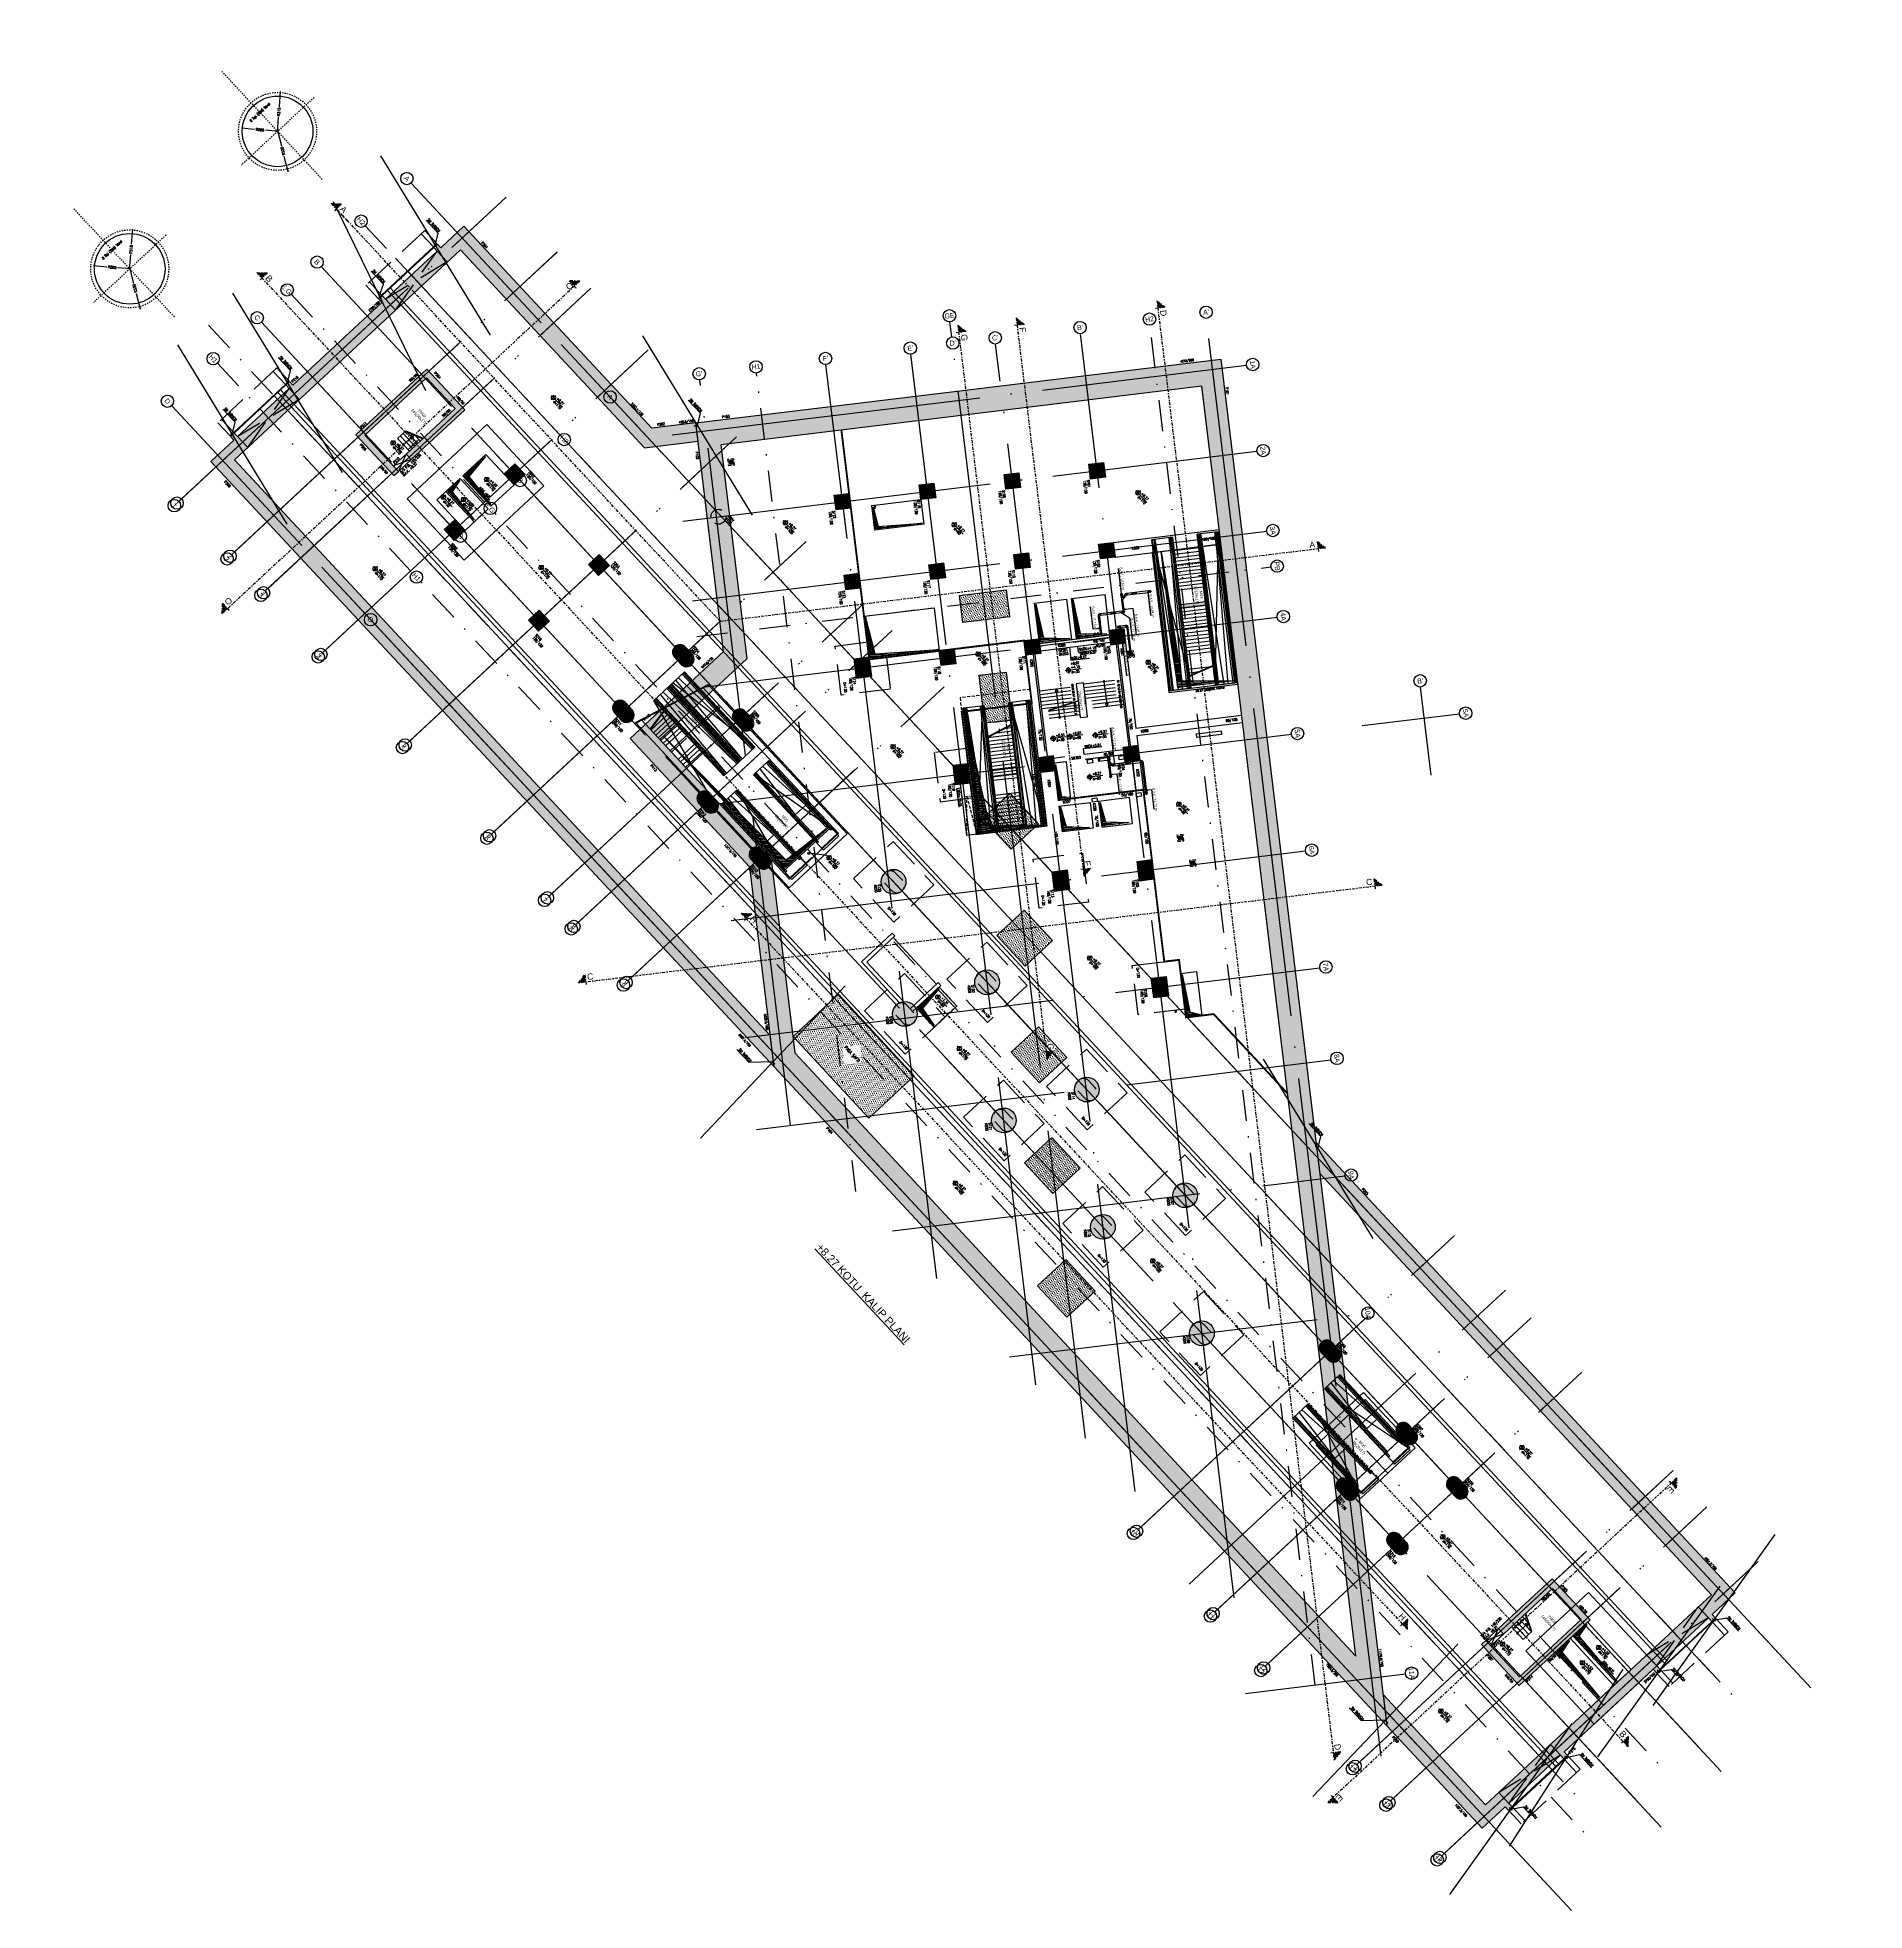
# Model space of a CAD drawing. Header units: millimetres. Extents: x 400382 to 401422, y 4543975 to 4544126.
# Drawn here: x 400381.6 to 400529.1, y 4543974.6 to 4544125.9 of the extents above; entities that cross this region are included whole.
import ezdxf
from ezdxf.enums import TextEntityAlignment as Align

# ---------------------------------------------------------------- set-up
doc = ezdxf.new("R2010")
doc.units = ezdxf.units.MM
for name, pattern in [('ACAD_ISO07W100', [3, 0, -3]), ('AKS', [3, 2.5, -0.25, 0, -0.25]), ('CENTER', [2, 1.25, -0.25, 0.25, -0.25]), ('CIZGI', [0.4, 0.25, -0.15]), ('CONTINU', [0]), ('DASHDOT2', [0.5, 0.25, -0.125, 0, -0.125]), ('HIDDEN', [0.375, 0.25, -0.125]), ('HIDDEN2', [4.7625, 3.175, -1.5875]), ('UUC-ST-KAL-I05-101-U-000$0$ACAD_ISO05W100', [33, 24, -3, 0, -3, 0, -3])]:
    doc.linetypes.add(name, pattern=pattern)
doc.layers.add('A-DETL', color=90, linetype='Continuous', lineweight=15)
for name, color, linetype in [('aks prota', 2, 'AKS'), ('boşluk prota', 2, 'Continuous'), ('boşluk taraması prota', 252, 'Continuous'), ('caks prota', 4, 'Continuous'), ('görünüş prota', 4, 'Continuous'), ('kesit prota', 1, 'Continuous'), ('kesit tarama prota', 252, 'Continuous'), ('kiriş boyutu prota', 6, 'Continuous'), ('kiriş prota', 6, 'Continuous'), ('kolon prota', 1, 'Continuous'), ('kolon tarama prota', 252, 'Continuous'), ('lkolon prota', 4, 'Continuous'), ('lperde prota', 4, 'Continuous'), ('merdiven prota', 2, 'Continuous'), ('metraj prota', 2, 'Continuous'), ('not prota', 2, 'Continuous'), ('not yazısı prota', 6, 'Continuous'), ('not çizgisi prota', 4, 'Continuous'), ('perde prota', 1, 'Continuous'), ('PRT-AL-TUNEL_EKSENI', 14, 'DASHDOT2'), ('PRT-MI-a_fit_drainage', 10, 'Continuous'), ('PRT-MI-ad_dim', 8, 'Continuous'), ('prt-s-taxis', 7, 'Continuous'), ('skesit prota', 7, 'Continuous'), ('st-s_kolon tarama', 252, 'Continuous'), ('st-s_level (kot)', 6, 'Continuous'), ('st-s_levelmark (kot işareti)', 4, 'Continuous'), ('st_s_not çizgisi', 4, 'CIZGI'), ('st_s_su tutucu', 2, 'Continuous'), ('st_s_ölçü', 4, 'Continuous'), ('taks prota', 7, 'Continuous'), ('temel prota', 6, 'Continuous'), ('tkesit prota', 7, 'Continuous'), ('tkolon prota', 6, 'Continuous'), ('tnot prota', 4, 'Continuous'), ('tperde prota', 6, 'Continuous'), ('tplan prota', 7, 'Continuous'), ('UUC-ST-KAL-I05-101-U-000$0$st_s_su tutucu', 2, 'Continuous'), ('ölçü prota', 4, 'Continuous')]:
    doc.layers.add(name, color=color, linetype=linetype)
doc.styles.add('AKS', font='romanstw.shx', dxfattribs={"height": 25})
doc.styles.add('Arial', font='Arial.ttf')
doc.styles.add('OLCU', font='romanstw.shx')
doc.styles.add('PRT-MI-a_Arial', font='Arial.ttf', dxfattribs={"height": 30})
doc.styles.add('Segoe UI Light_1', font='', dxfattribs={"height": 200})
doc.styles.get("Standard").update_dxf_attribs({"font": 'Arial.ttf'})
doc.styles.add('TAKS', font='Arial Unicode.ttf')
doc.styles.add('TEXT250', font='romanstw.shx', dxfattribs={"width": 0.8, "height": 25})
doc.styles.add('TKIRIS', font='romanstw.shx')
doc.styles.add('tkolon', font='romanstw.shx')
doc.styles.add('TNOT', font='romanstw.shx', dxfattribs={"width": 0.8, "height": 250})
doc.styles.add('TSIMPLEX', font='romanstw.shx')
doc.styles.get('Segoe UI Light_1').set_extended_font_data('Segoe UI Light')
doc.dimstyles.new('1-100', dxfattribs={"dimscale": 0.5, "dimtxt": 2, "dimasz": 7.5, "dimexe": 3, "dimexo": 5, "dimgap": 5, "dimtad": 3, "dimdec": 1, "dimlfac": 2, "dimzin": 9, "dimdsep": 46, "dimtxsty": 'Standard', "dimblk": 'OBLIQUE', "dimcen": 0.09, "dimclrd": 3, "dimclre": 3, "dimclrt": 1, "dimadec": 3, "dimazin": 0, "dimtfac": 1, "dimtdec": 1, "dimtofl": 0, "dimtmove": 0, "dimatfit": 3, "dimfxl": 4, "dimtolj": 1, "dimtzin": 0, "dimarcsym": 0})
doc.dimstyles.new('1-50', dxfattribs={"dimtxt": 10, "dimasz": 4, "dimexe": 4, "dimexo": 8, "dimgap": 4, "dimtad": 1, "dimdec": 1, "dimrnd": 0.05, "dimzin": 9, "dimdsep": 46, "dimtxsty": 'OLCU', "dimblk1": 'OBLIQUE', "dimblk2": 'OBLIQUE', "dimsah": 1, "dimcen": 2, "dimdle": 4, "dimclrd": 4, "dimclre": 4, "dimclrt": 3, "dimadec": 1, "dimazin": 0, "dimtfac": 1, "dimtdec": 1, "dimtix": 1, "dimtmove": 2, "dimatfit": 3, "dimldrblk": 'OBLIQUE', "dimfxl": 1, "dimtvp": 1, "dimtolj": 1, "dimtzin": 1, "dimarcsym": 0})
pattern_1 = [(312.923994, (399405.98143, 4544554.57553), (0.170302485, 0.049990168), [0, -0.15875])]

# ---------------------------------------------------------------- blocks, each defined once
blk = doc.blocks.new('yürüyen mer 4')
at = {"color": 253}
blk.add_line((53984, 3429), (53984, 3599), dxfattribs=at)
blk.add_lwpolyline([(52756, 3429), (52756, 3599)], dxfattribs=at)
at = {"layer": 'st_s_ölçü', "color": 252, "ltscale": 0.1}
for points in [[(52756, 3599), (53984, 3599)], [(52756, 3592), (53984, 3592)], [(53984, 3582), (52756, 3582)], [(52756, 3572), (53984, 3572)], [(52756, 3529), (53984, 3570)], [(53984, 3454), (52756, 3499)], [(52756, 3457), (53984, 3457)], [(53984, 3446), (52756, 3446)], [(52756, 3437), (53984, 3437)], [(53984, 3429), (52756, 3429)]]:
    blk.add_lwpolyline(points, dxfattribs=at)
blk = doc.blocks.new('A$C48E027B0')
at = {"color": 253}
blk.add_line((-2322, 34), (-2322, -136), dxfattribs=at)
blk.add_lwpolyline([(-1299, 34), (-1299, -136)], dxfattribs=at)
at = {"layer": 'st_s_ölçü', "color": 252, "ltscale": 0.1}
for points in [[(-2322, 34), (-1299, 34)], [(-1299, 26), (-2322, 26)], [(-2322, 16), (-1299, 16)], [(-1299, 6), (-2322, 6)], [(-2322, 6), (-1299, -36)], [(-1299, -66), (-2322, -107)], [(-1299, -109), (-2322, -109)], [(-2322, -119), (-1299, -119)], [(-1299, -129), (-2322, -129)], [(-1299, -136), (-2322, -136)]]:
    blk.add_lwpolyline(points, dxfattribs=at)
blk = doc.blocks.new('A$C5FA63770')
at = {"color": 253}
blk.add_lwpolyline([(-574, 269), (-574, 99)], dxfattribs=at)
at = {"layer": 'st_s_ölçü', "color": 252, "ltscale": 0.1}
blk.add_line((236, 99), (236, 269), dxfattribs=at)
for points in [[(-574, 99), (257, 99), (257, 269), (-574, 269)], [(-574, 261), (181, 261), (181, 252), (-574, 252)], [(-574, 241), (134, 241), (134, 252)], [(-574, 169), (-106, 126), (-106, 241), (-574, 199)], [(134, 269), (134, 261)], [(-574, 126), (134, 126), (134, 116)], [(-574, 106), (181, 106), (181, 116), (-574, 116)], [(134, 99), (134, 106)]]:
    blk.add_lwpolyline(points, dxfattribs=at)
blk = doc.blocks.new('Stair_Anotation')
at = {"color": 0, "style": 'PRT-MI-a_Arial'}
blk.add_attdef('M.ADI', text='', height=0.2, dxfattribs=at).set_placement((0, 0), align=Align.BOTTOM_CENTER)
blk.add_attdef('BAS.SAYI-(EN-RIHT)', text='', height=0.2, dxfattribs=at).set_placement((0, -0.08), align=Align.TOP_CENTER)
blk = doc.blocks.new('PLAN_KOT')
at = {"layer": 'st-s_levelmark (kot işareti)'}
h = blk.add_hatch(color=256, dxfattribs=at)
h.paths.add_polyline_path([(0, 18, 0.414214), (-18, 0), (0, 0)])
h.paths.add_polyline_path([(18, 0), (0, 0), (0, -18, 0.414214)])
for p, q in [((105, 0), (-25, 0)), ((0, 25), (0, -25))]:
    blk.add_line(p, q, dxfattribs=at)
blk.add_circle((0, 0), 17.5, dxfattribs=at)
at = {"layer": 'st-s_level (kot)', "color": 6, "style": 'OLCU', "width": 0.8}
for tag, p in [('KOT', (23, 10)), ('DÖŞEME_KALINLIĞI', (23, -28))]:
    blk.add_attdef(tag, p, '', height=20, dxfattribs=at)
blk = doc.blocks.new('*U40')
at = {"layer": 'metraj prota', "color": 4}
blk.add_lwpolyline([(-232, 0), (-210, 13), (-210, -13)], close=True, dxfattribs=at)
blk.add_lwpolyline([(0, 0), (-210, 0)], dxfattribs=at)
blk.add_circle((0, 0), 7.5, dxfattribs=at)
blk = doc.blocks.new('*U41')
at = {"layer": 'metraj prota', "color": 4}
blk.add_lwpolyline([(-203, 0), (-181, 13), (-181, -13)], close=True, dxfattribs=at)
blk.add_lwpolyline([(0, 0), (-181, 0)], dxfattribs=at)
blk.add_circle((0, 0), 7.5, dxfattribs=at)
blk = doc.blocks.new('_Oblique')
at = {"layer": 'st_s_ölçü', "lineweight": -2}
blk.add_line((-0.5, -0.5), (0.5, 0.5), dxfattribs=at)
blk = doc.blocks.new('*D18')
at = {"layer": 'DEFPOINTS', "color": 0, "transparency": 16777216}
for p in [(-456, 110), (-266, -103)]:
    blk.add_point(p, dxfattribs=at)
at = {"layer": 'st_s_ölçü', "color": 4, "lineweight": -2, "transparency": 16777216}
for p, q in [((-461, 116), (-390, 36)), ((-260, -109), (-332, -29))]:
    blk.add_line(p, q, dxfattribs=at)
at = {"layer": 'st_s_ölçü', "color": 4, "lineweight": -2, "transparency": 16777216, "xscale": 8, "yscale": 8, "zscale": 8, "rotation": 131.8058995973175}
blk.add_blockref('_Oblique', (-456, 110), dxfattribs=at)
at = {"layer": 'st_s_ölçü', "color": 3, "transparency": 16777216, "insert": (-361, 3), "char_height": 20, "attachment_point": 5, "rotation": 311.8059, "style": 'OLCU'}
blk.add_mtext('\\A1;R285', dxfattribs=at)
blk = doc.blocks.new('*D19')
at = {"layer": 'DEFPOINTS', "color": 0, "transparency": 16777216}
for p in [(-36, 113), (-266, -103)]:
    blk.add_point(p, dxfattribs=at)
at = {"layer": 'st_s_ölçü', "color": 4, "lineweight": -2, "transparency": 16777216}
for p, q in [((-31, 118), (-121, 34)), ((-272, -108), (-182, -24))]:
    blk.add_line(p, q, dxfattribs=at)
at = {"layer": 'st_s_ölçü', "color": 4, "lineweight": -2, "transparency": 16777216, "xscale": 8, "yscale": 8, "zscale": 8, "rotation": 43.24583088137385}
blk.add_blockref('_Oblique', (-36, 113), dxfattribs=at)
at = {"layer": 'st_s_ölçü', "color": 3, "transparency": 16777216, "insert": (-151, 5), "char_height": 20, "attachment_point": 5, "rotation": 43.2458, "style": 'OLCU'}
blk.add_mtext('\\A1;R315', dxfattribs=at)
blk = doc.blocks.new('*D20')
at = {"layer": 'DEFPOINTS', "color": 0, "transparency": 16777216}
for p in [(-266, -103), (-421, -394)]:
    blk.add_point(p, dxfattribs=at)
at = {"layer": 'lkolon prota', "color": 4, "lineweight": -2, "transparency": 16777216}
for p, q in [((-262, -96), (-323, -210)), ((-425, -401), (-364, -287))]:
    blk.add_line(p, q, dxfattribs=at)
at = {"layer": 'lkolon prota', "color": 4, "lineweight": -2, "transparency": 16777216, "xscale": 8, "yscale": 8, "zscale": 8, "rotation": 241.9351701811658}
blk.add_blockref('_Oblique', (-421, -394), dxfattribs=at)
at = {"layer": 'lkolon prota', "color": 3, "transparency": 16777216, "insert": (-343, -248), "char_height": 20, "attachment_point": 5, "rotation": 61.9352, "style": 'OLCU'}
blk.add_mtext('\\A1;R330', dxfattribs=at)
blk = doc.blocks.new('*U38')
at = {"layer": 'metraj prota', "color": 4}
blk.add_lwpolyline([(-120, 0), (-98, 13), (-98, -13)], close=True, dxfattribs=at)
blk.add_lwpolyline([(0, 0), (-98, 0)], dxfattribs=at)
blk.add_circle((0, 0), 7.5, dxfattribs=at)
blk = doc.blocks.new('ym4')
at = {"color": 253}
blk.add_line((53416, 3429), (53416, 3599), dxfattribs=at)
blk.add_lwpolyline([(52584, 3429), (52584, 3599)], dxfattribs=at)
at = {"layer": 'st_s_ölçü', "color": 252, "ltscale": 0.1}
for points in [[(52584, 3599), (53416, 3599)], [(52584, 3592), (53416, 3592)], [(53416, 3582), (52584, 3582)], [(52584, 3572), (53416, 3572)], [(52584, 3529), (53416, 3570)], [(53416, 3457), (52584, 3499)], [(52584, 3457), (53416, 3457)], [(53416, 3446), (52584, 3446)], [(52584, 3437), (53416, 3437)], [(53416, 3429), (52584, 3429)]]:
    blk.add_lwpolyline(points, dxfattribs=at)
blk = doc.blocks.new('D')
at = {"layer": 'st_s_su tutucu', "linetype": 'CONTINU', "ltscale": 0.2}
for p, q in [((-39988, 52508), (-39993, 52508)), ((-39993, 52508), (-39993, 52507)), ((-39993, 52507), (-39991, 52506)), ((-39993, 52449), (-39991, 52450)), ((-39993, 52448), (-39993, 52449)), ((-39988, 52448), (-39993, 52448)), ((-39991, 52499), (-39992, 52499)), ((-39992, 52499), (-39992, 52498)), ((-39992, 52498), (-39991, 52498)), ((-39991, 52489), (-39992, 52489)), ((-39992, 52489), (-39992, 52488)), ((-39992, 52488), (-39991, 52488)), ((-39991, 52479), (-39992, 52479)), ((-39992, 52479), (-39992, 52478)), ((-39992, 52478), (-39991, 52478)), ((-39992, 52468), (-39992, 52469)), ((-39992, 52469), (-39991, 52469)), ((-39991, 52468), (-39992, 52468)), ((-39992, 52458), (-39992, 52459)), ((-39992, 52459), (-39991, 52459)), ((-39991, 52458), (-39992, 52458)), ((-39991, 52506), (-39991, 52499)), ((-39991, 52498), (-39991, 52489)), ((-39991, 52488), (-39991, 52479)), ((-39991, 52469), (-39991, 52478)), ((-39991, 52459), (-39991, 52468)), ((-39991, 52450), (-39991, 52458)), ((-39990, 52506), (-39988, 52507)), ((-39990, 52499), (-39990, 52506)), ((-39989, 52499), (-39990, 52499)), ((-39990, 52489), (-39990, 52498)), ((-39990, 52498), (-39989, 52498)), ((-39989, 52489), (-39990, 52489)), ((-39990, 52479), (-39990, 52488)), ((-39990, 52488), (-39989, 52488)), ((-39989, 52479), (-39990, 52479)), ((-39990, 52478), (-39989, 52478)), ((-39990, 52478), (-39990, 52469)), ((-39990, 52469), (-39989, 52469)), ((-39989, 52468), (-39990, 52468)), ((-39990, 52468), (-39990, 52459)), ((-39990, 52459), (-39989, 52459)), ((-39989, 52458), (-39990, 52458)), ((-39990, 52458), (-39990, 52450)), ((-39990, 52450), (-39988, 52449)), ((-39989, 52498), (-39989, 52499)), ((-39989, 52488), (-39989, 52489)), ((-39989, 52478), (-39989, 52479)), ((-39989, 52469), (-39989, 52468)), ((-39989, 52459), (-39989, 52458)), ((-39988, 52507), (-39988, 52508)), ((-39988, 52449), (-39988, 52448))]:
    blk.add_line(p, q, dxfattribs=at)
blk = doc.blocks.new('YER SUZGECI_20x20')
at = {"color": 2}
blk.add_lwpolyline([(-20, 0), (0, 0), (0, 20), (-20, 20)], close=True, dxfattribs=at)
for points in [[(0, 20), (-20, 0)], [(-20, 20), (0, 0)]]:
    blk.add_lwpolyline(points, dxfattribs=at)
blk.add_circle((-10, 10), 7, dxfattribs=at)
blk = doc.blocks.new('*U39')
at = {"layer": 'metraj prota', "color": 4}
blk.add_lwpolyline([(-120, 0), (-97, 13), (-97, -13)], close=True, dxfattribs=at)
blk.add_lwpolyline([(0, 0), (-97, 0)], dxfattribs=at)
blk.add_circle((0, 0), 7.5, dxfattribs=at)
blk = doc.blocks.new('+8.27 mekanik')
at = {"layer": 'kolon tarama prota'}
for points in [[(19225, 171739), (19375, 171720), (19375, 171759)], [(19225, 170411), (19147, 170528), (19195, 170528), (19195, 170811), (19255, 170811), (19255, 170528), (19303, 170528)], [(19339, 169597), (19189, 169617), (19189, 169578)], [(20401, 169597), (20421, 169747), (20382, 169747)], [(20590, 169360), (20702, 169461), (20672, 169487)], [(22710, 169744), (22827, 169822), (22827, 169774), (23110, 169774), (23110, 169714), (22827, 169714), (22827, 169666)], [(23842, 169744), (23823, 169594), (23862, 169594)], [(33922, 169643), (34039, 169721), (34039, 169673), (34322, 169673), (34322, 169613), (34039, 169613), (34039, 169565)], [(35123, 169643), (35143, 169793), (35103, 169793)], [(20590, 168530), (20512, 168647), (20560, 168647), (20560, 168930), (20620, 168930), (20620, 168647), (20668, 168647)], [(21771, 169204), (21921, 169184), (21921, 169224)], [(32779, 168277), (32701, 168394), (32749, 168394), (32749, 168677), (32809, 168677), (32809, 168394), (32857, 168394)], [(21310, 167572), (21193, 167494), (21193, 167542), (20910, 167542), (20910, 167602), (21193, 167602), (21193, 167650)], [(21697, 167572), (21677, 167422), (21717, 167422)], [(32779, 167409), (32629, 167429), (32629, 167390)], [(32835, 166953), (32952, 167031), (32952, 166983), (33235, 166983), (33235, 166923), (32952, 166923), (32952, 166875)], [(33512, 166953), (33532, 167103), (33492, 167103)]]:
    blk.add_hatch(color=256, dxfattribs=at).paths.add_polyline_path(points, flags=0)
for p, q in [((41570, 172846), (41270, 172846)), ((41270, 172846), (41270, 172546)), ((41270, 172546), (41270, 172846)), ((41270, 172846), (41570, 172846)), ((41270, 172846), (41270, 172846)), ((41270, 172546), (41570, 172546)), ((41570, 172546), (41270, 172546)), ((41270, 172546), (41270, 172546)), ((41300, 172701), (41280, 172701)), ((41280, 172701), (41300, 172701)), ((41280, 172701), (41280, 172701)), ((41280, 172691), (41300, 172691)), ((41300, 172691), (41280, 172691)), ((41280, 172691), (41280, 172691)), ((41300, 172701), (41300, 172701)), ((41300, 172691), (41300, 172691)), ((41345, 172701), (41325, 172701)), ((41325, 172701), (41345, 172701)), ((41325, 172701), (41325, 172701)), ((41325, 172691), (41345, 172691)), ((41345, 172691), (41325, 172691)), ((41325, 172691), (41325, 172691)), ((41345, 172701), (41345, 172701)), ((41345, 172691), (41345, 172691)), ((41390, 172701), (41370, 172701)), ((41370, 172701), (41390, 172701)), ((41370, 172701), (41370, 172701)), ((41370, 172691), (41390, 172691)), ((41390, 172691), (41370, 172691)), ((41370, 172691), (41370, 172691)), ((41390, 172701), (41390, 172701)), ((41390, 172691), (41390, 172691)), ((41415, 172835), (41415, 172815)), ((41415, 172815), (41415, 172835)), ((41415, 172835), (41415, 172835)), ((41415, 172815), (41415, 172815)), ((41415, 172790), (41415, 172770)), ((41415, 172770), (41415, 172790)), ((41415, 172790), (41415, 172790)), ((41415, 172770), (41415, 172770)), ((41415, 172745), (41415, 172725)), ((41415, 172725), (41415, 172745)), ((41415, 172745), (41415, 172745)), ((41415, 172725), (41415, 172725)), ((41415, 172666), (41415, 172646)), ((41415, 172646), (41415, 172666)), ((41415, 172666), (41415, 172666)), ((41415, 172646), (41415, 172646)), ((41415, 172621), (41415, 172601)), ((41415, 172601), (41415, 172621)), ((41415, 172621), (41415, 172621)), ((41415, 172601), (41415, 172601)), ((41415, 172576), (41415, 172556)), ((41415, 172556), (41415, 172576)), ((41415, 172576), (41415, 172576)), ((41415, 172556), (41415, 172556)), ((41425, 172815), (41425, 172835)), ((41425, 172835), (41425, 172815)), ((41425, 172835), (41425, 172835)), ((41425, 172815), (41425, 172815)), ((41425, 172770), (41425, 172790)), ((41425, 172790), (41425, 172770)), ((41425, 172790), (41425, 172790)), ((41425, 172770), (41425, 172770)), ((41425, 172725), (41425, 172745)), ((41425, 172745), (41425, 172725)), ((41425, 172745), (41425, 172745)), ((41425, 172725), (41425, 172725)), ((41425, 172646), (41425, 172666)), ((41425, 172666), (41425, 172646)), ((41425, 172666), (41425, 172666)), ((41425, 172646), (41425, 172646)), ((41425, 172601), (41425, 172621)), ((41425, 172621), (41425, 172601)), ((41425, 172621), (41425, 172621)), ((41425, 172601), (41425, 172601)), ((41425, 172556), (41425, 172576)), ((41425, 172576), (41425, 172556)), ((41425, 172576), (41425, 172576)), ((41425, 172556), (41425, 172556)), ((41470, 172701), (41449, 172701)), ((41449, 172701), (41470, 172701)), ((41449, 172701), (41449, 172701)), ((41449, 172691), (41470, 172691)), ((41470, 172691), (41449, 172691)), ((41449, 172691), (41449, 172691)), ((41470, 172701), (41470, 172701)), ((41470, 172691), (41470, 172691)), ((41515, 172701), (41495, 172701)), ((41495, 172701), (41515, 172701)), ((41495, 172701), (41495, 172701)), ((41495, 172691), (41515, 172691)), ((41515, 172691), (41495, 172691)), ((41495, 172691), (41495, 172691)), ((41515, 172701), (41515, 172701)), ((41515, 172691), (41515, 172691)), ((41560, 172701), (41540, 172701)), ((41540, 172701), (41560, 172701)), ((41540, 172701), (41540, 172701)), ((41540, 172691), (41560, 172691)), ((41560, 172691), (41540, 172691)), ((41540, 172691), (41540, 172691)), ((41560, 172701), (41560, 172701)), ((41560, 172691), (41560, 172691)), ((41570, 172546), (41570, 172846)), ((41570, 172846), (41570, 172546)), ((41570, 172846), (41570, 172846)), ((41570, 172546), (41570, 172546)), ((19161, 171811), (19161, 171766)), ((19166, 171766), (19166, 170049)), ((19375, 171759), (19225, 171739)), ((19225, 171739), (19375, 171720)), ((19225, 171739), (21154, 171739)), ((19284, 170049), (19284, 171766)), ((19289, 171766), (19289, 171811)), ((19375, 171720), (19375, 171759)), ((21154, 171739), (19514, 171739)), ((39432, 172095), (39132, 172095)), ((39132, 172095), (39132, 171795)), ((39132, 171795), (39132, 172095)), ((39132, 172095), (39432, 172095)), ((39132, 172095), (39132, 172095)), ((39132, 171795), (39432, 171795)), ((39432, 171795), (39132, 171795)), ((39132, 171795), (39132, 171795)), ((39162, 171950), (39142, 171950)), ((39142, 171950), (39162, 171950)), ((39142, 171950), (39142, 171950)), ((39142, 171940), (39162, 171940)), ((39162, 171940), (39142, 171940)), ((39142, 171940), (39142, 171940)), ((39162, 171950), (39162, 171950)), ((39162, 171940), (39162, 171940)), ((39208, 171950), (39188, 171950)), ((39188, 171950), (39208, 171950)), ((39188, 171950), (39188, 171950)), ((39188, 171940), (39208, 171940)), ((39208, 171940), (39188, 171940)), ((39188, 171940), (39188, 171940)), ((39208, 171950), (39208, 171950)), ((39208, 171940), (39208, 171940)), ((39253, 171950), (39233, 171950)), ((39233, 171950), (39253, 171950)), ((39233, 171950), (39233, 171950)), ((39233, 171940), (39253, 171940)), ((39253, 171940), (39233, 171940)), ((39233, 171940), (39233, 171940)), ((39253, 171950), (39253, 171950)), ((39253, 171940), (39253, 171940)), ((39277, 172085), (39277, 172065)), ((39277, 172065), (39277, 172085)), ((39277, 172085), (39277, 172085)), ((39277, 172065), (39277, 172065)), ((39277, 172040), (39277, 172020)), ((39277, 172020), (39277, 172040)), ((39277, 172040), (39277, 172040)), ((39277, 172020), (39277, 172020)), ((39277, 171995), (39277, 171975)), ((39277, 171975), (39277, 171995)), ((39277, 171995), (39277, 171995)), ((39277, 171975), (39277, 171975)), ((39277, 171915), (39277, 171895)), ((39277, 171895), (39277, 171915)), ((39277, 171915), (39277, 171915)), ((39277, 171895), (39277, 171895)), ((39277, 171870), (39277, 171850)), ((39277, 171850), (39277, 171870)), ((39277, 171870), (39277, 171870)), ((39277, 171850), (39277, 171850)), ((39277, 171825), (39277, 171805)), ((39277, 171805), (39277, 171825)), ((39277, 171825), (39277, 171825)), ((39277, 171805), (39277, 171805)), ((39287, 172065), (39287, 172085)), ((39287, 172085), (39287, 172065)), ((39287, 172085), (39287, 172085)), ((39287, 172065), (39287, 172065)), ((39287, 172020), (39287, 172040)), ((39287, 172040), (39287, 172020)), ((39287, 172040), (39287, 172040)), ((39287, 172020), (39287, 172020)), ((39287, 171975), (39287, 171995)), ((39287, 171995), (39287, 171975)), ((39287, 171995), (39287, 171995)), ((39287, 171975), (39287, 171975)), ((39287, 171895), (39287, 171915)), ((39287, 171915), (39287, 171895)), ((39287, 171915), (39287, 171915)), ((39287, 171895), (39287, 171895)), ((39287, 171850), (39287, 171870)), ((39287, 171870), (39287, 171850)), ((39287, 171870), (39287, 171870)), ((39287, 171850), (39287, 171850)), ((39287, 171805), (39287, 171825)), ((39287, 171825), (39287, 171805)), ((39287, 171825), (39287, 171825)), ((39287, 171805), (39287, 171805)), ((39332, 171950), (39312, 171950)), ((39312, 171950), (39332, 171950)), ((39312, 171950), (39312, 171950)), ((39312, 171940), (39332, 171940)), ((39332, 171940), (39312, 171940)), ((39312, 171940), (39312, 171940)), ((39332, 171950), (39332, 171950)), ((39332, 171940), (39332, 171940)), ((39377, 171950), (39357, 171950)), ((39357, 171950), (39377, 171950)), ((39357, 171950), (39357, 171950)), ((39357, 171940), (39377, 171940)), ((39377, 171940), (39357, 171940)), ((39357, 171940), (39357, 171940)), ((39377, 171950), (39377, 171950)), ((39377, 171940), (39377, 171940)), ((39422, 171950), (39402, 171950)), ((39402, 171950), (39422, 171950)), ((39402, 171950), (39402, 171950)), ((39402, 171940), (39422, 171940)), ((39422, 171940), (39402, 171940)), ((39402, 171940), (39402, 171940)), ((39422, 171950), (39422, 171950)), ((39422, 171940), (39422, 171940)), ((39432, 171795), (39432, 172095)), ((39432, 172095), (39432, 171795)), ((39432, 172095), (39432, 172095)), ((39432, 171795), (39432, 171795)), ((17078, 169597), (18796, 169597)), ((19339, 169597), (17078, 169597)), ((19195, 170528), (19147, 170528)), ((19147, 170528), (19225, 170411)), ((19195, 170528), (19147, 170528)), ((19147, 170528), (19225, 170411)), ((19153, 169661), (19153, 169661)), ((19153, 169534), (19153, 169534)), ((19161, 170049), (19161, 170004)), ((19339, 169597), (19189, 169617)), ((19189, 169617), (19189, 169578)), ((19189, 169578), (19339, 169597)), ((19255, 170811), (19195, 170811)), ((19195, 170811), (19195, 170528)), ((19255, 170811), (19195, 170811)), ((19195, 170528), (19195, 170811)), ((19219, 169864), (19251, 169833)), ((19225, 170411), (19303, 170528)), ((19303, 170528), (19225, 170411)), ((19296, 169661), (19251, 169661)), ((19251, 169534), (19296, 169534)), ((19254, 169836), (19395, 169696)), ((19255, 170528), (19255, 170811)), ((19255, 170528), (19255, 170811)), ((19303, 170528), (19255, 170528)), ((19255, 170528), (19303, 170528)), ((19289, 170004), (19289, 170049)), ((19368, 169656), (19296, 169656)), ((19296, 169538), (19368, 169538)), ((19341, 169923), (19309, 169954)), ((19478, 169779), (19337, 169920)), ((19413, 169661), (19368, 169661)), ((19368, 169534), (19413, 169534)), ((19391, 169692), (19423, 169661)), ((19438, 169655), (19413, 169655)), ((19413, 169540), (19610, 169540)), ((19427, 169665), (19438, 169655)), ((19513, 169751), (19481, 169782)), ((19600, 169655), (19508, 169746)), ((19610, 169655), (19600, 169655)), ((19654, 169661), (19610, 169661)), ((19616, 169638), (19610, 169644)), ((19610, 169632), (19610, 169631)), ((19610, 169534), (19654, 169534)), ((20447, 169656), (19654, 169656)), ((19654, 169538), (20447, 169538)), ((20421, 169747), (20382, 169747)), ((20382, 169747), (20401, 169597)), ((20401, 170374), (22593, 170374)), ((20401, 169597), (20401, 170374)), ((20401, 169597), (20421, 169747)), ((20491, 169661), (20447, 169661)), ((20447, 169534), (20491, 169534)), ((20526, 169499), (20526, 169455)), ((20531, 169455), (20531, 167715)), ((20590, 169360), (21129, 169997)), ((20672, 169487), (20590, 169360)), ((20590, 169360), (20702, 169461)), ((20649, 167715), (20649, 169455)), ((20653, 169455), (20653, 169499)), ((20702, 169461), (20672, 169487)), ((21129, 169997), (22909, 169997)), ((21707, 169646), (21707, 169601)), ((21712, 169601), (21712, 169148)), ((21830, 169148), (21830, 169601)), ((21834, 169601), (21834, 169646)), ((21913, 169808), (21869, 169808)), ((21869, 169681), (21913, 169681)), ((23925, 169803), (21913, 169803)), ((21913, 169685), (23925, 169685)), ((22827, 169822), (22710, 169744)), ((22827, 169822), (22710, 169744)), ((22710, 169744), (22827, 169666)), ((22827, 169666), (22710, 169744)), ((22827, 169774), (22827, 169822)), ((22827, 169774), (22827, 169822)), ((23110, 169774), (22827, 169774)), ((22827, 169774), (23110, 169774)), ((22827, 169666), (22827, 169714)), ((22827, 169714), (23110, 169714)), ((22827, 169714), (23110, 169714)), ((22827, 169714), (22827, 169666)), ((23110, 169714), (23110, 169774)), ((23110, 169714), (23110, 169774)), ((23842, 169744), (23823, 169594)), ((23823, 169594), (23862, 169594)), ((23862, 169594), (23842, 169744)), ((23842, 169744), (23842, 169189)), ((24218, 169894), (23918, 169894)), ((23918, 169894), (23918, 169594)), ((23918, 169594), (23918, 169894)), ((23918, 169894), (24218, 169894)), ((23918, 169894), (23918, 169894)), ((23918, 169594), (24218, 169594)), ((24218, 169594), (23918, 169594)), ((23918, 169594), (23918, 169594)), ((23969, 169808), (23925, 169808)), ((23925, 169681), (23969, 169681)), ((23948, 169749), (23928, 169749)), ((23928, 169749), (23948, 169749)), ((23928, 169749), (23928, 169749)), ((23928, 169739), (23948, 169739)), ((23948, 169739), (23928, 169739)), ((23928, 169739), (23928, 169739)), ((23948, 169749), (23948, 169749)), ((23948, 169739), (23948, 169739)), ((23993, 169749), (23973, 169749)), ((23973, 169749), (23993, 169749)), ((23973, 169749), (23973, 169749)), ((23973, 169739), (23993, 169739)), ((23993, 169739), (23973, 169739)), ((23973, 169739), (23973, 169739)), ((23993, 169749), (23993, 169749)), ((23993, 169739), (23993, 169739)), ((24038, 169749), (24018, 169749)), ((24018, 169749), (24038, 169749)), ((24018, 169749), (24018, 169749)), ((24018, 169739), (24038, 169739)), ((24038, 169739), (24018, 169739)), ((24018, 169739), (24018, 169739)), ((24038, 169749), (24038, 169749)), ((24038, 169739), (24038, 169739)), ((24063, 169884), (24063, 169864)), ((24063, 169864), (24063, 169884)), ((24063, 169884), (24063, 169884)), ((24063, 169864), (24063, 169864)), ((24063, 169839), (24063, 169819)), ((24063, 169819), (24063, 169839)), ((24063, 169839), (24063, 169839)), ((24063, 169819), (24063, 169819)), ((24063, 169794), (24063, 169774)), ((24063, 169774), (24063, 169794)), ((24063, 169794), (24063, 169794)), ((24063, 169774), (24063, 169774)), ((24063, 169715), (24063, 169695)), ((24063, 169695), (24063, 169715)), ((24063, 169715), (24063, 169715)), ((24063, 169695), (24063, 169695)), ((24063, 169670), (24063, 169649)), ((24063, 169649), (24063, 169670)), ((24063, 169670), (24063, 169670)), ((24063, 169649), (24063, 169649)), ((24063, 169624), (24063, 169604)), ((24063, 169604), (24063, 169624)), ((24063, 169624), (24063, 169624)), ((24063, 169604), (24063, 169604)), ((24073, 169864), (24073, 169884)), ((24073, 169884), (24073, 169864)), ((24073, 169884), (24073, 169884)), ((24073, 169864), (24073, 169864)), ((24073, 169819), (24073, 169839)), ((24073, 169839), (24073, 169819)), ((24073, 169839), (24073, 169839)), ((24073, 169819), (24073, 169819)), ((24073, 169774), (24073, 169794)), ((24073, 169794), (24073, 169774)), ((24073, 169794), (24073, 169794)), ((24073, 169774), (24073, 169774)), ((24073, 169695), (24073, 169715)), ((24073, 169715), (24073, 169695)), ((24073, 169715), (24073, 169715)), ((24073, 169695), (24073, 169695)), ((24073, 169649), (24073, 169670)), ((24073, 169670), (24073, 169649)), ((24073, 169670), (24073, 169670)), ((24073, 169649), (24073, 169649)), ((24073, 169604), (24073, 169624)), ((24073, 169624), (24073, 169604)), ((24073, 169624), (24073, 169624)), ((24073, 169604), (24073, 169604)), ((24117, 169749), (24097, 169749)), ((24097, 169749), (24117, 169749)), ((24097, 169749), (24097, 169749)), ((24097, 169739), (24117, 169739)), ((24117, 169739), (24097, 169739)), ((24097, 169739), (24097, 169739)), ((24117, 169749), (24117, 169749)), ((24117, 169739), (24117, 169739)), ((24163, 169749), (24142, 169749)), ((24142, 169749), (24163, 169749)), ((24142, 169749), (24142, 169749)), ((24142, 169739), (24163, 169739)), ((24163, 169739), (24142, 169739)), ((24142, 169739), (24142, 169739)), ((24163, 169749), (24163, 169749)), ((24163, 169739), (24163, 169739)), ((24208, 169749), (24188, 169749)), ((24188, 169749), (24208, 169749)), ((24188, 169749), (24188, 169749)), ((24188, 169739), (24208, 169739)), ((24208, 169739), (24188, 169739)), ((24188, 169739), (24188, 169739)), ((24208, 169749), (24208, 169749)), ((24208, 169739), (24208, 169739)), ((24218, 169594), (24218, 169894)), ((24218, 169894), (24218, 169594)), ((24218, 169894), (24218, 169894)), ((24218, 169594), (24218, 169594)), ((32703, 169536), (32703, 169474)), ((32707, 169474), (32707, 167325)), ((32851, 167325), (32851, 169474)), ((32854, 169474), (32854, 169536)), ((32947, 169718), (32885, 169718)), ((32885, 169567), (32947, 169567)), ((35214, 169715), (32947, 169715)), ((32947, 169571), (35214, 169571)), ((34039, 169721), (33922, 169643)), ((34039, 169721), (33922, 169643)), ((33922, 169643), (34039, 169565)), ((34039, 169565), (33922, 169643)), ((34039, 169673), (34039, 169721)), ((34039, 169673), (34039, 169721)), ((34322, 169673), (34039, 169673)), ((34039, 169673), (34322, 169673)), ((34039, 169565), (34039, 169613)), ((34039, 169613), (34322, 169613)), ((34039, 169613), (34322, 169613)), ((34039, 169613), (34039, 169565)), ((34322, 169613), (34322, 169673)), ((34322, 169613), (34322, 169673)), ((35143, 169793), (35103, 169793)), ((35103, 169793), (35123, 169643)), ((35123, 170092), (36740, 170092)), ((35123, 169643), (35123, 170092)), ((35123, 169643), (35143, 169793)), ((35277, 169718), (35214, 169718)), ((35214, 169567), (35277, 169567)), ((35383, 169718), (35383, 169718)), ((35383, 169567), (35383, 169567)), ((20560, 168647), (20512, 168647)), ((20512, 168647), (20590, 168530)), ((20560, 168647), (20512, 168647)), ((20512, 168647), (20590, 168530)), ((20620, 168930), (20560, 168930)), ((20560, 168930), (20560, 168647)), ((20620, 168930), (20560, 168930)), ((20560, 168647), (20560, 168930)), ((20590, 168530), (20668, 168647)), ((20668, 168647), (20590, 168530)), ((20620, 168647), (20620, 168930)), ((20620, 168647), (20620, 168930)), ((20668, 168647), (20620, 168647)), ((20620, 168647), (20668, 168647)), ((21707, 169148), (21707, 169103)), ((21921, 169224), (21771, 169204)), ((21771, 169204), (21921, 169184)), ((21771, 169204), (23752, 169204)), ((21834, 169103), (21834, 169148)), ((21921, 169184), (21921, 169224)), ((23752, 169204), (22023, 169204)), ((23842, 169189), (25759, 169189)), ((32749, 168394), (32701, 168394)), ((32701, 168394), (32779, 168277)), ((32749, 168394), (32701, 168394)), ((32701, 168394), (32779, 168277)), ((32809, 168677), (32749, 168677)), ((32749, 168677), (32749, 168394)), ((32809, 168677), (32749, 168677)), ((32749, 168394), (32749, 168677)), ((32779, 168277), (32857, 168394)), ((32857, 168394), (32779, 168277)), ((32809, 168394), (32809, 168677)), ((32809, 168394), (32809, 168677)), ((32857, 168394), (32809, 168394)), ((32809, 168394), (32857, 168394)), ((21697, 166994), (19882, 166994)), ((20526, 167715), (20526, 167670)), ((20653, 167670), (20653, 167715)), ((20733, 167636), (20688, 167636)), ((20688, 167508), (20733, 167508)), ((21732, 167631), (20733, 167631)), ((20733, 167513), (21732, 167513)), ((21193, 167602), (20910, 167602)), ((20910, 167602), (20910, 167542)), ((21193, 167602), (20910, 167602)), ((20910, 167602), (20910, 167542)), ((20910, 167542), (21193, 167542)), ((21193, 167542), (20910, 167542)), ((21310, 167572), (21193, 167650)), ((21193, 167650), (21193, 167602)), ((21193, 167650), (21310, 167572)), ((21193, 167602), (21193, 167650)), ((21193, 167494), (21310, 167572)), ((21193, 167494), (21310, 167572)), ((21193, 167542), (21193, 167494)), ((21193, 167542), (21193, 167494)), ((21697, 167572), (21677, 167422)), ((21677, 167422), (21717, 167422)), ((21717, 167422), (21697, 167572)), ((21697, 167572), (21697, 166994)), ((21776, 167636), (21732, 167636)), ((21732, 167508), (21776, 167508)), ((21902, 167636), (21871, 167636)), ((21871, 167508), (21902, 167508)), ((21954, 167631), (21902, 167631)), ((21902, 167513), (21954, 167513)), ((21985, 167636), (21954, 167636)), ((21954, 167508), (21985, 167508)), ((22075, 167629), (21985, 167629)), ((21985, 167515), (22075, 167515)), ((22081, 167529), (22081, 167615)), ((29770, 167409), (31489, 167409)), ((32779, 167409), (29770, 167409)), ((32230, 166996), (32230, 166910)), ((32325, 167010), (32243, 167010)), ((32243, 166896), (32325, 166896)), ((32371, 167029), (32309, 167029)), ((32309, 166878), (32371, 166878)), ((32357, 167017), (32325, 167017)), ((32325, 166890), (32357, 166890)), ((32400, 167012), (32357, 167012)), ((32357, 166894), (32400, 166894)), ((32407, 167025), (32371, 167025)), ((32371, 166881), (32407, 166881)), ((32431, 167017), (32400, 167017)), ((32400, 166890), (32431, 166890)), ((32470, 167029), (32407, 167029)), ((32407, 166878), (32470, 166878)), ((32565, 167017), (32520, 167017)), ((32520, 166890), (32565, 166890)), ((32573, 167098), (32529, 167053)), ((33550, 167012), (32565, 167012)), ((32565, 166894), (33550, 166894)), ((32637, 167156), (32576, 167095)), ((32779, 167409), (32629, 167429)), ((32629, 167429), (32629, 167390)), ((32629, 167390), (32779, 167409)), ((32679, 167203), (32634, 167159)), ((32636, 166947), (32680, 166991)), ((32678, 166993), (32739, 167054)), ((32703, 167325), (32703, 167263)), ((32741, 167052), (32785, 167096)), ((32952, 167031), (32835, 166953)), ((32952, 167031), (32835, 166953)), ((32835, 166953), (32952, 166875)), ((32952, 166875), (32835, 166953)), ((32854, 167263), (32854, 167325)), ((32952, 166983), (32952, 167031)), ((32952, 166983), (32952, 167031)), ((33235, 166983), (32952, 166983)), ((32952, 166983), (33235, 166983)), ((32952, 166875), (32952, 166923)), ((32952, 166923), (33235, 166923)), ((32952, 166923), (33235, 166923)), ((32952, 166923), (32952, 166875)), ((33235, 166923), (33235, 166983)), ((33235, 166923), (33235, 166983)), ((33532, 167103), (33492, 167103)), ((33492, 167103), (33512, 166953)), ((33512, 167460), (35195, 167460)), ((33512, 166953), (33512, 167460)), ((33512, 166953), (33532, 167103)), ((33594, 167017), (33550, 167017)), ((33550, 166890), (33594, 166890)), ((4933, 139742), (4633, 139742)), ((4633, 139742), (4633, 139442)), ((4633, 139442), (4633, 139742)), ((4633, 139742), (4933, 139742)), ((4633, 139742), (4633, 139742)), ((4633, 139442), (4933, 139442)), ((4933, 139442), (4633, 139442)), ((4633, 139442), (4633, 139442)), ((4663, 139597), (4643, 139597)), ((4643, 139597), (4663, 139597)), ((4643, 139597), (4643, 139597)), ((4643, 139587), (4663, 139587)), ((4663, 139587), (4643, 139587)), ((4643, 139587), (4643, 139587)), ((4663, 139597), (4663, 139597)), ((4663, 139587), (4663, 139587)), ((4708, 139597), (4688, 139597)), ((4688, 139597), (4708, 139597)), ((4688, 139597), (4688, 139597)), ((4688, 139587), (4708, 139587)), ((4708, 139587), (4688, 139587)), ((4688, 139587), (4688, 139587)), ((4708, 139597), (4708, 139597)), ((4708, 139587), (4708, 139587)), ((4753, 139597), (4733, 139597)), ((4733, 139597), (4753, 139597)), ((4733, 139597), (4733, 139597)), ((4733, 139587), (4753, 139587)), ((4753, 139587), (4733, 139587)), ((4733, 139587), (4733, 139587)), ((4753, 139597), (4753, 139597)), ((4753, 139587), (4753, 139587)), ((4778, 139732), (4778, 139712)), ((4778, 139712), (4778, 139732)), ((4778, 139732), (4778, 139732)), ((4778, 139712), (4778, 139712)), ((4778, 139687), (4778, 139667)), ((4778, 139667), (4778, 139687)), ((4778, 139687), (4778, 139687)), ((4778, 139667), (4778, 139667)), ((4778, 139642), (4778, 139621)), ((4778, 139621), (4778, 139642)), ((4778, 139642), (4778, 139642)), ((4778, 139621), (4778, 139621)), ((4778, 139562), (4778, 139542)), ((4778, 139542), (4778, 139562)), ((4778, 139562), (4778, 139562)), ((4778, 139542), (4778, 139542)), ((4778, 139517), (4778, 139497)), ((4778, 139497), (4778, 139517)), ((4778, 139517), (4778, 139517)), ((4778, 139497), (4778, 139497)), ((4778, 139472), (4778, 139452)), ((4778, 139452), (4778, 139472)), ((4778, 139472), (4778, 139472)), ((4778, 139452), (4778, 139452)), ((4788, 139712), (4788, 139732)), ((4788, 139732), (4788, 139712)), ((4788, 139732), (4788, 139732)), ((4788, 139712), (4788, 139712)), ((4788, 139667), (4788, 139687)), ((4788, 139687), (4788, 139667)), ((4788, 139687), (4788, 139687)), ((4788, 139667), (4788, 139667)), ((4788, 139621), (4788, 139642)), ((4788, 139642), (4788, 139621)), ((4788, 139642), (4788, 139642)), ((4788, 139621), (4788, 139621)), ((4788, 139542), (4788, 139562)), ((4788, 139562), (4788, 139542)), ((4788, 139562), (4788, 139562)), ((4788, 139542), (4788, 139542)), ((4788, 139497), (4788, 139517)), ((4788, 139517), (4788, 139497)), ((4788, 139517), (4788, 139517)), ((4788, 139497), (4788, 139497)), ((4788, 139452), (4788, 139472)), ((4788, 139472), (4788, 139452)), ((4788, 139472), (4788, 139472)), ((4788, 139452), (4788, 139452)), ((4832, 139597), (4812, 139597)), ((4812, 139597), (4832, 139597)), ((4812, 139597), (4812, 139597)), ((4812, 139587), (4832, 139587)), ((4832, 139587), (4812, 139587)), ((4812, 139587), (4812, 139587)), ((4832, 139597), (4832, 139597)), ((4832, 139587), (4832, 139587)), ((4878, 139597), (4857, 139597)), ((4857, 139597), (4878, 139597)), ((4857, 139597), (4857, 139597)), ((4857, 139587), (4878, 139587)), ((4878, 139587), (4857, 139587)), ((4857, 139587), (4857, 139587)), ((4878, 139597), (4878, 139597)), ((4878, 139587), (4878, 139587)), ((4923, 139597), (4903, 139597)), ((4903, 139597), (4923, 139597)), ((4903, 139597), (4903, 139597)), ((4903, 139587), (4923, 139587)), ((4923, 139587), (4903, 139587)), ((4903, 139587), (4903, 139587)), ((4923, 139597), (4923, 139597)), ((4923, 139587), (4923, 139587)), ((4933, 139442), (4933, 139742)), ((4933, 139742), (4933, 139442)), ((4933, 139742), (4933, 139742)), ((4933, 139442), (4933, 139442))]:
    blk.add_line(p, q, dxfattribs=at)
at = {"layer": 'kolon tarama prota', "flags": 128}
for points in [[(19168, 171909), (19172, 171932), (19186, 171951), (19206, 171963), (19225, 171966)], [(19168, 171811), (19168, 171841), (19168, 171868), (19168, 171890), (19168, 171904), (19168, 171909), (19168, 171909)], [(19225, 171852), (19202, 171857), (19183, 171870), (19171, 171890), (19168, 171909)], [(19225, 171966), (19248, 171962), (19267, 171948), (19279, 171929), (19282, 171909)], [(19282, 171909), (19277, 171887), (19264, 171868), (19244, 171855), (19225, 171852)], [(19282, 171909), (19282, 171904), (19282, 171891), (19282, 171869), (19282, 171842), (19282, 171812), (19282, 171811)], [(19153, 169655), (19157, 169655), (19171, 169655), (19193, 169655), (19220, 169655), (19250, 169655), (19251, 169655)], [(19251, 169540), (19221, 169540), (19194, 169540), (19172, 169540), (19158, 169540), (19153, 169540), (19153, 169540)], [(19168, 170004), (19173, 169962), (19182, 169931)], [(19182, 169931), (19203, 169894), (19224, 169869)], [(19288, 169975), (19282, 170001), (19282, 170004)], [(19305, 169950), (19289, 169972), (19288, 169975)], [(20590, 169655), (20585, 169655), (20571, 169655), (20550, 169655), (20523, 169655), (20493, 169655), (20491, 169655)], [(20491, 169540), (20522, 169540), (20549, 169540), (20571, 169540), (20585, 169540), (20590, 169540), (20590, 169540)], [(20533, 169597), (20537, 169620), (20551, 169639), (20570, 169651), (20590, 169655)], [(20533, 169499), (20533, 169529), (20533, 169557), (20533, 169578), (20533, 169592), (20533, 169597), (20533, 169597)], [(20590, 169540), (20567, 169545), (20548, 169558), (20536, 169578), (20533, 169597)], [(20590, 169655), (20612, 169650), (20631, 169637), (20644, 169617), (20647, 169597)], [(20647, 169597), (20642, 169575), (20629, 169556), (20609, 169544), (20590, 169540)], [(20647, 169597), (20647, 169593), (20647, 169579), (20647, 169558), (20647, 169531), (20647, 169500), (20647, 169499)], [(21759, 169756), (21735, 169726), (21720, 169690), (21714, 169653), (21713, 169646)], [(21869, 169802), (21831, 169797), (21795, 169783), (21764, 169761), (21759, 169756)], [(21828, 169646), (21832, 169665), (21840, 169675)], [(21840, 169675), (21857, 169685), (21869, 169687)], [(23969, 169802), (23999, 169802), (24027, 169802), (24048, 169802), (24063, 169802), (24068, 169802), (24068, 169802)], [(24068, 169687), (24063, 169687), (24049, 169687), (24028, 169687), (24001, 169687), (23971, 169687), (23969, 169687)], [(24011, 169744), (24015, 169767), (24029, 169786), (24048, 169798), (24068, 169802)], [(24068, 169687), (24045, 169692), (24026, 169705), (24014, 169725), (24011, 169744)], [(24068, 169802), (24090, 169797), (24109, 169783), (24121, 169764), (24125, 169744)], [(24125, 169744), (24120, 169722), (24107, 169703), (24087, 169691), (24068, 169687)], [(32761, 169661), (32735, 169629), (32718, 169592), (32710, 169552), (32709, 169536)], [(32885, 169712), (32844, 169707), (32806, 169693), (32772, 169671), (32761, 169661)], [(32848, 169536), (32853, 169554), (32859, 169562)], [(32859, 169562), (32875, 169572), (32885, 169573)], [(35277, 169712), (35308, 169712), (35337, 169712), (35360, 169712), (35375, 169712), (35382, 169712), (35383, 169712)], [(35383, 169573), (35378, 169573), (35364, 169573), (35343, 169573), (35315, 169573), (35284, 169573), (35277, 169573)], [(21713, 169103), (21713, 169073), (21713, 169046), (21713, 169024), (21713, 169010), (21713, 169005), (21713, 169005)], [(21828, 169005), (21828, 169010), (21828, 169023), (21828, 169045), (21828, 169072), (21828, 169102), (21828, 169103)], [(20533, 167670), (20537, 167632), (20551, 167596), (20574, 167565), (20578, 167560)], [(20578, 167560), (20609, 167537), (20644, 167521), (20682, 167515), (20688, 167515)], [(20659, 167641), (20649, 167658), (20647, 167670)], [(20688, 167629), (20669, 167634), (20659, 167641)], [(21871, 167629), (21842, 167629), (21809, 167629), (21776, 167629)], [(21776, 167515), (21812, 167515), (21845, 167515), (21871, 167515)], [(32309, 167023), (32278, 167023), (32249, 167023), (32226, 167023), (32210, 167023), (32203, 167023), (32203, 167023)], [(32203, 166884), (32208, 166884), (32221, 166884), (32243, 166884), (32270, 166884), (32301, 166884), (32309, 166884)], [(32520, 167010), (32486, 167010), (32455, 167010), (32431, 167010)], [(32431, 166896), (32458, 166896), (32490, 166896), (32520, 166896)], [(32505, 167030), (32476, 167023), (32470, 167023)], [(32470, 166884), (32516, 166888), (32559, 166902)], [(32533, 167049), (32510, 167032), (32505, 167030)], [(32559, 166902), (32600, 166924), (32632, 166951)], [(32702, 167228), (32687, 167203), (32683, 167199)], [(32709, 167263), (32704, 167234), (32702, 167228)], [(32781, 167100), (32811, 167137), (32831, 167175)], [(32831, 167175), (32844, 167220), (32848, 167263)], [(33594, 167010), (33624, 167010), (33652, 167010), (33673, 167010), (33688, 167010), (33693, 167010), (33693, 167010)], [(33693, 166896), (33688, 166896), (33674, 166896), (33653, 166896), (33626, 166896), (33596, 166896), (33594, 166896)], [(33636, 166953), (33640, 166976), (33654, 166995), (33673, 167007), (33693, 167010)], [(33693, 166896), (33670, 166901), (33651, 166914), (33639, 166934), (33636, 166953)], [(33693, 167010), (33715, 167006), (33734, 166992), (33746, 166973), (33750, 166953)], [(33750, 166953), (33745, 166931), (33732, 166912), (33712, 166900), (33693, 166896)]]:
    blk.add_lwpolyline(points, dxfattribs=at)
at = {"layer": 'kolon tarama prota'}
for centre, radius, start, end in [((41420, 172696), 140, 92.04671, 177.95329), ((41420, 172696), 140, 92.04671, 177.95329), ((41420, 172696), 140, 182.04671, 267.95329), ((41420, 172696), 140, 182.04671, 267.95329), ((41420, 172696), 120, 92.38802, 177.61198), ((41420, 172696), 120, 92.38802, 177.61198), ((41420, 172696), 120, 182.38802, 267.61198), ((41420, 172696), 120, 182.38802, 267.61198), ((41420, 172696), 100, 90, 270), ((41420, 172696), 100, 90, 270), ((41420, 172696), 95, 93.01696, 176.98304), ((41420, 172696), 95, 93.01696, 176.98304), ((41420, 172696), 95, 183.01696, 266.98304), ((41420, 172696), 95, 183.01696, 266.98304), ((41420, 172696), 90, 90, 270), ((41420, 172696), 90, 90, 270), ((41420, 172696), 75, 93.82255, 176.17745), ((41420, 172696), 75, 93.82255, 176.17745), ((41420, 172696), 75, 183.82255, 266.17745), ((41420, 172696), 75, 183.82255, 266.17745), ((41420, 172696), 50, 90, 270), ((41420, 172696), 50, 90, 270), ((41420, 172696), 50, 95.73917, 174.26083), ((41420, 172696), 50, 95.73917, 174.26083), ((41420, 172696), 50, 185.73917, 264.26083), ((41420, 172696), 50, 185.73917, 264.26083), ((41420, 172696), 30, 99.59407, 170.40593), ((41420, 172696), 30, 99.59407, 170.40593), ((41420, 172696), 30, 189.59407, 260.40593), ((41420, 172696), 30, 189.59407, 260.40593), ((41420, 172696), 100, 270, 90), ((41420, 172696), 100, 270, 90), ((41420, 172696), 90, 270, 90), ((41420, 172696), 90, 270, 90), ((41420, 172696), 50, 270, 90), ((41420, 172696), 50, 270, 90), ((41420, 172696), 140, 2.04671, 87.95329), ((41420, 172696), 140, 2.04671, 87.95329), ((41420, 172696), 120, 2.38802, 87.61198), ((41420, 172696), 120, 2.38802, 87.61198), ((41420, 172696), 95, 3.01696, 86.98304), ((41420, 172696), 95, 3.01696, 86.98304), ((41420, 172696), 75, 3.82255, 86.17745), ((41420, 172696), 75, 3.82255, 86.17745), ((41420, 172696), 50, 5.73917, 84.26083), ((41420, 172696), 50, 5.73917, 84.26083), ((41420, 172696), 30, 9.59407, 80.40593), ((41420, 172696), 30, 9.59407, 80.40593), ((41420, 172696), 50, 275.73917, 354.26083), ((41420, 172696), 30, 279.59407, 350.40593), ((41420, 172696), 95, 273.01696, 356.98304), ((41420, 172696), 75, 273.82255, 356.17745), ((41420, 172696), 140, 272.04671, 357.95329), ((41420, 172696), 120, 272.38802, 357.61198), ((41420, 172696), 30, 279.59407, 350.40593), ((41420, 172696), 50, 275.73917, 354.26083), ((41420, 172696), 75, 273.82255, 356.17745), ((41420, 172696), 95, 273.01696, 356.98304), ((41420, 172696), 120, 272.38802, 357.61198), ((41420, 172696), 140, 272.04671, 357.95329), ((19225, 171909), 63.8, 90.00049, 270.00049), ((19225, 171909), 63.8, 90.00049, 270.00049), ((19225, 171909), 57.2, 90.00049, 270.00049), ((19225, 171909), 63.8, 270.00049, 90.00049), ((19225, 171909), 63.8, 270.00049, 90.00049), ((19225, 171909), 57.1, 270.00049, 90.00049), ((39282, 171945), 140, 92.04671, 177.95329), ((39282, 171945), 140, 92.04671, 177.95329), ((39282, 171945), 140, 182.04671, 267.95329), ((39282, 171945), 140, 182.04671, 267.95329), ((39282, 171945), 120, 92.38802, 177.61198), ((39282, 171945), 120, 92.38802, 177.61198), ((39282, 171945), 120, 182.38802, 267.61198), ((39282, 171945), 120, 182.38802, 267.61198), ((39282, 171945), 100, 90, 270), ((39282, 171945), 100, 90, 270), ((39282, 171945), 95, 93.01696, 176.98304), ((39282, 171945), 95, 93.01696, 176.98304), ((39282, 171945), 95, 183.01696, 266.98304), ((39282, 171945), 95, 183.01696, 266.98304), ((39282, 171945), 90, 90, 270), ((39282, 171945), 90, 90, 270), ((39282, 171945), 75, 93.82255, 176.17745), ((39282, 171945), 75, 93.82255, 176.17745), ((39282, 171945), 75, 183.82255, 266.17745), ((39282, 171945), 75, 183.82255, 266.17745), ((39282, 171945), 50, 90, 270), ((39282, 171945), 50, 90, 270), ((39282, 171945), 50, 95.73917, 174.26083), ((39282, 171945), 50, 95.73917, 174.26083), ((39282, 171945), 50, 185.73917, 264.26083), ((39282, 171945), 50, 185.73917, 264.26083), ((39282, 171945), 30, 99.59407, 170.40593), ((39282, 171945), 30, 99.59407, 170.40593), ((39282, 171945), 30, 189.59407, 260.40593), ((39282, 171945), 30, 189.59407, 260.40593), ((39282, 171945), 100, 270, 90), ((39282, 171945), 100, 270, 90), ((39282, 171945), 90, 270, 90), ((39282, 171945), 90, 270, 90), ((39282, 171945), 50, 270, 90), ((39282, 171945), 50, 270, 90), ((39282, 171945), 140, 2.04671, 87.95329), ((39282, 171945), 140, 2.04671, 87.95329), ((39282, 171945), 120, 2.38802, 87.61198), ((39282, 171945), 120, 2.38802, 87.61198), ((39282, 171945), 95, 3.01696, 86.98304), ((39282, 171945), 95, 3.01696, 86.98304), ((39282, 171945), 75, 3.82255, 86.17745), ((39282, 171945), 75, 3.82255, 86.17745), ((39282, 171945), 50, 5.73917, 84.26083), ((39282, 171945), 50, 5.73917, 84.26083), ((39282, 171945), 30, 9.59407, 80.40593), ((39282, 171945), 30, 9.59407, 80.40593), ((39282, 171945), 50, 275.73917, 354.26083), ((39282, 171945), 30, 279.59407, 350.40593), ((39282, 171945), 95, 273.01696, 356.98304), ((39282, 171945), 75, 273.82255, 356.17745), ((39282, 171945), 140, 272.04671, 357.95329), ((39282, 171945), 120, 272.38802, 357.61198), ((39282, 171945), 30, 279.59407, 350.40593), ((39282, 171945), 50, 275.73917, 354.26083), ((39282, 171945), 75, 273.82255, 356.17745), ((39282, 171945), 95, 273.01696, 356.98304), ((39282, 171945), 120, 272.38802, 357.61198), ((39282, 171945), 140, 272.04671, 357.95329), ((19153, 169597), 63.8, 360, 180), ((19153, 169597), 63.8, 360, 180), ((19153, 169597), 63.8, 180, 360), ((19153, 169597), 63.8, 180, 360), ((19153, 169597), 57.2, 360, 180), ((19153, 169597), 57.1, 180, 360), ((20590, 169597), 63.8, 0, 180), ((20590, 169597), 63.8, 0, 180), ((20590, 169597), 63.8, 90, 270), ((20590, 169597), 63.8, 90, 270), ((20590, 169597), 63.8, 180, 0), ((20590, 169597), 63.8, 180, 0), ((20590, 169597), 59, 0, 180), ((20590, 169597), 59, 180, 0), ((20590, 169597), 57.2, 0, 180), ((20590, 169597), 57.1, 90, 270), ((20590, 169597), 57.1, 180, 0), ((20590, 169568), 29.5, 90, 270), ((20590, 169597), 63.8, 270, 90), ((20590, 169597), 63.8, 270, 90), ((20590, 169627), 29.5, 270, 90), ((20590, 169597), 57.1, 270, 90), ((24068, 169744), 140, 92.04671, 177.95329), ((24068, 169744), 140, 92.04671, 177.95329), ((24068, 169744), 140, 182.04671, 267.95329), ((24068, 169744), 140, 182.04671, 267.95329), ((24068, 169744), 120, 92.38802, 177.61198), ((24068, 169744), 120, 92.38802, 177.61198), ((24068, 169744), 120, 182.38802, 267.61198), ((24068, 169744), 120, 182.38802, 267.61198), ((24068, 169744), 100, 90, 270), ((24068, 169744), 100, 90, 270), ((24068, 169744), 95, 93.01696, 176.98304), ((24068, 169744), 95, 93.01696, 176.98304), ((24068, 169744), 95, 183.01696, 266.98304), ((24068, 169744), 95, 183.01696, 266.98304), ((24068, 169744), 90, 90, 270), ((24068, 169744), 90, 90, 270), ((24068, 169744), 75, 93.82255, 176.17745), ((24068, 169744), 75, 93.82255, 176.17745), ((24068, 169744), 75, 183.82255, 266.17745), ((24068, 169744), 75, 183.82255, 266.17745), ((24068, 169744), 63.8, 0, 180), ((24068, 169744), 63.8, 0, 180), ((24068, 169744), 63.8, 180, 0), ((24068, 169744), 63.8, 180, 0), ((24068, 169744), 59, 0, 180), ((24068, 169744), 59, 180, 0), ((24068, 169744), 57.2, 0, 180), ((24068, 169744), 57.1, 180, 0), ((24068, 169744), 50, 95.73917, 174.26083), ((24068, 169744), 50, 95.73917, 174.26083), ((24068, 169744), 50, 90, 270), ((24068, 169744), 50, 90, 270), ((24068, 169744), 50, 185.73917, 264.26083), ((24068, 169744), 50, 185.73917, 264.26083), ((24068, 169744), 30, 99.59407, 170.40593), ((24068, 169744), 30, 99.59407, 170.40593), ((24068, 169715), 29.5, 90, 270), ((24068, 169744), 30, 189.59407, 260.40593), ((24068, 169744), 30, 189.59407, 260.40593), ((24068, 169744), 100, 270, 90), ((24068, 169744), 100, 270, 90), ((24068, 169744), 90, 270, 90), ((24068, 169744), 90, 270, 90), ((24068, 169774), 29.5, 270, 90), ((24068, 169744), 50, 270, 90), ((24068, 169744), 50, 270, 90), ((24068, 169744), 140, 2.04671, 87.95329), ((24068, 169744), 140, 2.04671, 87.95329), ((24068, 169744), 120, 2.38802, 87.61198), ((24068, 169744), 120, 2.38802, 87.61198), ((24068, 169744), 95, 3.01696, 86.98304), ((24068, 169744), 95, 3.01696, 86.98304), ((24068, 169744), 75, 3.82255, 86.17745), ((24068, 169744), 75, 3.82255, 86.17745), ((24068, 169744), 50, 5.73917, 84.26083), ((24068, 169744), 50, 5.73917, 84.26083), ((24068, 169744), 30, 9.59407, 80.40593), ((24068, 169744), 30, 9.59407, 80.40593), ((24068, 169744), 50, 275.73917, 354.26083), ((24068, 169744), 30, 279.59407, 350.40593), ((24068, 169744), 95, 273.01696, 356.98304), ((24068, 169744), 75, 273.82255, 356.17745), ((24068, 169744), 140, 272.04671, 357.95329), ((24068, 169744), 120, 272.38802, 357.61198), ((24068, 169744), 30, 279.59407, 350.40593), ((24068, 169744), 50, 275.73917, 354.26083), ((24068, 169744), 75, 273.82255, 356.17745), ((24068, 169744), 95, 273.01696, 356.98304), ((24068, 169744), 120, 272.38802, 357.61198), ((24068, 169744), 140, 272.04671, 357.95329), ((35383, 169643), 75.5, 359.99887, 179.99887), ((35383, 169643), 75.5, 359.99887, 179.99887), ((35383, 169643), 75.5, 179.99887, 359.99887), ((35383, 169643), 75.5, 179.99887, 359.99887), ((35383, 169643), 72, 0, 180), ((35383, 169643), 72, 180, 0), ((35383, 169643), 69.6, 359.99887, 179.99887), ((35383, 169643), 69.6, 179.99887, 359.99887), ((53127, 169883), 72, 0, 180), ((53127, 169883), 72, 180, 0), ((21771, 169005), 63.8, 90, 270), ((21771, 169005), 63.8, 90, 270), ((21771, 169005), 59, 0, 180), ((21771, 169005), 59, 180, 0), ((21771, 169005), 57.2, 90, 270), ((21771, 168975), 29.5, 90, 270), ((21771, 169005), 63.8, 270, 90), ((21771, 169005), 63.8, 270, 90), ((21771, 169034), 29.5, 270, 90), ((21771, 169005), 57.1, 270, 90), ((22108, 167572), 75.5, 0, 180), ((22108, 167572), 75.5, 0, 180), ((22108, 167572), 75.5, 180, 0), ((22108, 167572), 75.5, 180, 0), ((22108, 167572), 72, 0, 180), ((22108, 167572), 72, 180, 0), ((22108, 167318), 70.6, 0, 180), ((22108, 167318), 70.7, 180, 0), ((22108, 167068), 70.6, 0, 180), ((22108, 167068), 70.6, 180, 0), ((22108, 167572), 63.8, 0, 180), ((22108, 167572), 63.8, 0, 180), ((22108, 167572), 63.8, 180, 0), ((22108, 167572), 63.8, 180, 0), ((22108, 167572), 59, 0, 180), ((22108, 167572), 59, 180, 0), ((22108, 167536), 36, 90, 270), ((22108, 167608), 36, 270, 90), ((32203, 166953), 75.5, 0, 180), ((32203, 166953), 75.5, 0, 180), ((32203, 166953), 75.5, 0, 180), ((32203, 166953), 75.5, 0, 180), ((32203, 166953), 75.5, 0.00327, 180.00327), ((32203, 166953), 75.5, 0.00327, 180.00327), ((32203, 166953), 75.5, 180, 0), ((32203, 166953), 75.5, 180, 0), ((32203, 166953), 75.5, 180, 0), ((32203, 166953), 75.5, 180, 0), ((32203, 166953), 75.5, 180.00327, 0.00327), ((32203, 166953), 75.5, 180.00327, 0.00327), ((32203, 166953), 72, 0, 180), ((32203, 166953), 72, 0, 180), ((32203, 166953), 72, 180, 0), ((32203, 166953), 72, 180, 0), ((32203, 166953), 69.6, 0, 180), ((32203, 166953), 69.6, 0, 180), ((32203, 166953), 69.6, 0.00327, 180.00327), ((32203, 166953), 69.6, 180, 0), ((32203, 166953), 69.6, 180, 0), ((32203, 166953), 69.6, 180.00327, 0.00327), ((32203, 166917), 36, 90, 270), ((32203, 166917), 36, 90, 270), ((32203, 166989), 36, 270, 90), ((32203, 166989), 36, 270, 90), ((33693, 166953), 63.8, 0, 180), ((33693, 166953), 63.8, 0, 180), ((33693, 166953), 63.8, 180, 0), ((33693, 166953), 63.8, 180, 0), ((33693, 166953), 59, 0, 180), ((33693, 166953), 59, 180, 0), ((33693, 166953), 57.2, 0, 180), ((33693, 166953), 57.1, 180, 0), ((33693, 166924), 29.5, 90, 270), ((33693, 166983), 29.5, 270, 90), ((9803, 150677), 72, 0, 180), ((9803, 150677), 72, 180, 0), ((4783, 139592), 140, 92.04671, 177.95329), ((4783, 139592), 140, 92.04671, 177.95329), ((4783, 139592), 140, 182.04671, 267.95329), ((4783, 139592), 140, 182.04671, 267.95329), ((4783, 139592), 120, 92.38802, 177.61198), ((4783, 139592), 120, 92.38802, 177.61198), ((4783, 139592), 120, 182.38802, 267.61198), ((4783, 139592), 120, 182.38802, 267.61198), ((4783, 139592), 100, 90, 270), ((4783, 139592), 100, 90, 270), ((4783, 139592), 95, 93.01696, 176.98304), ((4783, 139592), 95, 93.01696, 176.98304), ((4783, 139592), 95, 183.01696, 266.98304), ((4783, 139592), 95, 183.01696, 266.98304), ((4783, 139592), 90, 90, 270), ((4783, 139592), 90, 90, 270), ((4783, 139592), 75, 93.82255, 176.17745), ((4783, 139592), 75, 93.82255, 176.17745), ((4783, 139592), 75, 183.82255, 266.17745), ((4783, 139592), 75, 183.82255, 266.17745), ((4783, 139592), 50, 95.73917, 174.26083), ((4783, 139592), 50, 95.73917, 174.26083), ((4783, 139592), 50, 90, 270), ((4783, 139592), 50, 90, 270), ((4783, 139592), 50, 185.73917, 264.26083), ((4783, 139592), 50, 185.73917, 264.26083), ((4783, 139592), 30, 99.59407, 170.40593), ((4783, 139592), 30, 99.59407, 170.40593), ((4783, 139592), 30, 189.59407, 260.40593), ((4783, 139592), 30, 189.59407, 260.40593), ((4783, 139592), 100, 270, 90), ((4783, 139592), 100, 270, 90), ((4783, 139592), 90, 270, 90), ((4783, 139592), 90, 270, 90), ((4783, 139592), 50, 270, 90), ((4783, 139592), 50, 270, 90), ((4783, 139592), 140, 2.04671, 87.95329), ((4783, 139592), 140, 2.04671, 87.95329), ((4783, 139592), 120, 2.38802, 87.61198), ((4783, 139592), 120, 2.38802, 87.61198), ((4783, 139592), 95, 3.01696, 86.98304), ((4783, 139592), 95, 3.01696, 86.98304), ((4783, 139592), 75, 3.82255, 86.17745), ((4783, 139592), 75, 3.82255, 86.17745), ((4783, 139592), 50, 5.73917, 84.26083), ((4783, 139592), 50, 5.73917, 84.26083), ((4783, 139592), 30, 9.59407, 80.40593), ((4783, 139592), 30, 9.59407, 80.40593), ((4783, 139592), 50, 275.73917, 354.26083), ((4783, 139592), 30, 279.59407, 350.40593), ((4783, 139592), 95, 273.01696, 356.98304), ((4783, 139592), 75, 273.82255, 356.17745), ((4783, 139592), 140, 272.04671, 357.95329), ((4783, 139592), 120, 272.38802, 357.61198), ((4783, 139592), 30, 279.59407, 350.40593), ((4783, 139592), 50, 275.73917, 354.26083), ((4783, 139592), 75, 273.82255, 356.17745), ((4783, 139592), 95, 273.01696, 356.98304), ((4783, 139592), 120, 272.38802, 357.61198), ((4783, 139592), 140, 272.04671, 357.95329)]:
    blk.add_arc(centre, radius, start, end, dxfattribs=at)
for centre, major_axis, ratio, start_param, end_param in [((19225, 171811), (-63.8, 0), 0.0099995, 4.712389, 7.8539816), ((19225, 171766), (-63.8, 0), 0.0099995, 4.712389, 7.8539816), ((19225, 171811), (-57.1, 0), 0.0099995, 4.712389, 7.8539816), ((19225, 171766), (59, 0), 0.0099995, 1.5707963, 3.1415927), ((19225, 171766), (59, 0), 0.0099995, 3.1415927, 4.712389), ((19225, 171811), (-57.1, 0), 0.0099995, 1.5707963, 4.712389), ((19225, 171811), (-63.8, 0), 0.0099995, 1.5707963, 4.712389), ((19225, 171766), (59, 0), 0.0099995, 0, 1.5707963), ((19225, 171766), (-63.8, 0), 0.0099995, 1.5707963, 4.712389), ((19225, 171766), (59, 0), 0.0099995, 4.712389, 6.2831853), ((19225, 170049), (63.8, 0), 0.0099995, 3.145737, 6.2873297), ((19225, 170049), (63.8, 0), 0.0099995, 0.0041444, 3.145737), ((19225, 170004), (63.8, 0), 0.0099995, 0.0041444, 3.145737), ((19225, 170004), (63.8, 0), 0.0099995, 3.145737, 6.2873297), ((19225, 170049), (59, 0), 0.0099995, 1.5707963, 3.1415927), ((19225, 170049), (59, 0), 0.0099995, 3.1415927, 4.712389), ((19225, 170004), (57.1, 0), 0.0099995, 0.0041444, 3.145737), ((19225, 170004), (57.1, 0), 0.0099995, 3.145737, 6.2873297), ((19264, 169909), (45.1, 45.1), 0.0100013, 6.2790452, 9.4206379), ((19264, 169909), (45.1, 45.1), 0.0100013, 3.1374526, 6.2790452), ((19264, 169909), (40.4, 40.4), 0.0100013, 3.1374526, 6.2790452), ((19264, 169909), (40.4, 40.4), 0.0100013, 6.2790452, 9.4206379), ((19225, 170049), (59, 0), 0.0099995, 0, 1.5707963), ((19225, 170049), (59, 0), 0.0099995, 4.712389, 6.2831853), ((19296, 169878), (45.1, 45.1), 0.0100013, 6.2790452, 9.4206379), ((19251, 169597), (0, 63.8), 0.0099995, 4.712389, 7.8539816), ((19251, 169597), (0, 63.8), 0.0099995, 1.5707963, 4.712389), ((19296, 169878), (45.1, 45.1), 0.0100013, 3.1374526, 6.2790452), ((19251, 169597), (0, 57.2), 0.0099995, 4.712389, 7.8539816), ((19251, 169597), (0, 57.1), 0.0099995, 1.5707963, 4.712389), ((19296, 169878), (41.7, 41.7), 0.0099786, 1.5707963, 3.1415927), ((19296, 169878), (41.7, 41.7), 0.0099786, 3.1415927, 4.712389), ((19296, 169878), (41.7, 41.7), 0.0099786, 0, 1.5707963), ((19296, 169597), (0, 63.8), 0.0099995, 4.712389, 7.8539816), ((19296, 169597), (0, 59), 0.0099995, 0, 1.5707963), ((19296, 169597), (0, 59), 0.0099995, 1.5707963, 3.1415927), ((19296, 169597), (0, 63.8), 0.0099995, 1.5707963, 4.712389), ((19296, 169878), (41.7, 41.7), 0.0099786, 4.712389, 6.2831853), ((19296, 169597), (0, 59), 0.0099995, 4.712389, 6.2831853), ((19296, 169597), (0, 59), 0.0099995, 3.1415927, 4.712389), ((19368, 169597), (0, 63.8), 0.0099995, 6.279041, 9.4206337), ((19368, 169597), (0, 59), 0.0099995, 0, 1.5707963), ((19368, 169597), (0, 59), 0.0099995, 1.5707963, 3.1415927), ((19368, 169597), (0, 63.8), 0.0099995, 3.1374484, 6.279041), ((19368, 169597), (0, 59), 0.0099995, 4.712389, 6.2831853), ((19368, 169597), (0, 59), 0.0099995, 3.1415927, 4.712389), ((19436, 169737), (45.1, 45.1), 0.0100011, 0.0041406, 3.1457332), ((19436, 169737), (45.1, 45.1), 0.0100011, 3.1457332, 6.2873259), ((19436, 169737), (41.7, 41.7), 0.0099786, 1.5707963, 3.1415927), ((19436, 169737), (41.7, 41.7), 0.0099786, 3.1415927, 4.712389), ((19413, 169597), (0, 63.8), 0.0099995, 6.279041, 9.4206337), ((19413, 169597), (0, 57.1), 0.0099995, 6.279041, 9.4206337), ((19413, 169597), (0, 63.8), 0.0099995, 3.1374484, 6.279041), ((19413, 169597), (0, 57.2), 0.0099995, 3.1374484, 6.279041), ((19468, 169706), (45.1, 45.1), 0.0100011, 0.0041406, 3.1457332), ((19468, 169706), (45.1, 45.1), 0.0100011, 3.1457332, 6.2873259), ((19468, 169706), (40.4, 40.4), 0.0100011, 0.0041406, 3.1457332), ((19468, 169706), (40.4, 40.4), 0.0100011, 3.1457332, 6.2873259), ((19436, 169737), (41.7, 41.7), 0.0099786, 0, 1.5707963), ((19436, 169737), (41.7, 41.7), 0.0099786, 4.712389, 6.2831853), ((19610, 169597), (0, 63.8), 0.0099995, 6.279041, 9.4206337), ((19610, 169597), (0, 57.2), 0.0099995, 6.279041, 9.4206337), ((19610, 169597), (0, 63.8), 0.0099995, 3.1374484, 6.279041), ((19610, 169597), (0, 57.1), 0.0099995, 3.1374484, 6.279041), ((19576, 169597), (40.4, 40.4), 0.0100011, 5.7151299, 6.2873259), ((19576, 169597), (40.4, 40.4), 0.0100011, 0.0041406, 0.5763365), ((19654, 169597), (0, 63.8), 0.0099995, 6.279041, 9.4206337), ((19654, 169597), (0, 63.8), 0.0099995, 3.1374484, 6.279041), ((19654, 169597), (0, 59), 0.0099249, 0.0000001, 1.5707963), ((19654, 169597), (0, 59), 0.0099249, 4.712389, 6.2831854), ((19654, 169597), (0, 59), 0.0099249, 1.5707963, 3.1415928), ((19654, 169597), (0, 59), 0.0099249, 3.1415928, 4.712389), ((20447, 169597), (0, 63.8), 0.0099249, 4.712389, 7.8539816), ((20447, 169597), (0, 59), 0.0099249, 0.0000001, 1.5707963), ((20447, 169597), (0, 59), 0.0099249, 1.5707963, 3.1415928), ((20447, 169597), (0, 63.8), 0.0099249, 1.5707963, 4.712389), ((20447, 169597), (0, 59), 0.0099249, 4.712389, 6.2831854), ((20447, 169597), (0, 59), 0.0099249, 3.1415928, 4.712389), ((20491, 169597), (0, 63.8), 0.0099249, 4.712389, 7.8539816), ((20491, 169597), (0, 57.2), 0.0099249, 4.712389, 7.8539816), ((20491, 169597), (0, 63.8), 0.0099249, 1.5707963, 4.712389), ((20491, 169597), (0, 57.1), 0.0099249, 1.5707963, 4.712389), ((20590, 169499), (63.8, 0), 0.0099783, 1.5707963, 4.712389), ((20590, 169455), (-63.8, 0), 0.0099783, 4.712389, 7.8539816), ((20590, 169499), (57.1, 0), 0.0099783, 1.5707963, 4.712389), ((20590, 169455), (59, 0), 0.0099797, 3.1415927, 4.712389), ((20590, 169455), (-59, 0), 0.0099797, 4.712389, 6.2831853), ((20590, 169499), (-57.2, 0), 0.0099783, 1.5707963, 4.712389), ((20590, 169499), (-63.8, 0), 0.0099783, 1.5707963, 4.712389), ((20590, 169455), (59, 0), 0.0099797, 4.712389, 6.2831853), ((20590, 169455), (-59, 0), 0.0099797, 3.1415927, 4.712389), ((20590, 169455), (63.8, 0), 0.0099783, 4.712389, 7.8539816), ((21771, 169646), (-63.8, 0), 0.0099995, 6.2731861, 9.4147788), ((21771, 169601), (-63.8, 0), 0.0099995, 6.2731861, 9.4147788), ((21771, 169646), (-63.8, 0), 0.0099995, 3.1315935, 6.2731861), ((21771, 169601), (-63.8, 0), 0.0099995, 3.1315935, 6.2731861), ((21771, 169601), (59, 0), 0.0099995, 1.5707963, 3.1415927), ((21771, 169601), (59, 0), 0.0099995, 3.1415927, 4.712389), ((21771, 169646), (-57.1, 0), 0.0099995, 3.1315935, 6.2731861), ((21771, 169646), (-57.1, 0), 0.0099995, 6.2731861, 9.4147788), ((21771, 169601), (59, 0), 0.0099995, 0, 1.5707963), ((21771, 169601), (59, 0), 0.0099995, 4.712389, 6.2831853), ((21869, 169744), (0, 63.8), 0.0099995, 0.0099992, 3.1515918), ((21869, 169744), (0, 57.1), 0.0099995, 0.0099992, 3.1515918), ((21869, 169744), (0, 63.8), 0.0099995, 3.1515918, 6.2931845), ((21869, 169744), (0, 57.2), 0.0099995, 3.1515918, 6.2931845), ((21913, 169744), (0, 63.8), 0.0099995, 0.0099992, 3.1515918), ((21913, 169744), (0, 63.8), 0.0099995, 3.1515918, 6.2931845), ((21913, 169744), (0, 59), 0.0099995, 4.712389, 6.2831853), ((21913, 169744), (0, 59), 0.0099995, 0, 1.5707963), ((21913, 169744), (0, 59), 0.0099995, 3.1415927, 4.712389), ((21913, 169744), (0, 59), 0.0099995, 1.5707963, 3.1415927), ((23925, 169744), (0, 63.8), 0.0099995, 4.712389, 7.8539816), ((23925, 169744), (0, 59), 0.0099995, 0, 1.5707963), ((23925, 169744), (0, 59), 0.0099995, 1.5707963, 3.1415927), ((23925, 169744), (0, 63.8), 0.0099995, 1.5707963, 4.712389), ((23925, 169744), (0, 59), 0.0099995, 4.712389, 6.2831853), ((23925, 169744), (0, 59), 0.0099995, 3.1415927, 4.712389), ((23969, 169744), (0, 63.8), 0.0099995, 4.712389, 7.8539816), ((23969, 169744), (0, 57.2), 0.0099995, 4.712389, 7.8539816), ((23969, 169744), (0, 57.1), 0.0099995, 1.5707963, 4.712389), ((23969, 169744), (0, 63.8), 0.0099995, 1.5707963, 4.712389), ((32779, 169536), (75.5, 0), 0.0100052, 6.2731859, 9.4147786), ((32779, 169536), (-75.5, 0), 0.0100052, 6.2731859, 9.4147786), ((32779, 169474), (75.5, 0), 0.0100052, 6.2731859, 9.4147786), ((32779, 169474), (75.5, 0), 0.0100052, 3.1315933, 6.2731859), ((32779, 169474), (-72, 0), 0.0100052, 4.712389, 6.2831853), ((32779, 169474), (-72, 0), 0.0100052, 0, 1.5707963), ((32779, 169536), (69.6, 0), 0.0100052, 6.2731859, 9.4147786), ((32779, 169536), (-69.6, 0), 0.0100052, 6.2731859, 9.4147786), ((32779, 169474), (72, 0), 0.0100052, 0, 1.5707963), ((32779, 169474), (72, 0), 0.0100052, 4.712389, 6.2831853), ((32885, 169643), (0, 75.5), 0.0099995, 0.010005, 3.1515977), ((32885, 169643), (0, 69.6), 0.0099995, 0.010005, 3.1515977), ((32885, 169643), (0, 75.5), 0.0099995, 3.1515977, 6.2931903), ((32885, 169643), (0, 69.6), 0.0099995, 3.1515977, 6.2931903), ((32947, 169643), (0, 75.5), 0.0099995, 0.010005, 3.1515977), ((32947, 169643), (0, 75.5), 0.0099995, 3.1515977, 6.2931903), ((32947, 169643), (0, 72), 0.0099995, 4.712389, 6.2831853), ((32947, 169643), (0, 72), 0.0099995, 0, 1.5707963), ((32947, 169643), (0, 72), 0.0099995, 3.1415927, 4.712389), ((32947, 169643), (0, 72), 0.0099995, 1.5707963, 3.1415927), ((35214, 169643), (0, 75.5), 0.0099995, 4.712389, 7.8539816), ((35214, 169643), (0, 72), 0.0099995, 0, 1.5707963), ((35214, 169643), (0, 72), 0.0099995, 1.5707963, 3.1415927), ((35214, 169643), (0, 75.5), 0.0099995, 1.5707963, 4.712389), ((35214, 169643), (0, 72), 0.0099995, 4.712389, 6.2831853), ((35214, 169643), (0, 72), 0.0099995, 3.1415927, 4.712389), ((35277, 169643), (0, 75.5), 0.0099995, 4.712389, 7.8539816), ((35277, 169643), (0, 69.6), 0.0099995, 4.712389, 7.8539816), ((35277, 169643), (0, 69.6), 0.0099995, 1.5707963, 4.712389), ((35277, 169643), (0, 75.5), 0.0099995, 1.5707963, 4.712389), ((21771, 169148), (63.8, 0), 0.0099995, 1.5707963, 4.712389), ((21771, 169103), (63.8, 0), 0.0099995, 1.5707963, 4.712389), ((21771, 169148), (59, 0), 0.0099995, 1.5707963, 3.1415927), ((21771, 169148), (59, 0), 0.0099995, 3.1415927, 4.712389), ((21771, 169103), (57.2, 0), 0.0099995, 1.5707963, 4.712389), ((21771, 169148), (59, 0), 0.0099995, 0, 1.5707963), ((21771, 169148), (59, 0), 0.0099995, 4.712389, 6.2831853), ((21771, 169148), (63.8, 0), 0.0099995, 4.712389, 7.8539816), ((21771, 169103), (63.8, 0), 0.0099995, 4.712389, 7.8539816), ((21771, 169103), (57.1, 0), 0.0099995, 4.712389, 7.8539816), ((20590, 167715), (63.8, 0), 0.0099783, 3.1515918, 6.2931845), ((20590, 167715), (63.8, 0), 0.0099783, 0.0099992, 3.1515918), ((20590, 167670), (63.8, 0), 0.0099783, 0.0099992, 3.1515918), ((20590, 167670), (63.8, 0), 0.0099783, 3.1515918, 6.2931845), ((20590, 167715), (-59, 0), 0.0099797, 4.712389, 6.2831853), ((20590, 167715), (-59, 0), 0.0099797, 0, 1.5707963), ((20590, 167670), (57.2, 0), 0.0099783, 0.0099992, 3.1515918), ((20590, 167670), (57.1, 0), 0.0099783, 3.1515918, 6.2931845), ((20590, 167715), (-59, 0), 0.0099797, 3.1415927, 4.712389), ((20590, 167715), (-59, 0), 0.0099797, 1.5707963, 3.1415927), ((20688, 167572), (0, 63.8), 0.0099995, 6.2732073, 9.4148), ((20688, 167572), (0, 63.8), 0.0099995, 3.1316147, 6.2732073), ((20688, 167572), (0, 57.2), 0.0099995, 3.1316147, 6.2732073), ((20688, 167572), (0, 57.2), 0.0099995, 6.2732073, 9.4148), ((20733, 167572), (0, 63.8), 0.0099995, 6.2732073, 9.4148), ((20733, 167572), (0, 59), 0.0099995, 0, 1.5707963), ((20733, 167572), (0, 59), 0.0099995, 1.5707963, 3.1415927), ((20733, 167572), (0, 63.8), 0.0099995, 3.1316147, 6.2732073), ((20733, 167572), (0, 59), 0.0099995, 4.712389, 6.2831853), ((20733, 167572), (0, 59), 0.0099995, 3.1415927, 4.712389), ((21732, 167572), (0, 63.8), 0.0099995, 4.712389, 7.8539816), ((21732, 167572), (0, 59), 0.0099995, 0, 1.5707963), ((21732, 167572), (0, 59), 0.0099995, 1.5707963, 3.1415927), ((21732, 167572), (0, 63.8), 0.0099995, 1.5707963, 4.712389), ((21732, 167572), (0, 59), 0.0099995, 4.712389, 6.2831853), ((21732, 167572), (0, 59), 0.0099995, 3.1415927, 4.712389), ((21776, 167572), (0, 63.8), 0.0099995, 4.712389, 7.8539816), ((21776, 167572), (0, 57.1), 0.0099995, 4.712389, 7.8539816), ((21776, 167572), (0, 63.8), 0.0099995, 1.5707963, 4.712389), ((21776, 167572), (0, 57.2), 0.0099995, 1.5707963, 4.712389), ((21871, 167572), (0, 63.8), 0.7071068, 4.712389, 7.8539816), ((21871, 167572), (0, 63.8), 0.7071068, 1.5707963, 4.712389), ((21871, 167572), (0, 57.1), 0.7071068, 4.712389, 7.8539816), ((21871, 167572), (0, 57.2), 0.7071068, 1.5707963, 4.712389), ((21902, 167572), (0, 63.8), 0.7071068, 4.712389, 7.8539816), ((21902, 167572), (0, 63.8), 0.7071068, 1.5707963, 4.712389), ((21902, 167572), (0, 59), 0.7071068, 0, 1.5707963), ((21902, 167572), (0, 59), 0.7071068, 1.5707963, 3.1415927), ((21902, 167572), (0, 59), 0.7071068, 4.712389, 6.2831853), ((21902, 167572), (0, 59), 0.7071068, 3.1415927, 4.712389), ((21954, 167572), (0, 63.8), 0.7071068, 4.712389, 7.8539816), ((21954, 167572), (0, 63.8), 0.7071068, 1.5707963, 4.712389), ((21954, 167572), (0, 59), 0.7071068, 0, 1.5707963), ((21954, 167572), (0, 59), 0.7071068, 1.5707963, 3.1415927), ((21985, 167572), (0, 63.8), 0.7071068, 4.712389, 7.8539816), ((21985, 167572), (0, 63.8), 0.7071068, 1.5707963, 4.712389), ((21985, 167572), (0, 57.2), 0.7071068, 4.712389, 7.8539816), ((21985, 167572), (0, 57.1), 0.7071068, 1.5707963, 4.712389), ((21954, 167572), (0, 59), 0.7071068, 4.712389, 6.2831853), ((21954, 167572), (0, 59), 0.7071068, 3.1415927, 4.712389), ((22108, 167572), (0, 57.2), 0.7071068, 0.7225612, 1.5707963), ((22108, 167572), (0, 57.2), 0.7071068, 1.5707963, 2.4190315), ((32203, 166953), (0, 57.1), 0.7071068, 4.712389, 5.5606241), ((32203, 166953), (0, 57.2), 0.7071068, 3.8641538, 4.712389), ((32325, 166953), (0, 63.8), 0.7071068, 4.712389, 7.8539816), ((32325, 166953), (0, 63.8), 0.7071068, 1.5707963, 4.712389), ((32325, 166953), (0, 57.1), 0.7071068, 4.712389, 7.8539816), ((32325, 166953), (0, 57.2), 0.7071068, 1.5707963, 4.712389), ((32309, 166953), (0, 75.5), 0.0099292, 4.712389, 7.8539816), ((32309, 166953), (0, 69.6), 0.0099292, 4.712389, 7.8539816), ((32309, 166953), (0, 69.6), 0.0099292, 1.5707963, 4.712389), ((32309, 166953), (0, 75.5), 0.0099292, 1.5707963, 4.712389), ((32357, 166953), (0, 63.8), 0.7071068, 4.712389, 7.8539816), ((32357, 166953), (0, 63.8), 0.7071068, 1.5707963, 4.712389), ((32357, 166953), (0, 59), 0.7181637, 0, 1.5707963), ((32357, 166953), (0, 59), 0.7181637, 1.5707963, 3.1415927), ((32400, 166953), (0, 63.8), 0.7181637, 4.7122498, 7.8538425), ((32400, 166953), (0, 63.8), 0.7181637, 1.5706572, 4.7122498), ((32357, 166953), (0, 59), 0.7181637, 4.712389, 6.2831853), ((32357, 166953), (0, 59), 0.7181637, 3.1415927, 4.712389), ((32400, 166953), (0, 59), 0.7181637, 0, 1.5707963), ((32400, 166953), (0, 59), 0.7181637, 1.5707963, 3.1415927), ((32371, 166953), (0, 75.5), 0.0099292, 4.712389, 7.8539816), ((32371, 166953), (0, 72), 0.0099292, 0, 1.5707963), ((32371, 166953), (0, 72), 0.0099292, 4.712389, 6.2831853), ((32371, 166953), (0, 72), 0.0099292, 1.5707963, 3.1415927), ((32371, 166953), (0, 72), 0.0099292, 3.1415927, 4.712389), ((32371, 166953), (0, 75.5), 0.0099292, 1.5707963, 4.712389), ((32431, 166953), (0, 63.8), 0.7181637, 4.7122498, 7.8538425), ((32431, 166953), (0, 63.8), 0.7181637, 1.5706572, 4.7122498), ((32431, 166953), (0, 57.1), 0.7181637, 4.7122498, 7.8538425), ((32431, 166953), (0, 57.1), 0.7181637, 1.5706572, 4.7122498), ((32400, 166953), (0, 59), 0.7181637, 4.712389, 6.2831853), ((32400, 166953), (0, 59), 0.7181637, 3.1415927, 4.712389), ((32407, 166953), (0, 75.5), 0.0099292, 0.0042119, 3.1458046), ((32407, 166953), (0, 72), 0.0099292, 0, 1.5707963), ((32407, 166953), (0, 72), 0.0099292, 1.5707963, 3.1415927), ((32407, 166953), (0, 75.5), 0.0099292, 3.1458046, 6.2873972), ((32407, 166953), (0, 72), 0.0099292, 4.712389, 6.2831853), ((32407, 166953), (0, 72), 0.0099292, 3.1415927, 4.712389), ((32470, 166953), (0, 75.5), 0.0099292, 0.0042119, 3.1458046), ((32470, 166953), (0, 69.6), 0.0099292, 0.0042119, 3.1458046), ((32470, 166953), (0, 75.5), 0.0099292, 3.1458046, 6.2873972), ((32470, 166953), (0, 69.6), 0.0099292, 3.1458046, 6.2873972), ((32520, 166953), (0, 63.8), 0.0099995, 4.7122922, 7.8538848), ((32520, 166953), (0, 57.2), 0.0099995, 4.7122922, 7.8538848), ((32520, 166953), (0, 63.8), 0.0099995, 1.5706995, 4.7122922), ((32520, 166953), (0, 57.1), 0.0099995, 1.5706995, 4.7122922), ((32583, 167000), (-53.4, 53.4), 0.0099995, 3.1375506, 6.2791432), ((32583, 167000), (-53.4, 53.4), 0.0099995, 6.2791432, 9.4207359), ((32583, 167000), (-49.2, 49.2), 0.0099995, 6.2791432, 9.4207359), ((32583, 167000), (-49.2, 49.2), 0.0099995, 3.1375506, 6.2791432), ((32565, 166953), (0, 63.8), 0.0099995, 4.7122922, 7.8538848), ((32565, 166953), (0, 59), 0.0099995, 0, 1.5707963), ((32565, 166953), (0, 59), 0.0099995, 1.5707963, 3.1415927), ((32565, 166953), (0, 63.8), 0.0099995, 1.5706995, 4.7122922), ((32565, 166953), (0, 59), 0.0099995, 4.712389, 6.2831853), ((32565, 166953), (0, 59), 0.0099995, 3.1415927, 4.712389), ((32627, 167044), (-53.4, 53.4), 0.0099995, 3.1375506, 6.2791432), ((32627, 167044), (-53.4, 53.4), 0.0099995, 6.2791432, 9.4207359), ((32627, 167044), (-50.9, 50.9), 0.0099215, 4.712389, 6.2831853), ((32627, 167044), (-50.9, 50.9), 0.0099215, 0, 1.5707963), ((32627, 167044), (-50.9, 50.9), 0.0099215, 1.5707963, 3.1415927), ((32627, 167044), (-50.9, 50.9), 0.0099215, 3.1415927, 4.712389), ((32688, 167105), (-53.4, 53.4), 0.0099995, 0.0041487, 3.1457414), ((32688, 167105), (-53.4, 53.4), 0.0099995, 3.1457414, 6.287334), ((32688, 167105), (-50.9, 50.9), 0.0099215, 0, 1.5707963), ((32688, 167105), (-50.9, 50.9), 0.0099215, 4.712389, 6.2831853), ((32732, 167150), (-53.4, 53.4), 0.0099995, 0.0041487, 3.1457414), ((32732, 167150), (-53.4, 53.4), 0.0099995, 3.1457414, 6.287334), ((32732, 167150), (-49.2, 49.2), 0.0099995, 0.0041487, 3.1457414), ((32732, 167150), (-49.2, 49.2), 0.0099995, 3.1457414, 6.287334), ((32688, 167105), (-50.9, 50.9), 0.0099215, 1.5707963, 3.1415927), ((32688, 167105), (-50.9, 50.9), 0.0099215, 3.1415927, 4.712389), ((32779, 167325), (75.5, 0), 0.0100043, 6.2790488, 9.4206415), ((32779, 167325), (75.5, 0), 0.0100043, 3.1374562, 6.2790488), ((32779, 167263), (75.5, 0), 0.0100043, 3.1374562, 6.2790488), ((32779, 167263), (75.5, 0), 0.0100043, 6.2790488, 9.4206415), ((32779, 167325), (72, 0), 0.0100052, 1.5707963, 3.1415927), ((32779, 167325), (72, 0), 0.0100052, 3.1415927, 4.712389), ((32779, 167263), (69.6, 0), 0.0100043, 3.1374547, 6.2790473), ((32779, 167263), (69.6, 0), 0.0100043, 6.2790473, 9.42064), ((32779, 167325), (-72, 0), 0.0100052, 3.1415927, 4.712389), ((32779, 167325), (-72, 0), 0.0100052, 1.5707963, 3.1415927), ((33550, 166953), (0, 63.8), 0.0099995, 4.712389, 7.8539816), ((33550, 166953), (0, 59), 0.0099995, 0, 1.5707963), ((33550, 166953), (0, 59), 0.0099995, 1.5707963, 3.1415927), ((33550, 166953), (0, 63.8), 0.0099995, 1.5707963, 4.712389), ((33550, 166953), (0, 59), 0.0099995, 4.712389, 6.2831853), ((33550, 166953), (0, 59), 0.0099995, 3.1415927, 4.712389), ((33594, 166953), (0, 63.8), 0.0099995, 4.712389, 7.8539816), ((33594, 166953), (0, 57.2), 0.0099995, 4.712389, 7.8539816), ((33594, 166953), (0, 57.1), 0.0099995, 1.5707963, 4.712389), ((33594, 166953), (0, 63.8), 0.0099995, 1.5707963, 4.712389)]:
    blk.add_ellipse(centre, major_axis=major_axis, ratio=ratio, start_param=start_param, end_param=end_param, dxfattribs=at)
at = {"layer": 'kolon tarama prota', "style": 'Segoe UI Light_1'}
for s, p in [('B.A.K.: 13.84 m', (19471, 171825)), ('B.A.K.: 13.82 m', (17009, 169710)), ('B.A.K.: 13.81 m', (20876, 170460)), ('B.A.K.: 11.76 m', (21193, 170083)), ('B.A.K.: 7.94 m', (22032, 169290)), ('B.A.K.: 7.97 m', (24072, 169275)), ('B.A.K.: 12.77 m', (35003, 170178)), ('B.A.K.: 11.73 m', (19867, 167080)), ('B.A.K.: 12.73 m', (29750, 167495)), ('B.A.K.: 12.50 m', (33454, 167546))]:
    blk.add_text(s, height=200, dxfattribs=at).set_placement(p)
blk = doc.blocks.new('A$C127942D9')
at = {"layer": 'aks prota', "ltscale": 2}
blk.add_line((-265.793, -631.684), (-265.793, 559.681), dxfattribs=at)
at = {"layer": 'aks prota'}
blk.add_line((135.187, -102.854), (-666.774, -102.854), dxfattribs=at)
at = {"layer": 'görünüş prota', "color": 6, "linetype": 'CIZGI', "ltscale": 2}
blk.add_circle((-265.793, -102.854), 315, dxfattribs=at)
at = {"layer": 'görünüş prota', "color": 6}
blk.add_circle((-265.793, -102.854), 285, dxfattribs=at)
at = {"layer": 'not prota', "style": 'TEXT250', "width": 0.7}
blk.add_text('B Tipi (TBM) Tünel', height=20, dxfattribs=at).set_placement((-265.793, 106.819), align=Align.MIDDLE_CENTER)
at = {"layer": 'lkolon prota'}
dim = blk.add_radius_dim(center=(-265.793, -102.854), mpoint=(-421.048, -394.051), dimstyle='1-100', dxfattribs=at)
dim.commit()
dim.dimension.update_dxf_attribs({"geometry": '*D20', "text_midpoint": (-343.421, -248.453), "dimtype": 132})
at = {"layer": 'st_s_ölçü'}
for mpoint, picture, middle in [((-455.777, 109.587), '*D18', (-360.785, 3.366)), ((-36.341, 112.962), '*D19', (-151.067, 5.054))]:
    dim = blk.add_radius_dim(center=(-265.793, -102.854), mpoint=mpoint, dimstyle='1-100', dxfattribs=at)
    dim.commit()
    dim.dimension.update_dxf_attribs({"geometry": picture, "text_midpoint": middle, "dimtype": 132})

msp = doc.modelspace()

# ---------------------------------------------------------------- hatches: boundary and pattern name
at = {"layer": 'boşluk taraması prota', "ltscale": 2}
h = msp.add_hatch(dxfattribs=at)
h.set_pattern_fill('ANSI31', color=256, scale=0.03, angle=-47.07601, style=0)
h.set_pattern_definition([(357.923994, (399636.66884, 4544324.55893), (0.003450452, 0.095187483), [])])
h.paths.add_polyline_path([(400417.763, 4544092.021), (400416.427, 4544090.415), (400418.205, 4544088.155), (400416.072, 4544090.448)])
h = msp.add_hatch(dxfattribs=at)
h.set_pattern_fill('ANSI31', color=256, scale=0.03, angle=-47.07601, style=0)
h.set_pattern_definition([(357.923994, (399635.31416, 4544323.29903), (0.003450452, 0.095187483), [])])
h.paths.add_polyline_path([(400415.706, 4544090.108), (400415.072, 4544089.155), (400416.85, 4544086.895), (400414.717, 4544089.188)])
h = msp.add_hatch(dxfattribs=at)
h.set_pattern_fill('ANSI31', color=256, scale=0.03, angle=-47.07601, style=0)
h.set_pattern_definition([(357.923994, (399678.14428, 4544261.64228), (0.003450452, 0.095187483), [])])
h.paths.add_polyline_path([(400449.07, 4544087.922), (400449.468, 4544086.381), (400453.055, 4544086.625), (400449.283, 4544086.167)])
h = msp.add_hatch(dxfattribs=at)
h.set_pattern_fill('ANSI31', color=256, scale=0.03, angle=-47.07601, style=0)
h.set_pattern_definition([(357.923994, (399689.16857, 4544258.52208), (0.003450452, 0.095187483), [])])
h.paths.add_polyline_path([(400473.988, 4544073.915), (400478.59, 4544073.964), (400473.654, 4544073.365), (400472.32, 4544084.347)])
h = msp.add_hatch(dxfattribs=at)
h.set_pattern_fill('ANSI31', color=256, scale=0.03, angle=-47.07601, style=0)
h.set_pattern_definition([(357.923994, (399681.0693, 4544262.56294), (0.003450452, 0.095187483), [])])
h.paths.add_polyline_path([(400465.781, 4544077.735), (400467.937, 4544077.699), (400465.555, 4544077.406), (400465.18, 4544080.49)])
h = msp.add_hatch(dxfattribs=at)
h.set_pattern_fill('ANSI31', color=256, scale=0.03, angle=-47.07601, style=0)
h.set_pattern_definition([(357.923994, (399678.3672, 4544262.16807), (0.003450452, 0.095187483), [])])
h.paths.add_polyline_path([(400449.189, 4544076.084), (400454.395, 4544076.428), (400448.835, 4544075.753), (400448.426, 4544079.128)])
h = msp.add_hatch(dxfattribs=at)
h.set_pattern_fill('ANSI31', color=256, scale=0.03, angle=-47.07601, style=0)
h.set_pattern_definition([(357.923994, (399678.09421, 4544262.20165), (0.003450452, 0.095187483), [])])
h.paths.add_polyline_path([(400462.806, 4544077.374), (400464.962, 4544077.338), (400462.58, 4544077.044), (400462.209, 4544080.097)])
h = msp.add_hatch(dxfattribs=at)
h.set_pattern_fill('ANSI31', color=256, scale=0.03, angle=-47.07601, style=0)
h.set_pattern_definition([(357.923994, (399673.11378, 4544246.80757), (0.003450452, 0.095187483), [])])
h.paths.add_polyline_path([(400458.441, 4544062.262), (400462.535, 4544062.25), (400457.599, 4544061.65), (400456.378, 4544071.601)])
h = msp.add_hatch(dxfattribs=at)
h.set_pattern_fill('ANSI31', color=256, scale=0.03, angle=-47.07601, style=0)
h.set_pattern_definition([(357.923994, (399652.51967, 4544303.77138), (0.003450452, 0.095187483), [])])
h.paths.add_polyline_path([(400445.596, 4544062.19), (400442.041, 4544059.432), (400432.137, 4544069.43), (400441.99, 4544058.836)])
h = msp.add_hatch(dxfattribs=at)
h.set_pattern_fill('ANSI31', color=256, scale=0.03, angle=-47.07601, style=0)
h.set_pattern_definition([(357.923994, (399679.62824, 4544249.56949), (0.003450452, 0.095187483), [])])
h.paths.add_polyline_path([(400464.277, 4544064.571), (400464.908, 4544064.509), (400464.114, 4544064.412), (400463.781, 4544067.152)])
h = msp.add_hatch(dxfattribs=at)
h.set_pattern_fill('ANSI31', color=256, scale=0.03, angle=-47.07601, style=0)
h.set_pattern_definition([(321.924, (400496.98515, 4544103.59335), (0.05874127, 0.07498017), [])])
h.paths.add_polyline_path([(400468.091, 4544067.741), (400467.375, 4544067.597), (400467.321, 4544067.446), (400467.297, 4544067.644)])
h = msp.add_hatch(dxfattribs=at)
h.set_pattern_fill('ANSI31', color=256, scale=0.03, angle=-47.07601, style=0)
h.set_pattern_definition([(357.923994, (399679.94364, 4544246.9723), (0.003450452, 0.095187483), [])])
h.paths.add_polyline_path([(400464.655, 4544062.145), (400466.811, 4544062.109), (400464.429, 4544061.815), (400464.2, 4544063.7)])
h = msp.add_hatch(dxfattribs=at)
h.set_pattern_fill('ANSI31', color=256, scale=0.03, angle=-47.07601, style=0)
h.set_pattern_definition([(357.923994, (399683.1203, 4544247.35807), (0.003450452, 0.095187483), [])])
h.paths.add_polyline_path([(400467.832, 4544062.53), (400469.988, 4544062.494), (400467.606, 4544062.201), (400467.377, 4544064.086)])
h = msp.add_hatch(dxfattribs=at)
h.set_pattern_fill('ANSI31', color=256, scale=0.03, angle=-47.07601, style=0)
h.set_pattern_definition([(357.923994, (399689.92173, 4544231.9993), (0.003450452, 0.095187483), [])])
h.paths.add_polyline_path([(400474.633, 4544047.172), (400475.5, 4544046.977), (400474.407, 4544046.842), (400473.999, 4544050.2)])
h = msp.add_hatch(dxfattribs=at)
h.set_pattern_fill('ANSI31', color=256, scale=0.03, angle=-47.07601, style=0)
h.set_pattern_definition([(357.923994, (399673.28804, 4544281.587555), (0.003450452, 0.095187483), [])])
h.paths.add_polyline_path([(400454.375, 4544049.043), (400453.046, 4544047.444), (400453.985, 4544046.085), (400452.691, 4544047.477)])
h = msp.add_hatch(dxfattribs=at)
h.set_pattern_fill('ANSI31', color=256, scale=0.03, angle=-47.07601, style=0)
h.set_pattern_definition([(357.923994, (399726.28571, 4544230.91546), (0.003450452, 0.095187483), [])])
h.paths.add_polyline_path([(400506.677, 4543997.724), (400506.044, 4543996.771), (400509.092, 4543993.145), (400505.689, 4543996.805)])
h = msp.add_hatch(dxfattribs=at)
h.set_pattern_fill('ANSI31', color=256, scale=0.03, angle=-47.07601, style=0)
h.set_pattern_definition([(357.923994, (399724.8937, 4544229.62061), (0.003450452, 0.095187483), [])])
h.paths.add_polyline_path([(400505.285, 4543996.429), (400504.652, 4543995.477), (400507.7, 4543991.85), (400504.297, 4543995.51)])
at = {"layer": 'kesit tarama prota'}
h = msp.add_hatch(color=256, dxfattribs=at)
h.dxf.hatch_style = 1
h.paths.add_polyline_path([(400406.151, 4544112.413), (400405.303, 4544112.444), (400405.712, 4544112.005)])
h = msp.add_hatch(color=256, dxfattribs=at)
h.dxf.hatch_style = 1
h.paths.add_polyline_path([(400400.156, 4544106.837), (400399.308, 4544106.868), (400399.716, 4544106.429)])
h = msp.add_hatch(color=256, dxfattribs=at)
h.dxf.hatch_style = 1
h.paths.add_polyline_path([(400424.533, 4544106.206), (400425.381, 4544106.176), (400424.942, 4544105.767)])
h = msp.add_hatch(color=256, dxfattribs=at)
h.dxf.hatch_style = 1
h.paths.add_polyline_path([(400472.645, 4544104.067), (400471.977, 4544104.59), (400472.049, 4544103.995)])
h = msp.add_hatch(color=256, dxfattribs=at)
h.dxf.hatch_style = 1
h.paths.add_polyline_path([(400461.277, 4544102.687), (400460.609, 4544103.21), (400460.681, 4544102.614)])
h = msp.add_hatch(color=256, dxfattribs=at)
h.dxf.hatch_style = 1
h.paths.add_polyline_path([(400456.565, 4544102.114), (400455.897, 4544102.638), (400455.97, 4544102.042)])
h = msp.add_hatch(color=256, dxfattribs=at)
h.dxf.hatch_style = 1
h.paths.add_polyline_path([(400484.916, 4544085.154), (400485.584, 4544084.631), (400484.988, 4544084.559)])
h = msp.add_hatch(color=256, dxfattribs=at)
h.dxf.hatch_style = 1
h.paths.add_polyline_path([(400396.542, 4544080.173), (400396.511, 4544079.325), (400396.951, 4544079.734)])
h = msp.add_hatch(color=256, dxfattribs=at)
h.dxf.hatch_style = 1
h.paths.add_polyline_path([(400466.611, 4544058.766), (400466.087, 4544058.098), (400466.015, 4544058.694)])
h = msp.add_hatch(color=256, dxfattribs=at)
h.dxf.hatch_style = 1
h.paths.add_polyline_path([(400489.493, 4544057.914), (400490.161, 4544057.391), (400489.566, 4544057.319)])
h = msp.add_hatch(color=256, dxfattribs=at)
h.dxf.hatch_style = 1
h.paths.add_polyline_path([(400439.258, 4544055.106), (400438.41, 4544055.136), (400438.819, 4544054.697)])
h = msp.add_hatch(color=256, dxfattribs=at)
h.dxf.hatch_style = 1
h.paths.add_polyline_path([(400425.796, 4544050.179), (400425.273, 4544049.511), (400425.869, 4544049.583)])
h = msp.add_hatch(color=256, dxfattribs=at)
h.dxf.hatch_style = 1
h.paths.add_polyline_path([(400463.621, 4544044.015), (400463.098, 4544043.347), (400463.025, 4544043.942)])
h = msp.add_hatch(color=256, dxfattribs=at)
h.dxf.hatch_style = 1
h.paths.add_polyline_path([(400513.894, 4544008.696), (400513.925, 4544009.544), (400513.486, 4544009.136)])
h = msp.add_hatch(color=256, dxfattribs=at)
h.dxf.hatch_style = 1
h.paths.add_polyline_path([(400492.219, 4543998.161), (400492.188, 4543997.313), (400491.779, 4543997.753)])
h = msp.add_hatch(color=256, dxfattribs=at)
h.dxf.hatch_style = 1
h.paths.add_polyline_path([(400510.05, 4543988.676), (400510.019, 4543987.828), (400509.611, 4543988.268)])
h = msp.add_hatch(color=256, dxfattribs=at)
h.dxf.hatch_style = 1
h.paths.add_polyline_path([(400486.81, 4543987.426), (400486.286, 4543986.758), (400486.214, 4543987.354)])
h = msp.add_hatch(color=256, dxfattribs=at)
h.dxf.hatch_style = 1
h.paths.add_polyline_path([(400486.615, 4543983.325), (400485.767, 4543983.356), (400486.206, 4543983.764)])
at = {"layer": 'kolon tarama prota'}
h = msp.add_hatch(color=256, dxfattribs=at)
h.dxf.hatch_style = 1
h.paths.add_polyline_path([(400441.059, 4544042.73), (400440.751, 4544045.264), (400397.51, 4544091.758), (400415.743, 4544108.715), (400430.611, 4544092.73), (400434.924, 4544093.254), (400434.743, 4544094.743), (400431.188, 4544094.311), (400416.025, 4544110.616), (400414.157, 4544108.879), (400413.885, 4544109.172), (400413.592, 4544108.899), (400413.864, 4544108.607), (400409.69, 4544104.725), (400409.418, 4544105.018), (400409.125, 4544104.745), (400409.398, 4544104.452), (400402.221, 4544097.778), (400401.949, 4544098.071), (400401.656, 4544097.799), (400401.929, 4544097.506), (400397.755, 4544093.624), (400397.482, 4544093.917), (400397.189, 4544093.644), (400397.462, 4544093.352), (400395.595, 4544091.615)])
h = msp.add_hatch(color=256, dxfattribs=at)
h.dxf.hatch_style = 1
h.paths.add_polyline_path([(400490.225, 4543992.068), (400477.132, 4544099.89), (400434.743, 4544094.743), (400434.924, 4544093.254), (400436.989, 4544076.264), (400429.443, 4544069.243), (400439.097, 4544058.863), (400441.059, 4544042.73), (400490.533, 4543989.535)])
h.paths.add_polyline_path([(400442.735, 4544043.866), (400440.834, 4544059.492), (400431.844, 4544069.158), (400438.871, 4544075.693), (400436.771, 4544092.974), (400475.586, 4544097.688), (400488.037, 4543995.155)], flags=16)
h.paths.add_polyline_path([(400459.89, 4544037.24), (400460.806, 4544038.091), (400459.376, 4544039.629), (400458.46, 4544038.777), (400457.46, 4544039.853), (400463.171, 4544045.165), (400466.038, 4544042.083), (400465.122, 4544041.232), (400466.552, 4544039.694), (400467.467, 4544040.546), (400473.975, 4544033.548), (400473.06, 4544032.697), (400474.242, 4544031.426), (400469.446, 4544026.965), (400467.885, 4544028.644), (400468.8, 4544029.495), (400467.37, 4544031.033), (400466.455, 4544030.181)], flags=0)
h.paths.add_polyline_path([(400460.314, 4544037.224), (400461.23, 4544038.075), (400459.391, 4544040.053), (400458.476, 4544039.201), (400457.884, 4544039.838), (400463.156, 4544044.741), (400465.614, 4544042.099), (400464.698, 4544041.247), (400466.537, 4544039.27), (400467.452, 4544040.122), (400473.552, 4544033.563), (400472.636, 4544032.712), (400473.818, 4544031.441), (400469.461, 4544027.389), (400468.309, 4544028.628), (400469.224, 4544029.48), (400467.385, 4544031.457), (400466.47, 4544030.605)], flags=0)
h.paths.add_polyline_path([(400473.935, 4544079.757), (400473.899, 4544080.055), (400475.885, 4544080.296), (400475.921, 4544079.998)], flags=0)
h = msp.add_hatch(color=256, dxfattribs=at)
h.dxf.hatch_style = 1
h.paths.add_polyline_path([(400416.089, 4544095.79), (400413.024, 4544099.085), (400407.312, 4544093.773), (400410.377, 4544090.478), (400410.743, 4544090.818), (400408.019, 4544093.747), (400412.998, 4544098.378), (400415.314, 4544095.889), (400411.36, 4544092.211), (400411.768, 4544091.772)])
h = msp.add_hatch(color=256, dxfattribs=at)
h.dxf.hatch_style = 1
h.paths.add_polyline_path([(400420.141, 4544091.433), (400420.958, 4544090.554), (400420.079, 4544089.737), (400419.262, 4544090.616)])
h = msp.add_hatch(color=256, dxfattribs=at)
h.dxf.hatch_style = 1
h.paths.add_polyline_path([(400467.669, 4544091.539), (400467.814, 4544090.347), (400466.623, 4544090.203), (400466.478, 4544091.394)])
h = msp.add_hatch(color=256, dxfattribs=at)
h.dxf.hatch_style = 1
h.paths.add_polyline_path([(400453.97, 4544089.875), (400454.115, 4544088.684), (400452.923, 4544088.539), (400452.779, 4544089.73)])
h = msp.add_hatch(color=256, dxfattribs=at)
h.dxf.hatch_style = 1
h.paths.add_polyline_path([(400460.82, 4544090.707), (400460.964, 4544089.516), (400459.773, 4544089.371), (400459.628, 4544090.562)])
h = msp.add_hatch(color=256, dxfattribs=at)
h.dxf.hatch_style = 1
h.paths.add_polyline_path([(400447.12, 4544089.043), (400447.265, 4544087.852), (400446.074, 4544087.707), (400445.929, 4544088.899)])
h = msp.add_hatch(color=256, dxfattribs=at)
h.dxf.hatch_style = 1
h.paths.add_polyline_path([(400415.308, 4544086.938), (400416.125, 4544086.059), (400415.246, 4544085.242), (400414.429, 4544086.121)])
h = msp.add_hatch(color=256, dxfattribs=at)
h.dxf.hatch_style = 1
h.paths.add_polyline_path([(400468.453, 4544085.086), (400468.598, 4544083.895), (400467.406, 4544083.75), (400467.262, 4544084.941)])
h = msp.add_hatch(color=256, dxfattribs=at)
h.dxf.hatch_style = 1
h.paths.add_polyline_path([(400426.951, 4544084.11), (400427.768, 4544083.231), (400426.889, 4544082.414), (400426.072, 4544083.293)])
h = msp.add_hatch(color=256, dxfattribs=at)
h.dxf.hatch_style = 1
h.paths.add_polyline_path([(400454.754, 4544083.422), (400454.898, 4544082.231), (400453.707, 4544082.087), (400453.562, 4544083.278)])
h = msp.add_hatch(color=256, dxfattribs=at)
h.dxf.hatch_style = 1
h.paths.add_polyline_path([(400461.603, 4544084.254), (400461.748, 4544083.063), (400460.557, 4544082.918), (400460.412, 4544084.11)])
h = msp.add_hatch(color=256, dxfattribs=at)
h.dxf.hatch_style = 1
h.paths.add_polyline_path([(400447.904, 4544082.591), (400448.049, 4544081.399), (400446.857, 4544081.255), (400446.713, 4544082.446)])
h = msp.add_hatch(dxfattribs=at)
h.set_pattern_fill('DOTS', color=2, scale=0.1, angle=-47.07601)
h.set_pattern_definition(pattern_1)
h.paths.add_polyline_path([(400460.066, 4544079.081), (400459.8, 4544081.265), (400456.028, 4544080.807), (400456.293, 4544078.623)])
h = msp.add_hatch(color=256, dxfattribs=at)
h.dxf.hatch_style = 1
h.paths.add_polyline_path([(400475.92, 4544080.008), (400475.883, 4544080.306), (400473.898, 4544080.065), (400473.934, 4544079.767)])
h = msp.add_hatch(color=256, dxfattribs=at)
h.dxf.hatch_style = 1
h.paths.add_polyline_path([(400422.114, 4544079.612), (400422.931, 4544078.733), (400422.052, 4544077.916), (400421.235, 4544078.794)])
h = msp.add_hatch(color=256, dxfattribs=at)
h.dxf.hatch_style = 1
h.paths.add_polyline_path([(400462.447, 4544077.305), (400462.592, 4544076.114), (400461.401, 4544075.969), (400461.256, 4544077.161)])
h = msp.add_hatch(color=256, dxfattribs=at)
h.dxf.hatch_style = 1
h.paths.add_polyline_path([(400469.297, 4544078.137), (400469.441, 4544076.946), (400468.25, 4544076.801), (400468.106, 4544077.992)])
h = msp.add_hatch(color=256, dxfattribs=at)
h.dxf.hatch_style = 1
edge = h.paths.add_edge_path()
edge.add_arc((400433.458, 4544076.233), 0.6, 42.92399, 222.92399)
edge.add_line((400433.019, 4544075.824), (400433.564, 4544075.238))
edge.add_arc((400434.003, 4544075.647), 0.6, 222.92399, 402.92399)
edge.add_line((400434.442, 4544076.055), (400433.897, 4544076.641))
h = msp.add_hatch(color=256, dxfattribs=at)
h.dxf.hatch_style = 1
h.paths.add_polyline_path([(400448.724, 4544075.84), (400448.917, 4544074.252), (400447.725, 4544074.107), (400447.532, 4544075.696)])
h = msp.add_hatch(color=256, dxfattribs=at)
h.dxf.hatch_style = 1
h.paths.add_polyline_path([(400455.597, 4544076.474), (400455.742, 4544075.282), (400454.551, 4544075.138), (400454.406, 4544076.329)])
h = msp.add_hatch(dxfattribs=at)
h.set_pattern_fill('DOTS', color=2, scale=0.1, angle=-47.07601)
h.set_pattern_definition(pattern_1)
h.paths.add_polyline_path([(400460.272, 4544070.745), (400459.802, 4544074.617), (400457.618, 4544074.352), (400458.088, 4544070.48)])
h = msp.add_hatch(color=256, dxfattribs=at)
h.dxf.hatch_style = 1
edge = h.paths.add_edge_path()
edge.add_arc((400428.625, 4544071.738), 0.6, 42.92399, 222.92399)
edge.add_line((400428.186, 4544071.329), (400428.731, 4544070.743))
edge.add_arc((400429.17, 4544071.152), 0.6, 222.92399, 402.92399)
edge.add_line((400429.609, 4544071.561), (400429.065, 4544072.146))
h = msp.add_hatch(color=256, dxfattribs=at)
h.dxf.hatch_style = 1
edge = h.paths.add_edge_path()
edge.add_arc((400438.291, 4544071.036), 0.6, 42.92399, 222.92399)
edge.add_line((400437.851, 4544070.628), (400438.396, 4544070.042))
edge.add_arc((400438.836, 4544070.45), 0.6, 222.92399, 402.92399)
edge.add_line((400439.275, 4544070.859), (400438.73, 4544071.445))
h = msp.add_hatch(color=256, dxfattribs=at)
h.dxf.hatch_style = 1
h.paths.add_polyline_path([(400439.275, 4544070.859), (400438.73, 4544071.445, 1), (400437.851, 4544070.628), (400438.396, 4544070.042, 1)])
h = msp.add_hatch(color=256, dxfattribs=at)
h.dxf.hatch_style = 1
h.paths.add_polyline_path([(400470.442, 4544068.706), (400470.587, 4544067.515), (400469.395, 4544067.371), (400469.251, 4544068.562)])
h = msp.add_hatch(color=256, dxfattribs=at)
h.dxf.hatch_style = 1
h.paths.add_polyline_path([(400456.719, 4544067.241), (400456.911, 4544065.653), (400455.72, 4544065.508), (400455.527, 4544067.097)])
h = msp.add_hatch(color=256, dxfattribs=at)
h.dxf.hatch_style = 1
h.paths.add_polyline_path([(400463.592, 4544067.875), (400463.737, 4544066.683), (400462.546, 4544066.539), (400462.401, 4544067.73)])
h = msp.add_hatch(color=256, dxfattribs=at)
h.dxf.hatch_style = 1
edge = h.paths.add_edge_path()
edge.add_arc((400435.435, 4544064.415), 0.6, 42.92399, 222.92399)
edge.add_line((400434.996, 4544064.007), (400435.541, 4544063.421))
edge.add_arc((400435.98, 4544063.829), 0.6, 222.92399, 402.92399)
edge.add_line((400436.42, 4544064.238), (400435.875, 4544064.824))
h = msp.add_hatch(dxfattribs=at)
h.set_pattern_fill('DOTS', color=2, scale=0.1, angle=-47.07601)
h.set_pattern_definition(pattern_1)
h.paths.add_polyline_path([(400462.409, 4544062.365), (400460.113, 4544064.833), (400457.904, 4544062.779), (400460.2, 4544060.31)])
h = msp.add_hatch(color=256, dxfattribs=at)
h.dxf.hatch_style = 1
edge = h.paths.add_edge_path()
edge.add_arc((400439.645, 4544059.889), 0.6, 42.92399, 222.92399)
edge.add_line((400439.206, 4544059.48), (400439.751, 4544058.894))
edge.add_arc((400440.19, 4544059.303), 0.6, 222.92399, 402.92399)
edge.add_line((400440.63, 4544059.711), (400440.085, 4544060.297))
h = msp.add_hatch(color=256, dxfattribs=at)
h.dxf.hatch_style = 1
h.paths.add_polyline_path([(400471.563, 4544059.474), (400471.756, 4544057.886), (400470.565, 4544057.741), (400470.372, 4544059.33)])
h = msp.add_hatch(color=256, dxfattribs=at)
h.dxf.hatch_style = 1
edge = h.paths.add_edge_path()
edge.add_arc((400450.709, 4544057.684), 1, -47.07601, 312.92399)
h = msp.add_hatch(color=256, dxfattribs=at)
h.dxf.hatch_style = 1
h.paths.add_polyline_path([(400464.714, 4544058.642), (400464.906, 4544057.054), (400463.715, 4544056.909), (400463.522, 4544058.498)])
h = msp.add_hatch(dxfattribs=at)
h.set_pattern_fill('DOTS', color=2, scale=0.1, angle=-47.07601)
h.set_pattern_definition(pattern_1)
h.paths.add_polyline_path([(400463.554, 4544052.934), (400461.259, 4544055.402), (400459.05, 4544053.348), (400461.345, 4544050.88)])
h = msp.add_hatch(color=256, dxfattribs=at)
h.dxf.hatch_style = 1
edge = h.paths.add_edge_path()
edge.add_arc((400458.261, 4544049.564), 1, -47.07601, 312.92399)
h = msp.add_hatch(color=256, dxfattribs=at)
h.dxf.hatch_style = 1
h.paths.add_polyline_path([(400472.708, 4544050.044), (400472.901, 4544048.455), (400471.71, 4544048.311), (400471.517, 4544049.899)])
h = msp.add_hatch(color=256, dxfattribs=at)
h.dxf.hatch_style = 1
edge = h.paths.add_edge_path()
edge.add_arc((400451.62, 4544047.013), 1, -47.07601, 312.92399)
h = msp.add_hatch(dxfattribs=at)
h.set_pattern_fill('DOTS', color=2, scale=0.1, angle=-47.07601)
h.set_pattern_definition(pattern_1)
h.paths.add_polyline_path([(400464.699, 4544043.503), (400462.404, 4544045.972), (400460.195, 4544043.917), (400462.49, 4544041.449)])
h = msp.add_hatch(color=256, dxfattribs=at)
h.dxf.hatch_style = 1
edge = h.paths.add_edge_path()
edge.add_arc((400466.313, 4544040.906), 1, -47.07601, 312.92399)
h = msp.add_hatch(color=256, dxfattribs=at)
h.dxf.hatch_style = 1
edge = h.paths.add_edge_path()
edge.add_arc((400459.615, 4544038.417), 1, -47.07601, 312.92399)
h = msp.add_hatch(dxfattribs=at)
h.set_pattern_fill('DOTS', color=2, scale=0.1, angle=-47.07601)
h.set_pattern_definition(pattern_1)
h.paths.add_polyline_path([(400465.784, 4544034.569), (400463.489, 4544037.037), (400461.28, 4544034.983), (400463.575, 4544032.515)])
h = msp.add_hatch(color=256, dxfattribs=at)
h.dxf.hatch_style = 1
h.paths.add_polyline_path([(400485.118, 4544034.122), (400516.74, 4544000.122), (400498.507, 4543983.164), (400490.225, 4543992.068), (400490.533, 4543989.535), (400498.225, 4543981.264), (400500.093, 4543983), (400500.365, 4543982.707), (400500.658, 4543982.98), (400500.386, 4543983.273), (400504.559, 4543987.155), (400504.832, 4543986.862), (400505.125, 4543987.134), (400504.852, 4543987.427), (400512.028, 4543994.101), (400512.301, 4543993.808), (400512.594, 4543994.081), (400512.321, 4543994.373), (400516.495, 4543998.255), (400516.768, 4543997.962), (400517.061, 4543998.235), (400516.788, 4543998.528), (400518.655, 4544000.264), (400484.811, 4544036.655)])
h = msp.add_hatch(color=256, dxfattribs=at)
h.dxf.hatch_style = 1
edge = h.paths.add_edge_path()
edge.add_arc((400474.251, 4544032.371), 1, -47.07601, 312.92399)
h = msp.add_hatch(color=256, dxfattribs=at)
h.dxf.hatch_style = 1
edge = h.paths.add_edge_path()
edge.add_arc((400467.609, 4544029.821), 1, -47.07601, 312.92399)
h = msp.add_hatch(dxfattribs=at)
h.set_pattern_fill('DOTS', color=2, scale=0.1, angle=-47.07601)
h.set_pattern_definition(pattern_1)
h.paths.add_polyline_path([(400466.99, 4544024.642), (400464.626, 4544027.183), (400462.344, 4544025.061), (400464.708, 4544022.519)])
h = msp.add_hatch(color=256, dxfattribs=at)
h.dxf.hatch_style = 1
edge = h.paths.add_edge_path()
edge.add_arc((400475.604, 4544021.225), 1, -47.07601, 312.92399)
h = msp.add_hatch(color=256, dxfattribs=at)
h.dxf.hatch_style = 1
edge = h.paths.add_edge_path()
edge.add_arc((400485.683, 4544020.079), 0.6, 42.92399, 222.92399)
edge.add_line((400485.243, 4544019.671), (400485.788, 4544019.085))
edge.add_arc((400486.227, 4544019.494), 0.6, 222.92399, 402.92399)
edge.add_line((400486.667, 4544019.902), (400486.122, 4544020.488))
h = msp.add_hatch(color=256, dxfattribs=at)
h.dxf.hatch_style = 1
edge = h.paths.add_edge_path()
edge.add_arc((400491.866, 4544013.43), 0.6, 42.92399, 222.92399)
edge.add_line((400491.427, 4544013.022), (400491.972, 4544012.436))
edge.add_arc((400492.411, 4544012.845), 0.6, 222.92399, 402.92399)
edge.add_line((400492.851, 4544013.253), (400492.306, 4544013.839))
h = msp.add_hatch(color=256, dxfattribs=at)
h.dxf.hatch_style = 1
edge = h.paths.add_edge_path()
edge.add_arc((400487.033, 4544008.936), 0.6, 42.92399, 222.92399)
edge.add_line((400486.594, 4544008.527), (400487.139, 4544007.941))
edge.add_arc((400487.578, 4544008.35), 0.6, 222.92399, 402.92399)
edge.add_line((400488.018, 4544008.758), (400487.473, 4544009.344))
h = msp.add_hatch(color=256, dxfattribs=at)
h.dxf.hatch_style = 1
edge = h.paths.add_edge_path()
edge.add_arc((400495.946, 4544009.044), 0.6, 42.92399, 222.92399)
edge.add_line((400495.506, 4544008.636), (400496.051, 4544008.05))
edge.add_arc((400496.491, 4544008.458), 0.6, 222.92399, 402.92399)
edge.add_line((400496.93, 4544008.867), (400496.385, 4544009.453))
h = msp.add_hatch(color=256, dxfattribs=at)
h.dxf.hatch_style = 1
edge = h.paths.add_edge_path()
edge.add_arc((400491.113, 4544004.549), 0.6, 42.92399, 222.92399)
edge.add_line((400490.673, 4544004.141), (400491.218, 4544003.555))
edge.add_arc((400491.658, 4544003.964), 0.6, 222.92399, 402.92399)
edge.add_line((400492.097, 4544004.372), (400491.552, 4544004.958))
h = msp.add_hatch(color=256, dxfattribs=at)
h.dxf.hatch_style = 1
h.paths.add_polyline_path([(400506.939, 4543998.104), (400503.875, 4544001.4), (400499.555, 4543997.382), (400499.963, 4543996.942), (400503.917, 4544000.62), (400506.233, 4543998.13), (400501.253, 4543993.499), (400498.529, 4543996.428), (400498.163, 4543996.088), (400501.228, 4543992.792)])
at = {"layer": 'st-s_kolon tarama', "ltscale": 0.001}
h = msp.add_hatch(dxfattribs=at)
h.set_pattern_fill('DOTS', color=253, scale=0.1, angle=6.93183)
h.set_pattern_definition([(6.931826, (399405.98143, 4544554.57553), (0.059635541, 0.167169242), [0, -0.15875])])
h.paths.add_polyline_path([(400452.383, 4544042.008), (400446.254, 4544048.598), (400442.593, 4544045.193), (400448.722, 4544038.602)])

# ---------------------------------------------------------------- linework, layer by layer
at = {"layer": 'A-DETL', "color": 1, "lineweight": 5}
msp.add_lwpolyline([(400410.498, 4544108.041), (400516.55, 4543994.012)], dxfattribs=at)
at = {"layer": 'aks prota', "ltscale": 10}
for p, q in [((400524.76, 4543992.599), (400411.764, 4544114.095)), ((400522.903, 4543994.596), (400411.764, 4544114.095)), ((400393.013, 4544088.395), (400419.426, 4544112.96)), ((400393.232, 4544088.598), (400419.426, 4544112.96)), ((400397.27, 4544084.092), (400423.547, 4544108.53)), ((400397.505, 4544084.311), (400423.563, 4544108.546)), ((400517.511, 4543985.857), (400404.515, 4544107.353)), ((400515.654, 4543987.853), (400404.515, 4544107.353)), ((400399.994, 4544081.163), (400426.271, 4544105.601)), ((400400.213, 4544081.366), (400426.271, 4544105.601)), ((400455.407, 4544101.679), (400455.26, 4544102.889)), ((400455.407, 4544101.679), (400455.26, 4544102.889)), ((400455.407, 4544101.679), (400455.26, 4544102.889)), ((400490.074, 4543987.091), (400475.978, 4544103.171)), ((400490.074, 4543987.091), (400475.978, 4544103.171)), ((400512.678, 4543981.362), (400399.682, 4544102.858)), ((400510.821, 4543983.359), (400399.682, 4544102.858)), ((400478.198, 4543999.861), (400465.802, 4544101.936)), ((400478.198, 4543999.861), (400465.802, 4544101.936)), ((400478.198, 4543999.861), (400465.802, 4544101.936)), ((400404.625, 4544076.183), (400430.902, 4544100.622)), ((400404.844, 4544076.387), (400430.902, 4544100.622)), ((400462.209, 4544017.053), (400452.103, 4544100.272)), ((400462.209, 4544017.053), (400452.103, 4544100.272)), ((400466.206, 4544012.755), (400455.528, 4544100.688)), ((400466.206, 4544012.755), (400455.528, 4544100.688)), ((400466.206, 4544012.755), (400455.528, 4544100.688)), ((400470.204, 4544008.457), (400458.953, 4544101.104)), ((400470.204, 4544008.457), (400458.953, 4544101.104)), ((400432.848, 4544093.757), (400479.207, 4544099.387)), ((400432.848, 4544093.757), (400479.207, 4544099.387)), ((400432.848, 4544093.757), (400479.207, 4544099.387)), ((400454.214, 4544025.649), (400445.253, 4544099.44)), ((400454.214, 4544025.649), (400445.253, 4544099.44)), ((400454.214, 4544025.649), (400445.253, 4544099.44)), ((400442.389, 4544038.001), (400435.078, 4544098.205)), ((400442.389, 4544038.001), (400435.078, 4544098.205)), ((400442.389, 4544038.001), (400435.078, 4544098.205)), ((400505.428, 4543974.62), (400392.433, 4544096.116)), ((400503.572, 4543976.617), (400392.433, 4544096.116)), ((400512.214, 4544006.089), (400428.167, 4544096.459)), ((400411.435, 4544068.861), (400438.034, 4544093.599)), ((400411.654, 4544069.064), (400438.034, 4544093.599)), ((400433.692, 4544086.808), (400480.051, 4544092.438)), ((400433.692, 4544086.808), (400480.051, 4544092.438)), ((400433.692, 4544086.808), (400480.051, 4544092.438)), ((400504.965, 4543999.347), (400420.917, 4544089.717)), ((400418.246, 4544061.538), (400443.644, 4544085.159)), ((400418.464, 4544061.742), (400443.644, 4544085.159)), ((400434.475, 4544080.356), (400480.835, 4544085.985)), ((400434.475, 4544080.356), (400480.835, 4544085.985)), ((400434.475, 4544080.356), (400480.835, 4544085.985)), ((400422.904, 4544056.529), (400448.302, 4544080.15)), ((400423.123, 4544056.733), (400448.302, 4544080.15)), ((400435.319, 4544073.407), (400481.679, 4544079.036)), ((400435.319, 4544073.407), (400481.679, 4544079.036)), ((400435.319, 4544073.407), (400481.679, 4544079.036)), ((400492.882, 4543988.11), (400408.835, 4544078.48)), ((400425.065, 4544054.224), (400450.597, 4544077.97)), ((400425.284, 4544054.428), (400450.597, 4544077.97)), ((400429.264, 4544049.69), (400454.797, 4544073.436)), ((400429.483, 4544049.894), (400454.797, 4544073.436)), ((400494.122, 4544066.294), (400493.258, 4544073.408)), ((400488.552, 4544070.301), (400496.401, 4544071.254)), ((400436.465, 4544063.976), (400482.824, 4544069.606)), ((400436.465, 4544063.976), (400482.824, 4544069.606)), ((400436.465, 4544063.976), (400482.824, 4544069.606)), ((400437.61, 4544054.546), (400483.969, 4544060.176)), ((400437.61, 4544054.546), (400483.969, 4544060.176)), ((400438.755, 4544045.114), (400485.114, 4544050.744)), ((400438.755, 4544045.114), (400485.114, 4544050.744)), ((400438.755, 4544045.114), (400485.114, 4544050.744)), ((400439.659, 4544037.669), (400486.019, 4544043.299)), ((400439.659, 4544037.669), (400486.019, 4544043.299)), ((400439.659, 4544037.669), (400486.019, 4544043.299)), ((400450.63, 4544029.502), (400487.155, 4544033.938)), ((400450.63, 4544029.502), (400487.155, 4544033.938)), ((400450.63, 4544029.502), (400487.155, 4544033.938)), ((400470.47, 4544005.385), (400496.003, 4544029.131)), ((400470.689, 4544005.588), (400496.003, 4544029.131)), ((400474.577, 4544000.969), (400500.109, 4544024.715)), ((400460.084, 4544019.338), (400488.509, 4544022.79)), ((400460.084, 4544019.338), (400488.509, 4544022.79)), ((400460.084, 4544019.338), (400488.509, 4544022.79)), ((400476.654, 4543998.736), (400502.186, 4544022.482)), ((400476.873, 4543998.939), (400502.186, 4544022.482)), ((400480.723, 4543994.34), (400506.266, 4544018.096)), ((400480.952, 4543994.553), (400506.266, 4544018.096)), ((400488.119, 4543986.408), (400513.655, 4544010.158)), ((400488.338, 4543986.612), (400513.655, 4544010.158)), ((400490.834, 4543983.468), (400516.371, 4544007.217)), ((400491.062, 4543983.683), (400516.379, 4544007.229)), ((400494.963, 4543979.049), (400520.499, 4544002.799)), ((400495.182, 4543979.253), (400520.499, 4544002.799)), ((400479.134, 4543992.156), (400492.039, 4543993.723)), ((400479.134, 4543992.156), (400492.039, 4543993.723))]:
    msp.add_line(p, q, dxfattribs=at)
at = {"layer": 'boşluk prota', "ltscale": 0.05}
for points in [[(400417.763, 4544092.021), (400416.427, 4544090.415), (400418.205, 4544088.155), (400416.072, 4544090.448)], [(400415.706, 4544090.108), (400415.072, 4544089.155), (400416.85, 4544086.895), (400414.717, 4544089.188)], [(400449.07, 4544087.922), (400449.468, 4544086.381), (400453.055, 4544086.625), (400449.283, 4544086.167)], [(400473.988, 4544073.915), (400478.437, 4544073.946), (400473.654, 4544073.365), (400472.32, 4544084.347)], [(400465.781, 4544077.735), (400467.937, 4544077.699), (400465.555, 4544077.406), (400465.18, 4544080.49)], [(400449.189, 4544076.084), (400454.395, 4544076.428), (400448.835, 4544075.753), (400448.426, 4544079.128)], [(400462.806, 4544077.374), (400464.962, 4544077.338), (400462.58, 4544077.044), (400462.209, 4544080.097)], [(400458.442, 4544062.262), (400462.563, 4544062.253), (400457.599, 4544061.65), (400456.378, 4544071.601)], [(400445.596, 4544062.19), (400442.041, 4544059.432), (400432.137, 4544069.43), (400441.99, 4544058.836)], [(400464.277, 4544064.571), (400464.908, 4544064.509), (400464.114, 4544064.412), (400463.781, 4544067.152)], [(400468.091, 4544067.741), (400467.375, 4544067.597), (400467.321, 4544067.446), (400467.297, 4544067.644)], [(400464.655, 4544062.145), (400466.542, 4544062.076), (400464.429, 4544061.815), (400464.2, 4544063.7)], [(400467.832, 4544062.53), (400469.719, 4544062.461), (400467.606, 4544062.201), (400467.377, 4544064.086)], [(400474.633, 4544047.172), (400475.5, 4544046.977), (400474.407, 4544046.842), (400473.999, 4544050.2)], [(400454.375, 4544049.043), (400453.046, 4544047.444), (400453.985, 4544046.085), (400452.691, 4544047.477)], [(400506.677, 4543997.724), (400506.044, 4543996.771), (400509.092, 4543993.145), (400505.689, 4543996.805)], [(400505.285, 4543996.429), (400504.652, 4543995.477), (400507.7, 4543991.85), (400504.297, 4543995.51)]]:
    msp.add_lwpolyline(points, close=True, dxfattribs=at)
at = {"layer": 'caks prota', "ltscale": 0.05}
for centre in [(400411.424, 4544114.461), (400411.424, 4544114.461), (400407.726, 4544111.022), (400407.726, 4544111.022), (400404.175, 4544107.719), (400404.175, 4544107.719), (400401.758, 4544105.471), (400401.758, 4544105.471), (400399.342, 4544103.224), (400399.342, 4544103.224), (400455.225, 4544103.388), (400455.225, 4544103.388), (400455.225, 4544103.388), (400465.767, 4544102.434), (400465.767, 4544102.434), (400465.767, 4544102.434), (400471.375, 4544103.115), (400471.375, 4544103.115), (400471.375, 4544103.115), (400475.942, 4544103.67), (400475.942, 4544103.67), (400475.942, 4544103.67), (400455.492, 4544101.187), (400455.492, 4544101.187), (400455.492, 4544101.187), (400458.917, 4544101.603), (400458.917, 4544101.603), (400458.917, 4544101.603), (400395.79, 4544099.921), (400395.79, 4544099.921), (400445.218, 4544099.939), (400445.218, 4544099.939), (400445.218, 4544099.939), (400452.067, 4544100.771), (400452.067, 4544100.771), (400452.067, 4544100.771), (400479.704, 4544099.447), (400479.704, 4544099.447), (400479.704, 4544099.447), (400435.018, 4544098.701), (400435.018, 4544098.701), (400435.018, 4544098.701), (400439.609, 4544099.258), (400439.609, 4544099.258), (400439.609, 4544099.258), (400392.092, 4544096.482), (400392.092, 4544096.482), (400427.826, 4544096.825), (400424.128, 4544093.386), (400480.548, 4544092.498), (400480.548, 4544092.498), (400480.548, 4544092.498), (400420.577, 4544090.083), (400392.647, 4544088.054), (400392.866, 4544088.258), (400418.16, 4544087.835), (400481.331, 4544086.046), (400481.331, 4544086.046), (400481.331, 4544086.046), (400415.744, 4544085.588), (400396.904, 4544083.751), (400397.139, 4544083.97), (400481.68, 4544083.172), (400481.68, 4544083.172), (400481.68, 4544083.172), (400412.192, 4544082.285), (400399.636, 4544080.814), (400399.855, 4544081.017), (400408.495, 4544078.846), (400482.175, 4544079.097), (400482.175, 4544079.097), (400482.175, 4544079.097), (400404.264, 4544075.838), (400404.482, 4544076.041), (400493.223, 4544073.907), (400496.899, 4544071.298), (400483.322, 4544069.65), (400483.322, 4544069.65), (400483.322, 4544069.65), (400411.069, 4544068.52), (400411.288, 4544068.724), (400417.879, 4544061.197), (400418.098, 4544061.401), (400484.466, 4544060.235), (400484.466, 4544060.235), (400484.466, 4544060.235), (400422.54, 4544056.187), (400422.762, 4544056.387), (400424.908, 4544054.079), (400424.689, 4544053.875), (400429.118, 4544049.552), (400485.611, 4544050.804), (400485.611, 4544050.804), (400485.611, 4544050.804), (400428.9, 4544049.348), (400486.507, 4544043.427), (400486.507, 4544043.427), (400486.507, 4544043.427), (400487.652, 4544033.997), (400487.652, 4544033.997), (400487.652, 4544033.997), (400489.005, 4544022.853), (400489.005, 4544022.853), (400489.005, 4544022.853), (400470.081, 4544005.07), (400470.323, 4544005.248), (400476.288, 4543998.395), (400476.507, 4543998.599), (400480.358, 4543993.998), (400480.587, 4543994.211), (400492.535, 4543993.786), (400492.535, 4543993.786), (400487.754, 4543986.066), (400487.973, 4543986.27), (400490.468, 4543983.127), (400490.697, 4543983.341), (400494.598, 4543978.708), (400494.816, 4543978.912)]:
    msp.add_circle(centre, 0.5, dxfattribs=at)
at = {"layer": 'kesit prota', "color": 5}
msp.add_lwpolyline([(400458.709, 4544066.172), (400458.745, 4544065.875), (400460.731, 4544066.116), (400460.694, 4544066.413)], close=True, dxfattribs=at)
at = {"layer": 'kesit prota', "linetype": 'HIDDEN'}
msp.add_lwpolyline([(400457.038, 4544064.607), (400456.244, 4544064.511)], dxfattribs=at)
at = {"layer": 'kiriş prota'}
for p, q in [((400400.704, 4544096.913), (400503.88, 4543985.976)), ((400463.141, 4544067.82), (400462.14, 4544076.059)), ((400468.692, 4544076.855), (400469.693, 4544068.615)), ((400469.441, 4544076.946), (400470.273, 4544070.096)), ((400470.273, 4544070.096), (400478.811, 4544071.133)), ((400470.346, 4544069.501), (400478.883, 4544070.537)), ((400470.346, 4544069.501), (400470.442, 4544068.706))]:
    msp.add_line(p, q, dxfattribs=at)
at = {"layer": 'kiriş prota', "linetype": 'HIDDEN', "ltscale": 10}
for p, q in [((400436.736, 4544071.827), (400432.782, 4544068.149)), ((400442.271, 4544057.946), (400446.226, 4544061.623))]:
    msp.add_line(p, q, dxfattribs=at)
at = {"layer": 'kiriş prota', "ltscale": 10}
msp.add_line((400441.773, 4544058.482), (400445.727, 4544062.159), dxfattribs=at)
at = {"layer": 'kiriş prota'}
for points in [[(400409.418, 4544105.018), (400413.592, 4544108.899)], [(400401.656, 4544097.799), (400397.482, 4544093.917)], [(400410.67, 4544093.481), (400411.329, 4544094.094)], [(400448.953, 4544088.057), (400452.923, 4544088.539), (400453.165, 4544086.554), (400449.194, 4544086.072), (400448.953, 4544088.057)], [(400468.453, 4544085.086), (400476.99, 4544086.123)], [(400468.598, 4544083.895), (400477.135, 4544084.932)], [(400477.135, 4544084.932), (400471.576, 4544084.256), (400472.931, 4544073.095), (400478.49, 4544073.77)], [(400462.492, 4544076.933), (400468.151, 4544077.62)], [(400462.516, 4544076.734), (400468.175, 4544077.422)], [(400461.734, 4544073.221), (400461.401, 4544075.969)], [(400462.565, 4544076.337), (400468.223, 4544077.025)], [(400435.288, 4544073.383), (400446.272, 4544061.574), (400442.317, 4544057.897), (400430.339, 4544070.776)], [(400466.049, 4544073.737), (400465.453, 4544073.665), (400465.785, 4544070.935), (400466.38, 4544071.007), (400466.049, 4544073.737)], [(400472.819, 4544074.02), (400472.947, 4544072.962), (400478.506, 4544073.637)], [(400461.232, 4544061.991), (400463.071, 4544062.214), (400461.871, 4544072.096), (400456.213, 4544071.409), (400457.413, 4544061.527), (400461.232, 4544061.991)], [(400463.737, 4544066.683), (400464.029, 4544064.281)], [(400469.991, 4544067.443), (400470.283, 4544065.04), (400464.029, 4544064.281)], [(400470.587, 4544067.515), (400471.563, 4544059.474)], [(400462.546, 4544066.539), (400463.071, 4544062.214)], [(400464.089, 4544063.788), (400466.57, 4544064.09)], [(400454.176, 4544049.404), (400450.669, 4544053.175)], [(400475.179, 4544050.445), (400475.611, 4544046.888), (400474.32, 4544046.731), (400473.888, 4544050.287), (400475.169, 4544050.443)], [(400501.544, 4543996.505), (400502.244, 4543997.155)], [(400516.768, 4543997.962), (400512.594, 4543994.081)], [(400504.832, 4543986.862), (400500.658, 4543982.98)]]:
    msp.add_lwpolyline(points, dxfattribs=at)
for points in [[(400464.679, 4544080.498), (400465.072, 4544077.246), (400462.491, 4544076.933), (400462.098, 4544080.184)], [(400467.756, 4544080.871), (400468.151, 4544077.62), (400465.47, 4544077.295), (400465.076, 4544080.546)], [(400453.985, 4544079.803), (400454.406, 4544076.329), (400448.748, 4544075.642), (400448.327, 4544079.116)], [(400463.668, 4544067.253), (400464.029, 4544064.281), (400465.022, 4544064.402), (400464.661, 4544067.373)], [(400468.135, 4544067.797), (400468.171, 4544067.499), (400467.278, 4544067.39), (400467.241, 4544067.688)], [(400466.57, 4544064.09), (400466.824, 4544062.005), (400464.342, 4544061.704), (400464.089, 4544063.788)], [(400467.265, 4544064.174), (400467.518, 4544062.089), (400470, 4544062.391), (400469.747, 4544064.476)], [(400454.38, 4544049.184), (400455.81, 4544047.647), (400453.98, 4544045.944), (400452.55, 4544047.482)]]:
    msp.add_lwpolyline(points, close=True, dxfattribs=at)
at = {"layer": 'kiriş prota', "linetype": 'HIDDEN'}
msp.add_lwpolyline([(400461.871, 4544072.096), (400461.734, 4544073.221), (400456.076, 4544072.534), (400456.213, 4544071.409)], dxfattribs=at)
at = {"layer": 'kiriş prota', "ltscale": 10}
msp.add_lwpolyline([(400436.634, 4544071.936), (400432.68, 4544068.259)], dxfattribs=at)
at = {"layer": 'kiriş prota', "linetype": 'HIDDEN2'}
for points in [[(400469.278, 4544068.337), (400463.62, 4544067.65)], [(400469.326, 4544067.94), (400463.668, 4544067.253)]]:
    msp.add_lwpolyline(points, dxfattribs=at)
at = {"layer": 'kiriş prota', "color": 3, "linetype": 'ACAD_ISO07W100', "ltscale": 5}
for points in [[(400463.737, 4544066.683), (400464.714, 4544058.642)], [(400462.546, 4544066.539), (400463.522, 4544058.498)], [(400464.089, 4544063.788), (400470.343, 4544064.548), (400470.993, 4544059.195)]]:
    msp.add_lwpolyline(points, dxfattribs=at)
at = {"layer": 'kolon prota', "color": 1}
for points in [[(400420.141, 4544091.433), (400420.958, 4544090.554), (400420.079, 4544089.737), (400419.262, 4544090.616)], [(400467.669, 4544091.539), (400467.814, 4544090.347), (400466.623, 4544090.203), (400466.478, 4544091.394)], [(400453.97, 4544089.875), (400454.115, 4544088.684), (400452.923, 4544088.539), (400452.779, 4544089.73)], [(400460.82, 4544090.707), (400460.964, 4544089.516), (400459.773, 4544089.371), (400459.628, 4544090.562)], [(400447.12, 4544089.043), (400447.265, 4544087.852), (400446.074, 4544087.707), (400445.929, 4544088.899)], [(400415.308, 4544086.938), (400416.125, 4544086.059), (400415.246, 4544085.242), (400414.429, 4544086.121)], [(400468.453, 4544085.086), (400468.598, 4544083.895), (400467.406, 4544083.75), (400467.262, 4544084.941)], [(400426.951, 4544084.11), (400427.768, 4544083.231), (400426.889, 4544082.414), (400426.072, 4544083.293)], [(400454.754, 4544083.422), (400454.898, 4544082.231), (400453.707, 4544082.087), (400453.562, 4544083.278)], [(400461.603, 4544084.254), (400461.748, 4544083.063), (400460.557, 4544082.918), (400460.412, 4544084.11)], [(400447.904, 4544082.591), (400448.049, 4544081.399), (400446.857, 4544081.255), (400446.713, 4544082.446)], [(400422.114, 4544079.612), (400422.931, 4544078.733), (400422.052, 4544077.916), (400421.235, 4544078.794)], [(400462.447, 4544077.305), (400462.592, 4544076.114), (400461.401, 4544075.969), (400461.256, 4544077.161)], [(400469.297, 4544078.137), (400469.441, 4544076.946), (400468.25, 4544076.801), (400468.106, 4544077.992)], [(400448.724, 4544075.84), (400448.917, 4544074.252), (400447.725, 4544074.107), (400447.532, 4544075.696)], [(400455.597, 4544076.474), (400455.742, 4544075.282), (400454.551, 4544075.138), (400454.406, 4544076.329)], [(400470.442, 4544068.706), (400470.587, 4544067.515), (400469.395, 4544067.371), (400469.251, 4544068.562)], [(400456.719, 4544067.241), (400456.911, 4544065.653), (400455.72, 4544065.508), (400455.527, 4544067.097)], [(400463.592, 4544067.875), (400463.737, 4544066.683), (400462.546, 4544066.539), (400462.401, 4544067.73)], [(400471.563, 4544059.474), (400471.756, 4544057.886), (400470.565, 4544057.741), (400470.372, 4544059.33)], [(400464.714, 4544058.642), (400464.906, 4544057.054), (400463.715, 4544056.909), (400463.522, 4544058.498)], [(400472.708, 4544050.044), (400472.901, 4544048.455), (400471.71, 4544048.311), (400471.517, 4544049.899)]]:
    msp.add_lwpolyline(points, close=True, dxfattribs=at)
for points in [[(400433.897, 4544076.641, 1), (400433.019, 4544075.824), (400433.564, 4544075.238, 1), (400434.442, 4544076.055)], [(400429.065, 4544072.146, 1), (400428.186, 4544071.329), (400428.731, 4544070.743, 1), (400429.609, 4544071.561)], [(400438.73, 4544071.445, 1), (400437.851, 4544070.628), (400438.396, 4544070.042, 1), (400439.275, 4544070.859)], [(400438.73, 4544071.445, 1), (400437.851, 4544070.628), (400438.396, 4544070.042, 1), (400439.275, 4544070.859)], [(400435.875, 4544064.824, 1), (400434.996, 4544064.007), (400435.541, 4544063.421, 1), (400436.42, 4544064.238)], [(400440.085, 4544060.297, 1), (400439.206, 4544059.48), (400439.751, 4544058.894, 1), (400440.63, 4544059.711)], [(400486.122, 4544020.488, 1), (400485.243, 4544019.671), (400485.788, 4544019.085, 1), (400486.667, 4544019.902)], [(400492.306, 4544013.839, 1), (400491.427, 4544013.022), (400491.972, 4544012.436, 1), (400492.851, 4544013.253)], [(400487.473, 4544009.344, 1), (400486.594, 4544008.527), (400487.139, 4544007.941, 1), (400488.018, 4544008.758)], [(400496.385, 4544009.453, 1), (400495.506, 4544008.636), (400496.051, 4544008.05, 1), (400496.93, 4544008.867)], [(400491.552, 4544004.958, 1), (400490.673, 4544004.141), (400491.218, 4544003.555, 1), (400492.097, 4544004.372)]]:
    msp.add_lwpolyline(points, format="xyb", close=True, dxfattribs=at)
at = {"layer": 'kolon prota', "color": 5, "linetype": 'HIDDEN', "ltscale": 5}
msp.add_lwpolyline([(400448.748, 4544075.642), (400448.892, 4544074.45), (400447.701, 4544074.306), (400447.557, 4544075.497)], close=True, dxfattribs=at)
for points in [[(400450.876, 4544058.385, 1), (400449.997, 4544057.568), (400450.542, 4544056.982, 1), (400451.421, 4544057.8)], [(400458.428, 4544050.265, 1), (400457.549, 4544049.448), (400458.094, 4544048.862, 1), (400458.973, 4544049.68)], [(400458.428, 4544050.265, 1), (400457.549, 4544049.448), (400458.094, 4544048.862, 1), (400458.973, 4544049.68)], [(400451.787, 4544047.715, 1), (400450.908, 4544046.897), (400451.453, 4544046.312, 1), (400452.332, 4544047.129)], [(400466.48, 4544041.607, 1), (400465.601, 4544040.79), (400466.146, 4544040.204, 1), (400467.025, 4544041.022)], [(400459.781, 4544039.119, 1), (400458.903, 4544038.301), (400459.448, 4544037.716, 1), (400460.326, 4544038.533)], [(400474.418, 4544033.072, 1), (400473.54, 4544032.255), (400474.084, 4544031.669, 1), (400474.963, 4544032.486)], [(400467.776, 4544030.523, 1), (400466.897, 4544029.705), (400467.442, 4544029.12, 1), (400468.321, 4544029.937)], [(400475.773, 4544021.924, 1), (400474.894, 4544021.107), (400475.439, 4544020.521, 1), (400476.318, 4544021.338)]]:
    msp.add_lwpolyline(points, format="xyb", close=True, dxfattribs=at)
for centre in [(400436.57, 4544087.157), (400456.219, 4544066.375), (400471.064, 4544058.608), (400464.214, 4544057.777), (400472.209, 4544049.177)]:
    msp.add_circle(centre, 0.6, dxfattribs=at)
at = {"layer": 'kolon prota', "color": 1}
for centre in [(400450.709, 4544057.684), (400458.261, 4544049.564), (400451.62, 4544047.013), (400466.313, 4544040.906), (400459.615, 4544038.417), (400474.251, 4544032.371), (400467.609, 4544029.821), (400475.604, 4544021.225)]:
    msp.add_circle(centre, 1, dxfattribs=at)
at = {"layer": 'kolon tarama prota', "linetype": 'HIDDEN', "ltscale": 10}
for points in [[(400412.863, 4544110.27), (400408.104, 4544105.844)], [(400400.928, 4544099.17), (400396.168, 4544094.743)], [(400518.082, 4543997.136), (400513.322, 4543992.71)], [(400506.146, 4543986.036), (400501.387, 4543981.609)]]:
    msp.add_lwpolyline(points, dxfattribs=at)
at = {"layer": 'kolon tarama prota'}
for points in [[(400409.384, 4544105.054), (400413.558, 4544108.936)], [(400412.57, 4544109.998), (400413.558, 4544108.936), (400413.851, 4544109.209), (400412.863, 4544110.27)], [(400408.104, 4544105.844), (400409.091, 4544104.782), (400409.384, 4544105.054), (400408.397, 4544106.116)], [(400400.635, 4544098.897), (400401.622, 4544097.835), (400401.915, 4544098.108), (400400.928, 4544099.17)], [(400401.622, 4544097.835), (400397.448, 4544093.953)], [(400396.168, 4544094.743), (400397.155, 4544093.681), (400397.448, 4544093.953), (400396.461, 4544095.015)], [(400516.802, 4543997.926), (400512.628, 4543994.044)], [(400517.789, 4543996.864), (400516.802, 4543997.926), (400517.095, 4543998.198), (400518.082, 4543997.136)], [(400513.322, 4543992.71), (400512.335, 4543993.772), (400512.628, 4543994.044), (400513.615, 4543992.982)], [(400504.866, 4543986.825), (400500.692, 4543982.943)], [(400505.853, 4543985.763), (400504.866, 4543986.825), (400505.159, 4543987.097), (400506.146, 4543986.036)], [(400500.399, 4543982.671), (400500.692, 4543982.943), (400501.679, 4543981.881)], [(400500.399, 4543982.671), (400501.387, 4543981.609)]]:
    msp.add_lwpolyline(points, dxfattribs=at)
at = {"layer": 'merdiven prota', "color": 4}
for p, q in [((400474.581, 4544074.424), (400471.548, 4544085.297)), ((400476.911, 4544085.948), (400476.668, 4544074.678)), ((400457.877, 4544071.803), (400457.512, 4544061.539)), ((400462.947, 4544062.199), (400460.16, 4544072.08))]:
    msp.add_line(p, q, dxfattribs=at)
at = {"layer": 'merdiven prota', "linetype": 'HIDDEN', "ltscale": 10}
for p, q in [((400462.499, 4544073.102), (400465.477, 4544073.464)), ((400462.534, 4544072.814), (400465.512, 4544073.176)), ((400462.569, 4544072.526), (400465.547, 4544072.888)), ((400466.058, 4544073.657), (400469.036, 4544074.018)), ((400466.093, 4544073.369), (400469.071, 4544073.731)), ((400466.128, 4544073.081), (400469.106, 4544073.443)), ((400466.163, 4544072.793), (400469.141, 4544073.155)), ((400466.198, 4544072.505), (400469.176, 4544072.867)), ((400462.604, 4544072.238), (400465.582, 4544072.6)), ((400462.639, 4544071.95), (400465.617, 4544072.312)), ((400462.674, 4544071.662), (400463.905, 4544071.812)), ((400464.173, 4544071.789), (400465.659, 4544071.97)), ((400458.819, 4544070.568), (400460.17, 4544070.732)), ((400459.052, 4544069.71), (400460.276, 4544069.858)), ((400459.778, 4544070.09), (400460.241, 4544070.146)), ((400458.326, 4544069.329), (400460.311, 4544069.57)), ((400458.361, 4544069.041), (400460.346, 4544069.282)), ((400458.396, 4544068.753), (400460.381, 4544068.995)), ((400458.431, 4544068.466), (400460.416, 4544068.707)), ((400458.466, 4544068.178), (400460.451, 4544068.419)), ((400458.501, 4544067.89), (400460.486, 4544068.131)), ((400458.535, 4544067.602), (400460.521, 4544067.843)), ((400458.57, 4544067.314), (400460.556, 4544067.555)), ((400458.605, 4544067.026), (400460.591, 4544067.267)), ((400458.64, 4544066.738), (400460.626, 4544066.979)), ((400458.675, 4544066.45), (400460.661, 4544066.691)), ((400458.71, 4544066.162), (400460.696, 4544066.404)), ((400458.745, 4544065.875), (400460.731, 4544066.116)), ((400458.89, 4544064.683), (400460.875, 4544064.924)), ((400458.925, 4544064.395), (400460.91, 4544064.637)), ((400458.96, 4544064.108), (400460.945, 4544064.349)), ((400458.995, 4544063.82), (400460.98, 4544064.061)), ((400459.03, 4544063.532), (400461.015, 4544063.773)), ((400459.065, 4544063.244), (400461.05, 4544063.485)), ((400459.1, 4544062.956), (400461.085, 4544063.197)), ((400459.135, 4544062.668), (400461.12, 4544062.909)), ((400459.17, 4544062.38), (400461.155, 4544062.621)), ((400459.205, 4544062.092), (400461.19, 4544062.333)), ((400501.544, 4543996.505), (400500.593, 4543997.528)), ((400501.764, 4543996.709), (400500.813, 4543997.732)), ((400501.984, 4543996.913), (400501.032, 4543997.937)), ((400502.203, 4543997.118), (400501.252, 4543998.141)), ((400501.961, 4543997.819), (400501.472, 4543998.345))]:
    msp.add_line(p, q, dxfattribs=at)
for points in [[(400413.864, 4544108.607), (400414.682, 4544107.728), (400409.69, 4544104.725), (400410.508, 4544103.846), (400413.864, 4544108.607)], [(400401.929, 4544097.506), (400402.746, 4544096.627), (400397.755, 4544093.624), (400398.572, 4544092.745), (400401.929, 4544097.506)], [(400411.109, 4544093.89), (400412.063, 4544092.865)], [(400411.289, 4544094.057), (400412.696, 4544093.453)], [(400411.329, 4544094.094), (400412.736, 4544093.491)], [(400411.413, 4544094.004), (400412.282, 4544093.069)], [(400410.67, 4544093.481), (400411.623, 4544092.456)], [(400410.889, 4544093.686), (400411.843, 4544092.66)], [(400412.095, 4544093.711), (400412.502, 4544093.273)], [(400411.36, 4544092.211), (400411.768, 4544091.772), (400410.334, 4544091.258), (400410.743, 4544090.818), (400411.36, 4544092.211)], [(400473.369, 4544084.423), (400475.354, 4544084.664)], [(400473.404, 4544084.135), (400475.389, 4544084.376)], [(400473.439, 4544083.847), (400475.424, 4544084.088)], [(400473.474, 4544083.559), (400475.459, 4544083.8)], [(400473.509, 4544083.271), (400475.494, 4544083.512)], [(400473.544, 4544082.983), (400475.529, 4544083.225)], [(400473.579, 4544082.696), (400475.564, 4544082.937)], [(400473.613, 4544082.408), (400475.599, 4544082.649)], [(400473.648, 4544082.12), (400475.634, 4544082.361)], [(400473.683, 4544081.832), (400475.669, 4544082.073)], [(400473.718, 4544081.544), (400475.704, 4544081.785)], [(400473.753, 4544081.256), (400475.739, 4544081.497)], [(400473.896, 4544080.065), (400475.882, 4544080.306)], [(400473.931, 4544079.777), (400475.917, 4544080.018)], [(400473.966, 4544079.489), (400475.952, 4544079.73)], [(400474.001, 4544079.201), (400475.987, 4544079.442)], [(400474.036, 4544078.913), (400476.021, 4544079.154)], [(400474.071, 4544078.625), (400476.056, 4544078.866)], [(400474.106, 4544078.337), (400476.091, 4544078.578)], [(400474.141, 4544078.049), (400476.126, 4544078.291)], [(400474.176, 4544077.762), (400476.161, 4544078.003)], [(400474.211, 4544077.474), (400476.196, 4544077.715)], [(400474.246, 4544077.186), (400476.231, 4544077.427)], [(400474.281, 4544076.898), (400476.266, 4544077.139)], [(400474.316, 4544076.61), (400476.301, 4544076.851)], [(400474.351, 4544076.322), (400476.336, 4544076.563)], [(400474.386, 4544076.034), (400476.371, 4544076.275)], [(400474.53, 4544074.843), (400476.343, 4544075.063)], [(400474.565, 4544074.555), (400475.419, 4544074.659)], [(400476.509, 4544075.136), (400474.596, 4544074.299)], [(400476.516, 4544075.084), (400474.603, 4544074.247)], [(400431.056, 4544070.005), (400432.157, 4544071.464)], [(400431.097, 4544069.961), (400432.198, 4544071.42)], [(400432.441, 4544071.158), (400431.123, 4544069.933)], [(400465.613, 4544072.306), (400462.705, 4544071.369)], [(400465.687, 4544071.735), (400462.714, 4544071.376)], [(400465.624, 4544072.257), (400462.72, 4544071.321)], [(400465.722, 4544071.447), (400462.744, 4544071.087)], [(400465.757, 4544071.159), (400462.779, 4544070.799)], [(400469.212, 4544072.577), (400466.233, 4544072.217)], [(400469.246, 4544072.289), (400466.268, 4544071.929)], [(400469.281, 4544072.001), (400466.303, 4544071.642)], [(400432.639, 4544070.946), (400431.321, 4544069.72)], [(400432.836, 4544070.734), (400431.518, 4544069.508)], [(400433.034, 4544070.521), (400431.716, 4544069.295)], [(400433.231, 4544070.309), (400431.913, 4544069.083)], [(400433.429, 4544070.097), (400432.111, 4544068.871)], [(400433.626, 4544069.884), (400432.308, 4544068.658)], [(400460.213, 4544070.374), (400458.319, 4544069.382)], [(400460.22, 4544070.321), (400458.326, 4544069.329)], [(400434.641, 4544068.793), (400433.323, 4544067.567)], [(400434.839, 4544068.581), (400433.521, 4544067.355)], [(400435.036, 4544068.368), (400433.718, 4544067.143)], [(400435.234, 4544068.156), (400433.916, 4544066.93)], [(400446.198, 4544061.506), (400446.297, 4544061.4), (400445.052, 4544060.242), (400444.953, 4544060.348)], [(400443.635, 4544059.122), (400443.734, 4544059.016), (400442.489, 4544057.858), (400442.391, 4544057.965)], [(400492.311, 4544011.925), (400492.409, 4544011.819), (400491.165, 4544010.661), (400491.066, 4544010.767)], [(400489.748, 4544009.541), (400489.846, 4544009.435), (400488.602, 4544008.277), (400488.503, 4544008.384)], [(400502.203, 4543997.118), (400501.703, 4543998.564)], [(400502.244, 4543997.155), (400501.743, 4543998.602)], [(400515.678, 4543999.134), (400516.495, 4543998.255), (400511.504, 4543995.252), (400512.321, 4543994.373), (400515.678, 4543999.134)], [(400499.553, 4543997.384), (400499.963, 4543996.942), (400498.529, 4543996.428), (400498.939, 4543995.99), (400499.553, 4543997.384)], [(400503.742, 4543988.033), (400504.559, 4543987.155), (400499.568, 4543984.151), (400500.386, 4543983.273), (400503.742, 4543988.033)]]:
    msp.add_lwpolyline(points, dxfattribs=at)
at = {"layer": 'merdiven prota'}
for points in [[(400429.881, 4544070.534), (400435.747, 4544073.625)], [(400429.916, 4544070.496), (400435.782, 4544073.587)]]:
    msp.add_lwpolyline(points, dxfattribs=at)
at = {"layer": 'merdiven prota', "color": 4}
for points in [[(400439.509, 4544068.551), (400432.895, 4544073.755)], [(400435.609, 4544065.11), (400431.357, 4544072.325)], [(400442.317, 4544057.897), (400438.072, 4544065.104)], [(400446.272, 4544061.574), (400439.445, 4544066.381)], [(400457.413, 4544061.527), (400457.986, 4544063.588), (400458.973, 4544061.717)]]:
    msp.add_lwpolyline(points, dxfattribs=at)
at = {"layer": 'merdiven prota', "color": 4, "linetype": 'HIDDEN'}
msp.add_lwpolyline([(400456.618, 4544061.43), (400456.641, 4544064.559), (400457.413, 4544061.527)], dxfattribs=at)
at = {"layer": 'not prota', "ltscale": 0.1}
for points in [[(400417.003, 4544089.3), (400417.21, 4544089.493), (400418.126, 4544088.508)], [(400464.904, 4544076.621), (400465.032, 4544075.565), (400466.521, 4544075.746)], [(400465.554, 4544076.7), (400465.612, 4544076.22), (400467.102, 4544076.401)], [(400466.103, 4544067.951), (400466.045, 4544068.432), (400467.534, 4544068.612)], [(400456.156, 4544065.234), (400455.802, 4544065.191), (400455.983, 4544063.702)], [(400507.694, 4543994.501), (400507.907, 4543994.699), (400508.823, 4543993.714)]]:
    msp.add_lwpolyline(points, dxfattribs=at)
at = {"layer": 'not yazısı prota'}
msp.add_lwpolyline([(400446.254, 4544048.598), (400452.383, 4544042.008), (400448.722, 4544038.602), (400442.593, 4544045.193)], close=True, dxfattribs=at)
at = {"layer": 'perde prota'}
for points in [[(400441.059, 4544042.73), (400440.751, 4544045.264), (400397.51, 4544091.758), (400415.743, 4544108.715), (400430.611, 4544092.73), (400434.924, 4544093.254), (400434.743, 4544094.743), (400431.188, 4544094.311), (400416.025, 4544110.616), (400414.157, 4544108.879), (400413.885, 4544109.172), (400413.592, 4544108.899), (400413.864, 4544108.607), (400409.69, 4544104.725), (400409.418, 4544105.018), (400409.125, 4544104.745), (400409.398, 4544104.452), (400402.221, 4544097.778), (400401.949, 4544098.071), (400401.656, 4544097.799), (400401.929, 4544097.506), (400397.755, 4544093.624), (400397.482, 4544093.917), (400397.189, 4544093.644), (400397.462, 4544093.352), (400395.595, 4544091.615)], [(400475.883, 4544080.306), (400475.92, 4544080.008), (400473.934, 4544079.767), (400473.898, 4544080.065)], [(400485.118, 4544034.122), (400516.74, 4544000.122), (400498.507, 4543983.164), (400490.225, 4543992.068), (400490.533, 4543989.535), (400498.225, 4543981.264), (400500.093, 4543983), (400500.365, 4543982.707), (400500.658, 4543982.98), (400500.386, 4543983.273), (400504.559, 4543987.155), (400504.832, 4543986.862), (400505.125, 4543987.134), (400504.852, 4543987.427), (400512.028, 4543994.101), (400512.301, 4543993.808), (400512.594, 4543994.081), (400512.321, 4543994.373), (400516.495, 4543998.255), (400516.768, 4543997.962), (400517.061, 4543998.235), (400516.788, 4543998.528), (400518.655, 4544000.264), (400484.811, 4544036.655)]]:
    msp.add_lwpolyline(points, close=True, dxfattribs=at)
for points in [[(400429.443, 4544069.243), (400436.989, 4544076.264), (400434.743, 4544094.743), (400477.132, 4544099.89), (400490.533, 4543989.535), (400441.059, 4544042.73), (400439.097, 4544058.863), (400429.443, 4544069.243)], [(400411.768, 4544091.772), (400416.089, 4544095.79), (400413.024, 4544099.085), (400407.312, 4544093.773), (400410.377, 4544090.478), (400410.743, 4544090.818), (400408.019, 4544093.747), (400412.998, 4544098.378), (400415.314, 4544095.889), (400411.36, 4544092.211), (400411.768, 4544091.772)], [(400440.834, 4544059.492), (400442.735, 4544043.866), (400488.037, 4543995.155), (400475.586, 4544097.688), (400436.771, 4544092.974), (400438.871, 4544075.693), (400431.844, 4544069.158), (400440.834, 4544059.492)], [(400411.36, 4544092.211), (400410.334, 4544091.258)], [(400411.768, 4544091.772), (400410.743, 4544090.818)], [(400457.413, 4544061.527), (400456.618, 4544061.43), (400456.117, 4544065.557)], [(400499.963, 4543996.942), (400503.917, 4544000.62), (400506.233, 4543998.13), (400501.253, 4543993.499), (400498.529, 4543996.428), (400498.163, 4543996.088), (400501.228, 4543992.792), (400506.939, 4543998.104), (400503.875, 4544001.4), (400499.555, 4543997.382), (400499.963, 4543996.942)], [(400499.553, 4543997.384), (400498.529, 4543996.428)], [(400499.963, 4543996.942), (400498.939, 4543995.99)]]:
    msp.add_lwpolyline(points, dxfattribs=at)
at = {"layer": 'PRT-AL-TUNEL_EKSENI', "ltscale": 10}
for p, q in [((400408.067, 4544110.656), (400519.205, 4543991.156)), ((400402.099, 4544105.105), (400513.237, 4543985.606)), ((400395.4, 4544102.617), (400506.539, 4543983.117)), ((400484.744, 4543992.822), (400471.411, 4544102.617)), ((400396.131, 4544099.555), (400507.27, 4543980.056)), ((400447.668, 4544032.687), (400439.645, 4544098.759)), ((400434.824, 4544077.483), (400481.184, 4544083.113))]:
    msp.add_line(p, q, dxfattribs=at)
at = {"layer": 'PRT-MI-a_fit_drainage', "color": 2, "linetype": 'CIZGI'}
for points in [[(400437.872, 4544091.345), (400437.812, 4544091.842), (400437.316, 4544091.781), (400437.376, 4544091.285)], [(400470.152, 4544075.838), (400470.092, 4544076.335), (400469.596, 4544076.275), (400469.656, 4544075.778)], [(400474.148, 4544060.997), (400474.088, 4544061.493), (400473.592, 4544061.433), (400473.652, 4544060.937)], [(400475.152, 4544058.966), (400475.091, 4544059.462), (400474.595, 4544059.402), (400474.655, 4544058.906)]]:
    msp.add_lwpolyline(points, close=True, dxfattribs=at)
at = {"layer": 'skesit prota', "linetype": 'CENTER', "ltscale": 0.2}
for p, q in [((400405.303, 4544112.444), (400406.665, 4544110.979)), ((400405.303, 4544112.444), (400406.151, 4544112.413)), ((400406.151, 4544112.413), (400405.492, 4544111.8)), ((400399.308, 4544106.868), (400400.156, 4544106.837)), ((400400.156, 4544106.837), (400399.497, 4544106.224)), ((400424.533, 4544106.206), (400425.146, 4544105.547)), ((400425.381, 4544106.176), (400424.533, 4544106.206)), ((400471.977, 4544104.59), (400472.645, 4544104.067)), ((400460.609, 4544103.21), (400461.277, 4544102.687)), ((400472.645, 4544104.067), (400471.751, 4544103.959)), ((400456.565, 4544102.114), (400455.672, 4544102.006)), ((400455.897, 4544102.638), (400456.565, 4544102.114)), ((400461.277, 4544102.687), (400460.384, 4544102.578)), ((400484.916, 4544085.154), (400485.024, 4544084.261)), ((400485.584, 4544084.631), (400484.916, 4544085.154)), ((400396.511, 4544079.325), (400396.542, 4544080.173)), ((400396.542, 4544080.173), (400397.155, 4544079.514)), ((400466.611, 4544058.766), (400465.717, 4544058.658)), ((400466.087, 4544058.098), (400466.611, 4544058.766)), ((400489.493, 4544057.914), (400489.602, 4544057.021)), ((400490.161, 4544057.391), (400489.493, 4544057.914)), ((400438.41, 4544055.136), (400439.258, 4544055.106)), ((400439.258, 4544055.106), (400438.599, 4544054.493)), ((400425.273, 4544049.511), (400425.796, 4544050.179)), ((400425.796, 4544050.179), (400425.905, 4544049.286)), ((400463.621, 4544044.015), (400462.727, 4544043.906)), ((400463.098, 4544043.347), (400463.621, 4544044.015)), ((400513.894, 4544008.696), (400513.281, 4544009.355)), ((400513.925, 4544009.544), (400513.894, 4544008.696)), ((400492.219, 4543998.161), (400491.56, 4543997.548)), ((400492.188, 4543997.313), (400492.219, 4543998.161)), ((400510.05, 4543988.676), (400509.391, 4543988.063)), ((400510.019, 4543987.828), (400510.05, 4543988.676)), ((400486.81, 4543987.426), (400485.916, 4543987.317)), ((400486.286, 4543986.758), (400486.81, 4543987.426)), ((400486.615, 4543983.325), (400486.002, 4543983.984)), ((400485.767, 4543983.356), (400486.615, 4543983.325))]:
    msp.add_line(p, q, dxfattribs=at)
for points in [[(400485.584, 4544084.631), (400436.728, 4544078.698), (400405.733, 4544112.024)], [(400425.381, 4544106.176), (400396.511, 4544079.325)], [(400399.308, 4544106.868), (400510.019, 4543987.828)], [(400471.977, 4544104.59), (400486.286, 4543986.758)], [(400460.609, 4544103.21), (400466.087, 4544058.098)], [(400455.897, 4544102.638), (400463.098, 4544043.347)], [(400455.897, 4544102.638), (400463.098, 4544043.347)], [(400490.161, 4544057.391), (400425.273, 4544049.511)], [(400438.41, 4544055.136), (400492.188, 4543997.313)], [(400513.925, 4544009.544), (400485.767, 4543983.356)]]:
    msp.add_lwpolyline(points, dxfattribs=at)
at = {"layer": 'st_s_ölçü', "color": 3, "linetype": 'CIZGI', "lineweight": 30, "ltscale": 50, "const_width": 0.15}
msp.add_lwpolyline([(400482.52, 4544040.586), (400476.553, 4544047.002), (400474.32, 4544046.728), (400473.888, 4544050.288), (400473.888, 4544050.287), (400473.755, 4544051.379), (400472.564, 4544051.235), (400470.878, 4544065.113), (400464.029, 4544064.281), (400463.737, 4544066.683), (400462.546, 4544066.539), (400463.071, 4544062.214), (400457.413, 4544061.527), (400456.213, 4544071.409), (400461.871, 4544072.096), (400461.254, 4544077.16), (400448.748, 4544075.642), (400446.499, 4544094.156)], dxfattribs=at)
at = {"layer": 'temel prota', "color": 5}
for p, q in [((400409.857, 4544105.426), (400512.965, 4543994.562)), ((400410.077, 4544105.631), (400513.185, 4543994.767)), ((400400.997, 4544097.186), (400504.173, 4543986.249)), ((400401.217, 4544097.39), (400504.392, 4543986.453))]:
    msp.add_line(p, q, dxfattribs=at)
for points in [[(400417.885, 4544094.592), (400422.482, 4544089.65), (400416.038, 4544083.657), (400411.441, 4544088.599)], [(400417.798, 4544092.19), (400420.079, 4544089.737), (400418.212, 4544088), (400415.93, 4544090.453)], [(400415.711, 4544090.249), (400417.992, 4544087.796), (400416.125, 4544086.059), (400413.844, 4544088.512)], [(400477.15, 4544069.862), (400477.186, 4544069.565), (400475.201, 4544069.324), (400475.164, 4544069.621)], [(400468.886, 4544067.836), (400469.283, 4544067.884), (400469.319, 4544067.586), (400468.922, 4544067.538)], [(400470.287, 4544064.84), (400470.684, 4544064.888), (400470.72, 4544064.59), (400470.323, 4544064.542)], [(400488.654, 4544016.444), (400492.808, 4544011.978), (400488.414, 4544007.891), (400484.26, 4544012.358)], [(400488.774, 4544015.874), (400492.384, 4544011.993), (400488.43, 4544008.315), (400484.82, 4544012.196)], [(400506.807, 4544000.303), (400512.321, 4543994.373), (400507.267, 4543989.673), (400501.753, 4543995.602)], [(400506.72, 4543997.9), (400510.259, 4543994.094), (400507.695, 4543991.709), (400504.155, 4543995.515)], [(400506.72, 4543997.9), (400510.259, 4543994.094), (400509.087, 4543993.004), (400505.547, 4543996.81)], [(400505.328, 4543996.605), (400508.867, 4543992.8), (400507.695, 4543991.709), (400504.155, 4543995.515)]]:
    msp.add_lwpolyline(points, close=True, dxfattribs=at)
at = {"layer": 'temel prota'}
for points in [[(400415.711, 4544090.249), (400417.993, 4544087.795), (400416.858, 4544086.74), (400414.576, 4544089.193)], [(400459.8, 4544081.265), (400460.066, 4544079.081), (400456.293, 4544078.623), (400456.028, 4544080.807)], [(400459.802, 4544074.617), (400460.272, 4544070.745), (400458.088, 4544070.48), (400457.618, 4544074.352)], [(400460.113, 4544064.833), (400457.904, 4544062.779), (400460.2, 4544060.31), (400462.409, 4544062.365)], [(400461.259, 4544055.402), (400459.05, 4544053.348), (400461.345, 4544050.88), (400463.554, 4544052.934)], [(400462.404, 4544045.972), (400460.195, 4544043.917), (400462.49, 4544041.449), (400464.699, 4544043.503)], [(400463.489, 4544037.037), (400461.28, 4544034.983), (400463.575, 4544032.515), (400465.784, 4544034.569)], [(400464.626, 4544027.183), (400462.344, 4544025.061), (400464.708, 4544022.519), (400466.99, 4544024.642)]]:
    msp.add_lwpolyline(points, close=True, dxfattribs=at)
at = {"layer": 'temel prota', "linetype": 'HIDDEN', "ltscale": 10}
for points in [[(400450.138, 4544075.81), (400450.451, 4544073.229), (400446.48, 4544072.747), (400445.998, 4544076.718), (400448.579, 4544077.032), (400448.748, 4544075.642)], [(400450.686, 4544060.94), (400453.954, 4544057.425), (400450.733, 4544054.428), (400447.464, 4544057.943)], [(400458.237, 4544052.82), (400461.506, 4544049.305), (400458.284, 4544046.308), (400455.015, 4544049.823)], [(400451.596, 4544050.269), (400454.865, 4544046.754), (400451.643, 4544043.757), (400448.375, 4544047.272)], [(400473.755, 4544051.379), (400474.237, 4544047.409), (400470.465, 4544046.951), (400469.983, 4544050.921)], [(400466.29, 4544044.162), (400469.559, 4544040.647), (400466.337, 4544037.65), (400463.068, 4544041.165)], [(400459.591, 4544041.673), (400462.86, 4544038.158), (400459.638, 4544035.161), (400456.369, 4544038.676)], [(400474.227, 4544035.627), (400477.496, 4544032.112), (400474.274, 4544029.115), (400471.006, 4544032.63)], [(400467.586, 4544033.077), (400470.855, 4544029.562), (400467.633, 4544026.566), (400464.364, 4544030.08)], [(400475.727, 4544024.614), (400478.996, 4544021.099), (400475.482, 4544017.831), (400472.213, 4544021.346)]]:
    msp.add_lwpolyline(points, close=True, dxfattribs=at)
at = {"layer": 'temel prota', "color": 5}
for points in [[(400435.747, 4544073.625), (400446.978, 4544061.548), (400442.292, 4544057.19), (400429.881, 4544070.534)], [(400466.354, 4544067.529), (400466.751, 4544067.577), (400466.787, 4544067.279), (400466.39, 4544067.231), (400466.354, 4544067.529)], [(400466.733, 4544064.408), (400467.13, 4544064.456), (400467.166, 4544064.158), (400466.769, 4544064.11), (400466.733, 4544064.408)], [(400451.188, 4544047.918), (400448.121, 4544051.216), (400450.611, 4544053.531), (400450.815, 4544053.311), (400448.546, 4544051.201), (400451.508, 4544048.014)], [(400452.052, 4544047.429), (400454.322, 4544049.54), (400454.527, 4544049.321), (400452.249, 4544047.202)]]:
    msp.add_lwpolyline(points, dxfattribs=at)
at = {"layer": 'temel prota', "linetype": 'HIDDEN', "ltscale": 10}
for points in [[(400456.574, 4544068.433), (400453.993, 4544068.119), (400454.475, 4544064.148), (400457.056, 4544064.462)], [(400459.651, 4544061.799), (400457.038, 4544064.607)], [(400465.959, 4544060.003), (400466.441, 4544056.032), (400462.47, 4544055.55), (400461.988, 4544059.521), (400465.959, 4544060.003)]]:
    msp.add_lwpolyline(points, dxfattribs=at)
at = {"layer": 'temel prota', "lineweight": 30}
msp.add_lwpolyline([(400457.413, 4544061.527), (400459.655, 4544061.799)], dxfattribs=at)
at = {"layer": 'temel prota', "color": 5, "linetype": 'HIDDEN'}
msp.add_lwpolyline([(400454.38, 4544049.184), (400455.81, 4544047.647), (400453.98, 4544045.944), (400452.55, 4544047.482)], close=True, dxfattribs=at)
at = {"layer": 'temel prota', "color": 4}
for points in [[(400492.311, 4544011.925), (400486.184, 4544016.017)], [(400488.43, 4544008.315), (400484.865, 4544014.791)]]:
    msp.add_lwpolyline(points, dxfattribs=at)
at = {"layer": 'UUC-ST-KAL-I05-101-U-000$0$st_s_su tutucu', "linetype": 'UUC-ST-KAL-I05-101-U-000$0$ACAD_ISO05W100', "ltscale": 0.05}
for points in [[(400413.72, 4544109.026, -0.5773503), (400413.717, 4544109.025), (400413.693, 4544109.051, -0.5773503), (400413.694, 4544109.054), (400413.717, 4544109.059, 0.5773503), (400413.718, 4544109.062), (400413.686, 4544109.095), (400413.691, 4544109.099), (400413.688, 4544109.102), (400413.684, 4544109.098), (400413.661, 4544109.122), (400413.666, 4544109.126), (400413.663, 4544109.129), (400413.659, 4544109.125), (400413.644, 4544109.141), (400413.648, 4544109.156), (400413.645, 4544109.16), (400413.622, 4544109.138), (400413.625, 4544109.134), (400413.641, 4544109.137), (400413.655, 4544109.122), (400413.65, 4544109.118), (400413.653, 4544109.115), (400413.658, 4544109.119), (400413.68, 4544109.095), (400413.676, 4544109.091), (400413.678, 4544109.088), (400413.683, 4544109.092), (400413.708, 4544109.064, -0.5773503), (400413.707, 4544109.061), (400413.685, 4544109.056, 0.5773503), (400413.685, 4544109.053), (400413.719, 4544109.017, 0.5773503), (400413.721, 4544109.017), (400413.728, 4544109.039, -0.5773503), (400413.731, 4544109.04), (400413.757, 4544109.012), (400413.753, 4544109.008), (400413.755, 4544109.005), (400413.76, 4544109.009), (400413.782, 4544108.985), (400413.778, 4544108.981), (400413.78, 4544108.978), (400413.785, 4544108.982), (400413.799, 4544108.967), (400413.795, 4544108.952), (400413.799, 4544108.948), (400413.822, 4544108.969), (400413.818, 4544108.973), (400413.803, 4544108.97), (400413.789, 4544108.986), (400413.793, 4544108.99), (400413.79, 4544108.993), (400413.786, 4544108.989), (400413.763, 4544109.013), (400413.768, 4544109.017), (400413.765, 4544109.02), (400413.761, 4544109.016), (400413.729, 4544109.049, 0.5773503), (400413.727, 4544109.048)], [(400409.253, 4544104.872, -0.5773503), (400409.25, 4544104.871), (400409.226, 4544104.897, -0.5773503), (400409.227, 4544104.899), (400409.25, 4544104.905, 0.5773503), (400409.251, 4544104.908), (400409.22, 4544104.941), (400409.224, 4544104.945), (400409.221, 4544104.948), (400409.217, 4544104.944), (400409.195, 4544104.968), (400409.199, 4544104.972), (400409.196, 4544104.975), (400409.192, 4544104.971), (400409.178, 4544104.986), (400409.181, 4544105.001), (400409.178, 4544105.005), (400409.155, 4544104.984), (400409.158, 4544104.98), (400409.174, 4544104.983), (400409.188, 4544104.968), (400409.184, 4544104.964), (400409.186, 4544104.961), (400409.191, 4544104.965), (400409.213, 4544104.941), (400409.209, 4544104.937), (400409.212, 4544104.934), (400409.216, 4544104.938), (400409.242, 4544104.91, -0.5773503), (400409.241, 4544104.907), (400409.219, 4544104.902, 0.5773503), (400409.218, 4544104.899), (400409.252, 4544104.862, 0.5773503), (400409.255, 4544104.863), (400409.261, 4544104.885, -0.5773503), (400409.264, 4544104.885), (400409.29, 4544104.858), (400409.286, 4544104.854), (400409.289, 4544104.851), (400409.293, 4544104.855), (400409.315, 4544104.831), (400409.311, 4544104.827), (400409.314, 4544104.824), (400409.318, 4544104.828), (400409.332, 4544104.813), (400409.328, 4544104.797), (400409.332, 4544104.794), (400409.355, 4544104.815), (400409.351, 4544104.819), (400409.336, 4544104.816), (400409.322, 4544104.831), (400409.326, 4544104.835), (400409.323, 4544104.838), (400409.319, 4544104.834), (400409.297, 4544104.858), (400409.301, 4544104.862), (400409.298, 4544104.865), (400409.294, 4544104.861), (400409.263, 4544104.895, 0.5773503), (400409.26, 4544104.894)], [(400401.784, 4544097.925, -0.5773503), (400401.781, 4544097.924), (400401.757, 4544097.95, -0.5773503), (400401.758, 4544097.953), (400401.781, 4544097.958, 0.5773503), (400401.782, 4544097.961), (400401.751, 4544097.995), (400401.755, 4544097.999), (400401.752, 4544098.002), (400401.748, 4544097.998), (400401.726, 4544098.022), (400401.73, 4544098.026), (400401.727, 4544098.029), (400401.723, 4544098.025), (400401.709, 4544098.04), (400401.712, 4544098.055), (400401.709, 4544098.059), (400401.686, 4544098.038), (400401.689, 4544098.034), (400401.705, 4544098.036), (400401.719, 4544098.021), (400401.715, 4544098.017), (400401.717, 4544098.014), (400401.722, 4544098.018), (400401.744, 4544097.994), (400401.74, 4544097.99), (400401.743, 4544097.987), (400401.747, 4544097.991), (400401.773, 4544097.963, -0.5773503), (400401.772, 4544097.961), (400401.75, 4544097.955, 0.5773503), (400401.749, 4544097.953), (400401.783, 4544097.916, 0.5773503), (400401.786, 4544097.917), (400401.792, 4544097.938, -0.5773503), (400401.795, 4544097.939), (400401.821, 4544097.911), (400401.817, 4544097.907), (400401.82, 4544097.904), (400401.824, 4544097.908), (400401.846, 4544097.884), (400401.842, 4544097.88), (400401.845, 4544097.877), (400401.849, 4544097.881), (400401.863, 4544097.866), (400401.859, 4544097.851), (400401.863, 4544097.847), (400401.886, 4544097.868), (400401.882, 4544097.872), (400401.867, 4544097.87), (400401.853, 4544097.885), (400401.857, 4544097.889), (400401.854, 4544097.892), (400401.85, 4544097.888), (400401.828, 4544097.912), (400401.832, 4544097.916), (400401.829, 4544097.919), (400401.825, 4544097.915), (400401.794, 4544097.948, 0.5773503), (400401.791, 4544097.948)], [(400397.317, 4544093.771, -0.5773503), (400397.314, 4544093.77), (400397.29, 4544093.796, -0.5773503), (400397.291, 4544093.799), (400397.314, 4544093.804, 0.5773503), (400397.315, 4544093.807), (400397.284, 4544093.84), (400397.288, 4544093.844), (400397.285, 4544093.847), (400397.281, 4544093.843), (400397.259, 4544093.867), (400397.263, 4544093.871), (400397.26, 4544093.874), (400397.256, 4544093.87), (400397.242, 4544093.886), (400397.245, 4544093.901), (400397.242, 4544093.905), (400397.219, 4544093.883), (400397.223, 4544093.879), (400397.238, 4544093.882), (400397.252, 4544093.867), (400397.248, 4544093.863), (400397.251, 4544093.86), (400397.255, 4544093.864), (400397.277, 4544093.84), (400397.273, 4544093.836), (400397.276, 4544093.833), (400397.28, 4544093.837), (400397.306, 4544093.809, -0.5773503), (400397.305, 4544093.806), (400397.283, 4544093.801, 0.5773503), (400397.282, 4544093.798), (400397.316, 4544093.762, 0.5773503), (400397.319, 4544093.762), (400397.326, 4544093.784, -0.5773503), (400397.329, 4544093.785), (400397.354, 4544093.757), (400397.35, 4544093.753), (400397.353, 4544093.75), (400397.357, 4544093.754), (400397.379, 4544093.73), (400397.375, 4544093.726), (400397.378, 4544093.723), (400397.382, 4544093.727), (400397.396, 4544093.712), (400397.393, 4544093.697), (400397.396, 4544093.693), (400397.419, 4544093.714), (400397.415, 4544093.718), (400397.4, 4544093.715), (400397.386, 4544093.731), (400397.39, 4544093.735), (400397.387, 4544093.738), (400397.383, 4544093.734), (400397.361, 4544093.758), (400397.365, 4544093.762), (400397.362, 4544093.765), (400397.358, 4544093.761), (400397.327, 4544093.794, 0.5773503), (400397.324, 4544093.793)], [(400516.929, 4543998.052, -0.5773503), (400516.926, 4543998.051), (400516.903, 4543998.077, -0.5773503), (400516.903, 4543998.08), (400516.926, 4543998.085, 0.5773503), (400516.927, 4543998.088), (400516.896, 4543998.122), (400516.9, 4543998.126), (400516.898, 4543998.129), (400516.893, 4543998.125), (400516.871, 4543998.149), (400516.875, 4543998.153), (400516.873, 4543998.156), (400516.868, 4543998.152), (400516.854, 4543998.167), (400516.858, 4543998.182), (400516.854, 4543998.186), (400516.831, 4543998.165), (400516.835, 4543998.161), (400516.85, 4543998.163), (400516.864, 4543998.148), (400516.86, 4543998.144), (400516.863, 4543998.141), (400516.867, 4543998.145), (400516.89, 4543998.121), (400516.885, 4543998.117), (400516.888, 4543998.114), (400516.892, 4543998.118), (400516.918, 4543998.09, -0.5773503), (400516.917, 4543998.088), (400516.895, 4543998.083, 0.5773503), (400516.894, 4543998.08), (400516.928, 4543998.043, 0.5773503), (400516.931, 4543998.044), (400516.938, 4543998.065, -0.5773503), (400516.941, 4543998.066), (400516.967, 4543998.038), (400516.962, 4543998.034), (400516.965, 4543998.031), (400516.969, 4543998.035), (400516.992, 4543998.011), (400516.987, 4543998.007), (400516.99, 4543998.004), (400516.994, 4543998.008), (400517.009, 4543997.993), (400517.005, 4543997.978), (400517.008, 4543997.974), (400517.031, 4543997.995), (400517.028, 4543997.999), (400517.012, 4543997.997), (400516.998, 4543998.012), (400517.003, 4543998.016), (400517, 4543998.019), (400516.995, 4543998.015), (400516.973, 4543998.039), (400516.977, 4543998.043), (400516.975, 4543998.046), (400516.97, 4543998.042), (400516.939, 4543998.075, 0.5773503), (400516.936, 4543998.075)], [(400512.463, 4543993.898, -0.5773503), (400512.46, 4543993.897), (400512.436, 4543993.923, -0.5773503), (400512.437, 4543993.926), (400512.46, 4543993.931, 0.5773503), (400512.461, 4543993.934), (400512.429, 4543993.967), (400512.434, 4543993.971), (400512.431, 4543993.974), (400512.427, 4543993.97), (400512.404, 4543993.994), (400512.409, 4543993.998), (400512.406, 4543994.001), (400512.401, 4543993.997), (400512.387, 4543994.013), (400512.391, 4543994.028), (400512.387, 4543994.032), (400512.365, 4543994.01), (400512.368, 4543994.007), (400512.384, 4543994.009), (400512.398, 4543993.994), (400512.393, 4543993.99), (400512.396, 4543993.987), (400512.4, 4543993.991), (400512.423, 4543993.967), (400512.418, 4543993.963), (400512.421, 4543993.96), (400512.426, 4543993.964), (400512.451, 4543993.936, -0.5773503), (400512.45, 4543993.933), (400512.428, 4543993.928, 0.5773503), (400512.427, 4543993.925), (400512.462, 4543993.889, 0.5773503), (400512.464, 4543993.889), (400512.471, 4543993.911, -0.5773503), (400512.474, 4543993.912), (400512.5, 4543993.884), (400512.496, 4543993.88), (400512.498, 4543993.877), (400512.503, 4543993.881), (400512.525, 4543993.857), (400512.521, 4543993.853), (400512.523, 4543993.85), (400512.528, 4543993.854), (400512.542, 4543993.839), (400512.538, 4543993.824), (400512.542, 4543993.82), (400512.565, 4543993.841), (400512.561, 4543993.845), (400512.546, 4543993.843), (400512.531, 4543993.858), (400512.536, 4543993.862), (400512.533, 4543993.865), (400512.529, 4543993.861), (400512.506, 4543993.885), (400512.511, 4543993.889), (400512.508, 4543993.892), (400512.504, 4543993.888), (400512.472, 4543993.921, 0.5773503), (400512.469, 4543993.921)], [(400504.993, 4543986.951, -0.5773503), (400504.991, 4543986.951), (400504.967, 4543986.976, -0.5773503), (400504.968, 4543986.979), (400504.991, 4543986.985, 0.5773503), (400504.992, 4543986.987), (400504.96, 4543987.021), (400504.965, 4543987.025), (400504.962, 4543987.028), (400504.958, 4543987.024), (400504.935, 4543987.048), (400504.94, 4543987.052), (400504.937, 4543987.055), (400504.932, 4543987.051), (400504.918, 4543987.066), (400504.922, 4543987.081), (400504.918, 4543987.085), (400504.896, 4543987.064), (400504.899, 4543987.06), (400504.915, 4543987.063), (400504.929, 4543987.047), (400504.924, 4543987.043), (400504.927, 4543987.04), (400504.931, 4543987.044), (400504.954, 4543987.02), (400504.949, 4543987.016), (400504.952, 4543987.013), (400504.957, 4543987.017), (400504.982, 4543986.99, -0.5773503), (400504.981, 4543986.987), (400504.959, 4543986.982, 0.5773503), (400504.958, 4543986.979), (400504.993, 4543986.942, 0.5773503), (400504.995, 4543986.943), (400505.002, 4543986.965, -0.5773503), (400505.005, 4543986.965), (400505.031, 4543986.938), (400505.026, 4543986.934), (400505.029, 4543986.931), (400505.034, 4543986.935), (400505.056, 4543986.911), (400505.052, 4543986.907), (400505.054, 4543986.904), (400505.059, 4543986.908), (400505.073, 4543986.892), (400505.069, 4543986.877), (400505.073, 4543986.873), (400505.096, 4543986.895), (400505.092, 4543986.899), (400505.077, 4543986.896), (400505.062, 4543986.911), (400505.067, 4543986.915), (400505.064, 4543986.918), (400505.06, 4543986.914), (400505.037, 4543986.938), (400505.042, 4543986.942), (400505.039, 4543986.945), (400505.035, 4543986.941), (400505.003, 4543986.975, 0.5773503), (400505, 4543986.974)], [(400500.527, 4543982.797, -0.5773503), (400500.524, 4543982.796), (400500.5, 4543982.822, -0.5773503), (400500.501, 4543982.825), (400500.524, 4543982.83, 0.5773503), (400500.525, 4543982.833), (400500.494, 4543982.867), (400500.498, 4543982.871), (400500.495, 4543982.874), (400500.491, 4543982.87), (400500.468, 4543982.894), (400500.473, 4543982.898), (400500.47, 4543982.901), (400500.466, 4543982.897), (400500.452, 4543982.912), (400500.455, 4543982.927), (400500.452, 4543982.931), (400500.429, 4543982.91), (400500.432, 4543982.906), (400500.448, 4543982.908), (400500.462, 4543982.893), (400500.458, 4543982.889), (400500.46, 4543982.886), (400500.465, 4543982.89), (400500.487, 4543982.866), (400500.483, 4543982.862), (400500.485, 4543982.859), (400500.49, 4543982.863), (400500.516, 4543982.835, -0.5773503), (400500.515, 4543982.833), (400500.493, 4543982.828, 0.5773503), (400500.492, 4543982.825), (400500.526, 4543982.788, 0.5773503), (400500.529, 4543982.789), (400500.535, 4543982.81, -0.5773503), (400500.538, 4543982.811), (400500.564, 4543982.783), (400500.56, 4543982.779), (400500.563, 4543982.776), (400500.567, 4543982.78), (400500.589, 4543982.756), (400500.585, 4543982.752), (400500.588, 4543982.749), (400500.592, 4543982.753), (400500.606, 4543982.738), (400500.602, 4543982.723), (400500.606, 4543982.719), (400500.629, 4543982.74), (400500.625, 4543982.744), (400500.61, 4543982.742), (400500.596, 4543982.757), (400500.6, 4543982.761), (400500.597, 4543982.764), (400500.593, 4543982.76), (400500.571, 4543982.784), (400500.575, 4543982.788), (400500.572, 4543982.791), (400500.568, 4543982.787), (400500.537, 4543982.82, 0.5773503), (400500.534, 4543982.82)]]:
    msp.add_lwpolyline(points, format="xyb", close=True, dxfattribs=at)
at = {"layer": 'ölçü prota'}
msp.add_lwpolyline([(400445.331, 4544059.805), (400443.87, 4544059.98)], dxfattribs=at)
msp.add_circle((400443.87, 4544059.98), 0.0832, dxfattribs=at)

# ---------------------------------------------------------------- block references
at = {"xscale": 0.01, "yscale": 0.01, "zscale": 0.01}
for name, p, rotation in [('A$C48E027B0', (400460.478, 4544048.811), 276.9239939574163), ('A$C48E027B0', (400464.151, 4544049.257), 276.9239939574163), ('A$C5FA63770', (400442.578, 4544061.45), 312.9239939574115), ('A$C5FA63770', (400440.015, 4544059.067), 312.9239939574115), ('A$C5FA63770', (400488.69, 4544011.869), 312.9239939574115), ('A$C5FA63770', (400486.127, 4544009.486), 312.9239939574115)]:
    msp.add_blockref(name, p, dxfattribs=dict(at, rotation=rotation))
at = {"layer": 'aks prota', "ltscale": 10, "xscale": 0.009999999999999998, "yscale": 0.009999999999999998, "zscale": 0.009999999999999998, "rotation": 42.92399395741148}
for p in [(400402.229, 4544120.835), (400390.293, 4544109.735)]:
    msp.add_blockref('A$C127942D9', p, dxfattribs=at)
at = {"layer": 'kolon tarama prota', "xscale": 0.001, "yscale": 0.001, "zscale": 0.001, "rotation": 276.9239939574147}
msp.add_blockref('+8.27 mekanik', (400298.444, 4544079.483), dxfattribs=at)
at = {"layer": 'PRT-MI-a_fit_drainage', "color": 2, "xscale": 0.009999999999999998, "yscale": 0.009999999999999998, "zscale": 0.009999999999999998, "rotation": 96.92399395741836}
for p in [(400437.659, 4544091.672), (400469.939, 4544076.165), (400473.935, 4544061.324), (400474.938, 4544059.293)]:
    msp.add_blockref('YER SUZGECI_20x20', p, dxfattribs=at)
at = {"layer": 'PRT-MI-ad_dim', "yscale": 0.01, "zscale": 0.01}
for name, p, xscale, rotation in [('*U39', (400411.141, 4544092.975), -0.009999999999999998, 42.92399312413851), ('*U40', (400464.125, 4544070.962), -0.01, 96.8874666744165), ('*U41', (400467.699, 4544073.856), -0.01, 276.8874666745846), ('*U38', (400501.069, 4543997.016), -0.009999999999999998, 42.92399312413851)]:
    msp.add_blockref(name, p, dxfattribs=dict(at, xscale=xscale, rotation=rotation))
at = {"layer": 'prt-s-taxis'}
ref = msp.add_blockref('Stair_Anotation', (400412.516, 4544095.382), dxfattribs=dict(at, xscale=-1.125, yscale=1.125, zscale=1.125, rotation=312.9239939227684))
ref.add_attrib('M.ADI', 'YM02', dxfattribs={"layer": '0', "color": 0, "height": 0.225, "rotation": 312.92399, "style": 'PRT-MI-a_Arial'}).set_placement((400412.51, 4544095.388), align=Align.BOTTOM_CENTER)
ref.add_attrib('BAS.SAYI-(EN-RIHT)', '145(30x17)', dxfattribs={"layer": '0', "color": 0, "height": 0.225, "rotation": 312.92399, "style": 'PRT-MI-a_Arial'}).set_placement((400412.449, 4544095.322), align=Align.TOP_CENTER)
ref = msp.add_blockref('Stair_Anotation', (400475.368, 4544080.841), dxfattribs=dict(at, xscale=-1.125, yscale=1.125, zscale=1.125, rotation=276.9239939227771))
ref.add_attrib('M.ADI', 'M03', dxfattribs={"layer": '0', "color": 0, "height": 0.225, "rotation": 276.92399, "style": 'PRT-MI-a_Arial'}).set_placement((400475.367, 4544080.85), align=Align.BOTTOM_CENTER)
ref.add_attrib('BAS.SAYI-(EN-RIHT)', '87(29x17)', dxfattribs={"layer": '0', "color": 0, "height": 0.225, "rotation": 276.92399, "style": 'PRT-MI-a_Arial'}).set_placement((400475.278, 4544080.832), align=Align.TOP_CENTER)
ref = msp.add_blockref('Stair_Anotation', (400465.995, 4544072.349), dxfattribs=dict(at, xscale=-1.125, yscale=1.125, zscale=1.125, rotation=276.9239939227771))
ref.add_attrib('M.ADI', 'YM01', dxfattribs={"layer": '0', "color": 0, "height": 0.225, "rotation": 276.92399, "style": 'PRT-MI-a_Arial'}).set_placement((400465.994, 4544072.358), align=Align.BOTTOM_CENTER)
ref.add_attrib('BAS.SAYI-(EN-RIHT)', '224(29x17)', dxfattribs={"layer": '0', "color": 0, "height": 0.225, "rotation": 276.92399, "style": 'PRT-MI-a_Arial'}).set_placement((400465.906, 4544072.34), align=Align.TOP_CENTER)
ref = msp.add_blockref('Stair_Anotation', (400434.487, 4544070.566), dxfattribs=dict(at, xscale=-1.125, yscale=1.125, zscale=1.125, rotation=313.4729572118684))
ref.add_attrib('M.ADI', 'M04', dxfattribs={"layer": '0', "color": 0, "height": 0.225, "rotation": 313.47296, "style": 'PRT-MI-a_Arial'}).set_placement((400434.481, 4544070.573), align=Align.BOTTOM_CENTER)
ref.add_attrib('BAS.SAYI-(EN-RIHT)', '48(29x17)', dxfattribs={"layer": '0', "color": 0, "height": 0.225, "rotation": 313.47296, "style": 'PRT-MI-a_Arial'}).set_placement((400434.42, 4544070.506), align=Align.TOP_CENTER)
ref = msp.add_blockref('Stair_Anotation', (400459.811, 4544068.494), dxfattribs=dict(at, xscale=-1.125, yscale=1.125, zscale=1.125, rotation=276.9239939227771))
ref.add_attrib('M.ADI', 'M02', dxfattribs={"layer": '0', "color": 0, "height": 0.225, "rotation": 276.92399, "style": 'PRT-MI-a_Arial'}).set_placement((400459.81, 4544068.503), align=Align.BOTTOM_CENTER)
ref.add_attrib('BAS.SAYI-(EN-RIHT)', '87(29x17)', dxfattribs={"layer": '0', "color": 0, "height": 0.225, "rotation": 276.92399, "style": 'PRT-MI-a_Arial'}).set_placement((400459.721, 4544068.485), align=Align.TOP_CENTER)
ref = msp.add_blockref('Stair_Anotation', (400441.825, 4544062.677), dxfattribs=dict(at, xscale=-1.125, yscale=1.125, zscale=1.125, rotation=313.4729572118684))
ref.add_attrib('M.ADI', 'M05', dxfattribs={"layer": '0', "color": 0, "height": 0.225, "rotation": 313.47296, "style": 'PRT-MI-a_Arial'}).set_placement((400441.818, 4544062.683), align=Align.BOTTOM_CENTER)
ref.add_attrib('BAS.SAYI-(EN-RIHT)', '38(29x17)', dxfattribs={"layer": '0', "color": 0, "height": 0.225, "rotation": 313.47296, "style": 'PRT-MI-a_Arial'}).set_placement((400441.758, 4544062.616), align=Align.TOP_CENTER)
ref = msp.add_blockref('Stair_Anotation', (400488.408, 4544012.149), dxfattribs=dict(at, xscale=-1.125, yscale=1.125, zscale=1.125, rotation=313.4729572118684))
ref.add_attrib('M.ADI', 'M06', dxfattribs={"layer": '0', "color": 0, "height": 0.225, "rotation": 313.47296, "style": 'PRT-MI-a_Arial'}).set_placement((400488.402, 4544012.155), align=Align.BOTTOM_CENTER)
ref.add_attrib('BAS.SAYI-(EN-RIHT)', '38(29x17)', dxfattribs={"layer": '0', "color": 0, "height": 0.225, "rotation": 313.47296, "style": 'PRT-MI-a_Arial'}).set_placement((400488.341, 4544012.088), align=Align.TOP_CENTER)
ref = msp.add_blockref('Stair_Anotation', (400503.721, 4543998), dxfattribs=dict(at, xscale=-1.125, yscale=1.125, zscale=1.125, rotation=312.9239939227684))
ref.add_attrib('M.ADI', 'YM03', dxfattribs={"layer": '0', "color": 0, "height": 0.225, "rotation": 312.92399, "style": 'PRT-MI-a_Arial'}).set_placement((400503.715, 4543998.007), align=Align.BOTTOM_CENTER)
ref.add_attrib('BAS.SAYI-(EN-RIHT)', '149(30x17)', dxfattribs={"layer": '0', "color": 0, "height": 0.225, "rotation": 312.92399, "style": 'PRT-MI-a_Arial'}).set_placement((400503.654, 4543997.94), align=Align.TOP_CENTER)
at = {"layer": 'st-s_level (kot)', "linetype": 'CONTINU', "ltscale": 0.1, "xscale": 0.01, "yscale": 0.01, "zscale": 0.01}
for p, rotation, values in [((400423.259, 4544096.771), 312.9239939574115, {'KOT': '+8.27', 'DÖŞEME_KALINLIĞI': 'd=170'}), ((400410.315, 4544093.112), 312.9239939574115, {'KOT': '+8.27', 'DÖŞEME_KALINLIĞI': 'd=170'}), ((400417.87, 4544090.158), 312.9239939574115, {'KOT': '+4.52', 'DÖŞEME_KALINLIĞI': 'd=170'}), ((400470.45, 4544089.087), 312.9239939574115, {'KOT': '+8.27', 'DÖŞEME_KALINLIĞI': 'd=170'}), ((400414.372, 4544088.735), 312.9239939574115, {'KOT': '+8.27', 'DÖŞEME_KALINLIĞI': 'd=30'}), ((400415.993, 4544088.539), 312.9239939574115, {'KOT': '+4.52', 'DÖŞEME_KALINLIĞI': 'd=170'}), ((400441.982, 4544086.677), 312.9239939574115, {'KOT': '+8.27', 'DÖŞEME_KALINLIĞI': 'd=100'}), ((400455.614, 4544086.509), 312.9239939574115, {'KOT': '+8.27', 'DÖŞEME_KALINLIĞI': 'd=60'}), ((400408.861, 4544082.959), 312.9239939574115, {'KOT': '+8.27', 'DÖŞEME_KALINLIĞI': 'd=170'}), ((400422.259, 4544083.057), 312.9239939574115, {'KOT': '+8.27', 'DÖŞEME_KALINLIĞI': 'd=170'}), ((400457.547, 4544076.061), 312.9239939574115, {'KOT': '+8.27', 'DÖŞEME_KALINLIĞI': 'd=100'}), ((400471.277, 4544075.402), 312.9239939574115, {'KOT': '+8.27', 'DÖŞEME_KALINLIĞI': 'd=170'}), ((400464.826, 4544074.757), 6.92399395742428, {'KOT': '+4.15', 'DÖŞEME_KALINLIĞI': 'd=30'}), ((400463.605, 4544069.252), 6.92399395742428, {'KOT': '+5.51', 'DÖŞEME_KALINLIĞI': 'd=30'}), ((400464.943, 4544069.414), 6.92399395742428, {'KOT': '+2.81', 'DÖŞEME_KALINLIĞI': 'd=60'}), ((400467.004, 4544069.514), 6.92399395742428, {'KOT': '+8.27', 'DÖŞEME_KALINLIĞI': 'd=50'}), ((400450.673, 4544068.591), 312.9239939574115, {'KOT': '+8.27', 'DÖŞEME_KALINLIĞI': 'd=100'}), ((400466.551, 4544066.143), 6.92399395742428, {'KOT': '+8.27', 'DÖŞEME_KALINLIĞI': 'd=60'}), ((400473.748, 4544063.943), 312.9239939574115, {'KOT': '+8.27', 'DÖŞEME_KALINLIĞI': 'd=60'}), ((400445.501, 4544059.622), 312.9239939574115, {'KOT': '+8.27', 'DÖŞEME_KALINLIĞI': 'd=100'}), ((400466.55, 4544051.52), 312.9239939574115, {'KOT': '+8.27', 'DÖŞEME_KALINLIĞI': 'd=100'}), ((400454.298, 4544048.38), 312.9239939574115, {'KOT': '-1.31', 'DÖŞEME_KALINLIĞI': 'd=60'}), ((400456.025, 4544044.216), 312.9239939574115, {'KOT': '+8.27', 'DÖŞEME_KALINLIĞI': 'd=170'}), ((400455.7, 4544033.345), 312.9239939574115, {'KOT': '+8.27', 'DÖŞEME_KALINLIĞI': 'd=100'}), ((400471.639, 4544027.066), 312.9239939574115, {'KOT': '+8.27', 'DÖŞEME_KALINLIĞI': 'd=100'}), ((400501.437, 4544012), 312.9239939574115, {'KOT': '+8.27', 'DÖŞEME_KALINLIĞI': 'd=170'}), ((400495.053, 4544004.787), 312.9239939574115, {'KOT': '+8.27', 'DÖŞEME_KALINLIĞI': 'd=170'}), ((400499.866, 4543996.13), 312.9239939574115, {'KOT': '+8.27', 'DÖŞEME_KALINLIĞI': 'd=170'}), ((400507.641, 4543995.851), 312.9239939574115, {'KOT': '+4.52', 'DÖŞEME_KALINLIĞI': 'd=170'}), ((400506.321, 4543994.622), 312.9239939574115, {'KOT': '+4.52', 'DÖŞEME_KALINLIĞI': 'd=170'}), ((400494.9, 4543990.723), 312.9239939574115, {'KOT': '+8.27', 'DÖŞEME_KALINLIĞI': 'd=170'})]:
    msp.add_blockref('PLAN_KOT', p, dxfattribs=dict(at, rotation=rotation)).add_auto_attribs(values)
at = {"layer": 'st_s_ölçü', "xscale": 0.004999999999999998, "yscale": 0.004999999999999998, "zscale": 0.004999999999999998}
for p, rotation in [((400198.4, 4543864.37), 276.9239943704038), ((400115.915, 4544099.028), 222.9239939574115), ((400159.747, 4544092.19), 222.9239939574115), ((400165.388, 4544045.832), 222.9239939574115)]:
    msp.add_blockref('D', p, dxfattribs=dict(at, rotation=rotation))
at = {"layer": 'st_s_ölçü', "linetype": 'CONTINU', "yscale": 0.01, "zscale": 0.01}
for name, p, xscale, rotation in [('yürüyen mer 4', (400572.356, 4543553.73), 0.01, 96.92399395743487), ('yürüyen mer 4', (400576.031, 4543554.177), 0.01, 96.92399395743487), ('ym4', (400100.841, 4544483.047), -0.01, 132.9239939574115), ('ym4', (400099.597, 4544481.889), -0.01, 132.9239939574115)]:
    msp.add_blockref(name, p, dxfattribs=dict(at, xscale=xscale, rotation=rotation))

# ---------------------------------------------------------------- texts
at = {"layer": 'kiriş boyutu prota', "ltscale": 0.05, "style": 'TKIRIS', "width": 0.8}
for s, rotation, p in [('120/100', 6.92399, (400476.683, 4544085.435)), ('60/100', 6.92399, (400467.744, 4544077.22)), ('40/80', 6.92399, (400467.794, 4544076.809)), ('75/120', 276.92399, (400462.614, 4544069.098)), ('76/100', 276.92399, (400469.916, 4544069.985)), ('60/100', 6.92399, (400478.461, 4544070.793)), ('40/80', 6.92399, (400468.418, 4544068.04)), ('50/100', 6.92399, (400470.044, 4544064.788)), ('70/100', 276.92399, (400467.185, 4544062.127)), ('120/120', 276.92399, (400463.926, 4544060.687)), ('60/100', 276.92399, (400471.183, 4544060.73))]:
    msp.add_text(s, height=0.2, rotation=rotation, dxfattribs=at).set_placement(p, align=Align.MIDDLE_RIGHT)
at = {"layer": 'kiriş prota', "ltscale": 0.05, "style": 'TKIRIS', "width": 0.8}
for s, rotation, p in [('K209', 6.92399, (400469.933, 4544084.594)), ('K205', 6.92399, (400463.975, 4544076.74)), ('SK201', 6.92399, (400464.025, 4544076.329)), ('SK203', 6.92399, (400464.061, 4544076.037)), ('K201', 276.92399, (400469.128, 4544076.538)), ('K203', 276.92399, (400461.827, 4544075.651)), ('K206', 6.92399, (400470.679, 4544069.826)), ('SK202', 6.92399, (400465.073, 4544067.643)), ('K202', 276.92399, (400470.402, 4544066.786)), ('K204', 276.92399, (400463.244, 4544065.917)), ('K207', 6.92399, (400464.389, 4544064.11)), ('K208', 276.92399, (400466.909, 4544064.034))]:
    msp.add_text(s, height=0.2, rotation=rotation, dxfattribs=at).set_placement(p, align=Align.MIDDLE_LEFT)
at = {"layer": 'lkolon prota', "style": 'tkolon', "width": 0.8}
for s, rotation, p in [('120/120', 312.92399, (400421.013, 4544090.537)), ('120/120', 276.92399, (400466.032, 4544090.08)), ('120/120', 276.92399, (400452.333, 4544088.417)), ('120/120', 276.92399, (400459.183, 4544089.248)), ('%%C120', 312.92399, (400437.102, 4544086.974)), ('120/120', 276.92399, (400445.483, 4544087.585)), ('120/120', 312.92399, (400414.733, 4544084.696)), ('120/120', 312.92399, (400427.824, 4544083.214)), ('120/120', 276.92399, (400466.816, 4544083.628)), ('120/120', 276.92399, (400453.116, 4544081.964)), ('120/120', 276.92399, (400459.966, 4544082.796)), ('120/120', 276.92399, (400446.266, 4544081.138)), ('120/120', 312.92399, (400421.539, 4544077.37)), ('200/120', 312.92399, (400434.272, 4544076.375)), ('120/120', 276.92399, (400460.81, 4544075.847)), ('120/120', 276.92399, (400467.66, 4544076.679)), ('160/120', 276.92399, (400447.111, 4544074.183)), ('120/120', 276.92399, (400453.96, 4544075.015)), ('200/120', 312.92399, (400439.105, 4544071.178)), ('200/120', 312.92399, (400427.992, 4544070.534)), ('120/120', 276.92399, (400468.805, 4544067.248)), ('160/120', 276.92399, (400455.106, 4544065.58)), ('120/120', 276.92399, (400461.955, 4544066.416)), ('200/120', 312.92399, (400434.802, 4544063.211)), ('200/120', 312.92399, (400439.012, 4544058.685)), ('160/120', 276.92399, (400469.95, 4544057.817)), ('%%C200', 276.92399, (400449.144, 4544057.421)), ('160/120', 276.92399, (400463.1, 4544056.985)), ('%%C200', 276.92399, (400456.696, 4544049.301)), ('160/120', 276.92399, (400470.636, 4544048.934)), ('%%C200', 276.92399, (400450.086, 4544046.776)), ('%%C200', 276.92399, (400464.78, 4544040.669)), ('%%C200', 276.92399, (400458.081, 4544038.18)), ('%%C200', 276.92399, (400472.766, 4544032.14)), ('%%C200', 276.92399, (400466.075, 4544029.584)), ('%%C200', 276.92399, (400474.07, 4544020.988)), ('200/120', 312.92399, (400486.46, 4544020.258)), ('200/120', 312.92399, (400492.68, 4544013.573)), ('200/120', 312.92399, (400496.76, 4544009.186)), ('200/120', 312.92399, (400486.4, 4544007.732)), ('200/120', 312.92399, (400490.479, 4544003.346))]:
    msp.add_text(s, height=0.2, rotation=rotation, dxfattribs=at).set_placement(p)
at = {"layer": 'lperde prota', "style": 'tkolon', "width": 0.8}
for s, rotation, p in [('2790/150', 42.56351, (400408.364, 4544103.751)), ('4270/200', 7.39329, (400473.848, 4544099.683)), ('780/50', 42.56351, (400411.624, 4544098.082)), ('450/50', 312.56351, (400415.449, 4544096.881)), ('780/60', 42.56351, (400414.276, 4544095.231)), ('2303.1/150', 312.56351, (400429.562, 4544096.317)), ('429.5/150', 7.39329, (400433.388, 4544094.77)), ('450/50', 312.56351, (400409.265, 4544091.271)), ('947.8/170', 42.56351, (400435.24, 4544074.97)), ('1317.5/170', 312.56351, (400437.083, 4544060.697)), ('5239.5/180', 277.39329, (400440.344, 4544047.023)), ('6667.4/150', 312.56351, (400438.25, 4544045.372)), ('4961.2/150', 312.56351, (400516.224, 4544003.136)), ('780/60', 42.56351, (400503.056, 4543999.625)), ('450/50', 312.56351, (400506.101, 4543999.263)), ('11116.6/180', 277.39329, (400489.97, 4543995.748)), ('7264.6/200', 312.56351, (400485.662, 4543994.523)), ('780/50', 42.56351, (400503.546, 4543994.686)), ('540/50', 312.56351, (400500.112, 4543993.667)), ('2790/150', 42.56351, (400511.337, 4543993.032)), ('1327.5/150', 312.56351, (400496.08, 4543983.192))]:
    msp.add_text(s, height=0.18, rotation=rotation, dxfattribs=at).set_placement(p, align=Align.MIDDLE_LEFT)
at = {"layer": 'not yazısı prota', "ltscale": 0.05, "style": 'TSIMPLEX', "width": 0.8}
for p in [(400413.059, 4544111.116), (400408.629, 4544106.996), (400401.123, 4544100.016), (400396.656, 4544095.861), (400434.219, 4544096.58), (400438.192, 4544044.112), (400484.353, 4544038.129), (400518.027, 4543998.251), (400513.561, 4543994.097), (400487.629, 4543990.955), (400506.165, 4543987.219), (400501.625, 4543982.996)]:
    msp.add_text('SU TUTUCU', height=0.2, rotation=312.92399, dxfattribs=at).set_placement(p)
at = {"layer": 'not yazısı prota', "style": 'AKS', "width": 0.8}
msp.add_text('PASA ŞAFTI', height=0.25, rotation=312.92399, dxfattribs=at).set_placement((400447.273, 4544043.694), align=Align.CENTER)
at = {"layer": 'st-s_level (kot)', "color": 6, "style": 'OLCU', "width": 0.8}
for tag, p, rotation in [('+6.87', (400465.002, 4544075.182), 6.92399), ('D=130', (400446.657, 4544073.775), 276.92399), ('D=130', (400454.652, 4544065.176), 276.92399), ('D=85', (400457.627, 4544062.661), 312.92399), ('D=130', (400462.646, 4544056.578), 276.92399), ('D=130', (400450.22, 4544055.541), 312.92399), ('D=130', (400470.307, 4544050.729), 276.92399), ('D=130', (400457.823, 4544047.244), 312.92399), ('D=130', (400451.182, 4544044.693), 312.92399), ('D=130', (400465.884, 4544038.594), 312.92399), ('D=130', (400459.176, 4544036.097), 312.92399), ('D=130', (400473.799, 4544030.037), 312.92399), ('D=130', (400467.171, 4544027.501), 312.92399), ('D=130', (400475.02, 4544018.766), 312.92399)]:
    msp.add_attdef(tag, p, '', height=0.2, rotation=rotation, dxfattribs=at)
at = {"layer": 'st_s_not çizgisi', "ltscale": 0.05, "style": 'tkolon', "width": 0.8}
for s, height, rotation, p in [('1', 0.18, 312.92399, (400411.557, 4544092.72)), ('2', 0.18, 312.92399, (400411.776, 4544092.925)), ('3', 0.18, 312.92399, (400411.996, 4544093.129)), ('4', 0.18, 312.92399, (400412.216, 4544093.333)), ('60', 0.15, 278.92141, (400465.14, 4544073.657)), ('59', 0.15, 278.92141, (400465.172, 4544073.397)), ('58', 0.15, 278.92141, (400465.206, 4544073.114)), ('57', 0.15, 278.92141, (400465.241, 4544072.826)), ('61', 0.15, 278.92141, (400468.832, 4544073.952)), ('62', 0.15, 278.92141, (400468.867, 4544073.664)), ('63', 0.15, 278.92141, (400468.902, 4544073.377)), ('64', 0.15, 278.92141, (400468.937, 4544073.087)), ('65', 0.15, 278.92141, (400468.972, 4544072.799)), ('+8.27 DÖŞEME HİZASI', 0.18, 7.45888, (400475.056, 4544073.08)), ('56', 0.15, 278.92141, (400465.276, 4544072.538)), ('40', 0.15, 278.92141, (400465.316, 4544072.213)), ('39', 0.15, 278.92141, (400465.351, 4544071.925)), ('38', 0.15, 278.92141, (400465.386, 4544071.637)), ('37', 0.15, 278.92141, (400465.421, 4544071.348)), ('66', 0.15, 278.92141, (400469.007, 4544072.511)), ('67', 0.15, 278.92141, (400469.042, 4544072.221)), ('68', 0.15, 278.92141, (400469.077, 4544071.93)), ('1', 0.18, 312.92399, (400500.767, 4543997.533)), ('2', 0.18, 312.92399, (400500.987, 4543997.737)), ('3', 0.18, 312.92399, (400501.207, 4543997.942)), ('4', 0.18, 312.92399, (400501.426, 4543998.146))]:
    msp.add_text(s, height=height, rotation=rotation, dxfattribs=at).set_placement(p, align=Align.MIDDLE_LEFT)
at = {"layer": 'taks prota', "style": 'TAKS'}
for s, rotation, p in [('A', 312.92399, (400411.424, 4544114.461)), ('A', 312.92399, (400411.424, 4544114.461)), ('H2', 312.92399, (400407.726, 4544111.022)), ('H2', 312.92399, (400407.726, 4544111.022)), ('B', 312.92399, (400404.175, 4544107.719)), ('B', 312.92399, (400404.175, 4544107.719)), ('E.G.', 312.92399, (400401.758, 4544105.471)), ('E.G.', 312.92399, (400401.758, 4544105.471)), ('C', 312.92399, (400399.342, 4544103.224)), ('C', 312.92399, (400399.342, 4544103.224)), ('GE', 6.42916, (400455.225, 4544103.388)), ('GE', 6.42916, (400455.225, 4544103.388)), ('GE', 6.42916, (400455.225, 4544103.388)), ('H2', 6.42916, (400471.375, 4544103.115)), ('H2', 6.42916, (400471.375, 4544103.115)), ('H2', 6.42916, (400471.375, 4544103.115)), ("A'", 6.42916, (400475.942, 4544103.67)), ("A'", 6.42916, (400475.942, 4544103.67)), ("A'", 6.42916, (400475.942, 4544103.67)), ("D'", 6.42916, (400455.492, 4544101.187)), ("D'", 6.42916, (400455.492, 4544101.187)), ("D'", 6.42916, (400455.492, 4544101.187)), ("C'", 6.42916, (400458.917, 4544101.603)), ("C'", 6.42916, (400458.917, 4544101.603)), ("C'", 6.42916, (400458.917, 4544101.603)), ("B'", 6.42916, (400465.767, 4544102.434)), ("B'", 6.42916, (400465.767, 4544102.434)), ("B'", 6.42916, (400465.767, 4544102.434)), ('H1', 312.92399, (400395.79, 4544099.921)), ('H1', 312.92399, (400395.79, 4544099.921)), ("F'", 6.42916, (400445.218, 4544099.939)), ("F'", 6.42916, (400445.218, 4544099.939)), ("F'", 6.42916, (400445.218, 4544099.939)), ("E'", 6.42916, (400452.067, 4544100.771)), ("E'", 6.42916, (400452.067, 4544100.771)), ("E'", 6.42916, (400452.067, 4544100.771)), ("G'", 6.42916, (400435.018, 4544098.701)), ("G'", 6.42916, (400435.018, 4544098.701)), ("G'", 6.42916, (400435.018, 4544098.701)), ('H1', 6.42916, (400439.609, 4544099.258)), ('H1', 6.42916, (400439.609, 4544099.258)), ('H1', 6.42916, (400439.609, 4544099.258)), ('1A', 276.42916, (400479.704, 4544099.447)), ('1A', 276.42916, (400479.704, 4544099.447)), ('1A', 276.42916, (400479.704, 4544099.447)), ('A', 312.92399, (400427.826, 4544096.825)), ('D', 312.92399, (400392.092, 4544096.482)), ('D', 312.92399, (400392.092, 4544096.482)), ('H2', 312.92399, (400424.128, 4544093.386)), ('2A', 276.42916, (400480.548, 4544092.498)), ('2A', 276.42916, (400480.548, 4544092.498)), ('2A', 276.42916, (400480.548, 4544092.498)), ('B', 312.92399, (400420.577, 4544090.083)), ('1', 312.92399, (400392.647, 4544088.054)), ('1', 312.92399, (400392.866, 4544088.258)), ('E.G.', 312.92399, (400418.16, 4544087.835)), ('3A', 276.42916, (400481.331, 4544086.046)), ('3A', 276.42916, (400481.331, 4544086.046)), ('3A', 276.42916, (400481.331, 4544086.046)), ('C', 312.92399, (400415.744, 4544085.588)), ('2', 312.92399, (400396.904, 4544083.751)), ('2', 312.92399, (400397.139, 4544083.97)), ('PB', 276.42916, (400481.68, 4544083.172)), ('PB', 276.42916, (400481.68, 4544083.172)), ('PB', 276.42916, (400481.68, 4544083.172)), ('H1', 312.92399, (400412.192, 4544082.285)), ('3', 312.92399, (400399.636, 4544080.814)), ('3', 312.92399, (400399.855, 4544081.017)), ('D', 312.92399, (400408.495, 4544078.846)), ('4A', 276.42916, (400482.175, 4544079.097)), ('4A', 276.42916, (400482.175, 4544079.097)), ('4A', 276.42916, (400482.175, 4544079.097)), ('4', 312.92399, (400404.264, 4544075.838)), ('4', 312.92399, (400404.482, 4544076.041)), ("B'", 6.42916, (400493.223, 4544073.907)), ('5A', 276.42916, (400496.899, 4544071.298)), ('5A', 276.42916, (400483.322, 4544069.65)), ('5A', 276.42916, (400483.322, 4544069.65)), ('5A', 276.42916, (400483.322, 4544069.65)), ('5', 312.92399, (400411.069, 4544068.52)), ('5', 312.92399, (400411.288, 4544068.724)), ('6', 312.92399, (400417.879, 4544061.197)), ('6', 312.92399, (400418.098, 4544061.401)), ('6A', 276.42916, (400484.466, 4544060.235)), ('6A', 276.42916, (400484.466, 4544060.235)), ('6A', 276.42916, (400484.466, 4544060.235)), ('7', 312.92399, (400422.54, 4544056.187)), ('7', 312.92399, (400422.762, 4544056.387)), ('8', 312.92399, (400424.689, 4544053.875)), ('8', 312.92399, (400424.908, 4544054.079)), ('7A', 276.42916, (400485.611, 4544050.804)), ('7A', 276.42916, (400485.611, 4544050.804)), ('7A', 276.42916, (400485.611, 4544050.804)), ('9', 312.92399, (400428.9, 4544049.348)), ('9', 312.92399, (400429.118, 4544049.552)), ('8A', 276.42916, (400486.507, 4544043.427)), ('8A', 276.42916, (400486.507, 4544043.427)), ('8A', 276.42916, (400486.507, 4544043.427)), ('9A', 276.42916, (400487.652, 4544033.997)), ('9A', 276.42916, (400487.652, 4544033.997)), ('9A', 276.42916, (400487.652, 4544033.997)), ('10A', 276.42916, (400489.005, 4544022.853)), ('10A', 276.42916, (400489.005, 4544022.853)), ('10A', 276.42916, (400489.005, 4544022.853)), ('10', 312.92399, (400470.081, 4544005.07)), ('10', 312.92399, (400470.323, 4544005.248)), ('11', 312.92399, (400476.288, 4543998.395)), ('11', 312.92399, (400476.507, 4543998.599)), ('12', 312.92399, (400480.356, 4543994)), ('12', 312.92399, (400480.585, 4543994.213)), ('11A', 276.42916, (400492.535, 4543993.786)), ('11A', 276.42916, (400492.535, 4543993.786)), ('13', 312.92399, (400487.973, 4543986.27)), ('13', 312.92399, (400487.754, 4543986.066)), ('14', 312.92399, (400490.468, 4543983.127)), ('14', 312.92399, (400490.697, 4543983.341)), ('15', 312.92399, (400494.598, 4543978.708)), ('15', 312.92399, (400494.816, 4543978.912))]:
    msp.add_text(s, height=0.4, rotation=rotation, dxfattribs=at).set_placement(p, align=Align.MIDDLE_CENTER)
at = {"layer": 'tkesit prota', "style": 'Arial'}
for s, rotation, p in [('A', 312.92399, (400405.958, 4544111.96)), ('B', 312.92399, (400399.962, 4544106.384)), ('O', 42.92399, (400424.522, 4544105.411)), ('D', 276.92399, (400472.222, 4544103.814)), ('G', 276.92399, (400456.143, 4544101.862)), ('F', 276.92399, (400460.854, 4544102.434)), ('A', 6.92399, (400484.309, 4544084.627)), ('O', 42.92399, (400396.992, 4544079.96)), ('F', 276.92399, (400466.085, 4544059.359)), ('C', 6.92399, (400488.886, 4544057.387)), ('H', 312.92399, (400439.065, 4544054.653)), ('C', 6.92399, (400426.004, 4544049.751)), ('G', 276.92399, (400463.096, 4544044.608)), ('E', 222.92399, (400513.437, 4544008.928)), ('H', 312.92399, (400491.426, 4543998.353)), ('D', 276.92399, (400486.281, 4543988.047)), ('B', 312.92399, (400509.257, 4543988.868)), ('E', 222.92399, (400486.706, 4543984.067))]:
    msp.add_text(s, height=0.5, rotation=rotation, dxfattribs=at).set_placement(p)
at = {"layer": 'tkolon prota', "style": 'tkolon', "width": 0.8}
for s, rotation, p in [('S202', 312.92399, (400421.233, 4544090.741)), ('S109', 276.92399, (400459.48, 4544089.285)), ('S101', 276.92399, (400466.33, 4544090.116)), ('S116', 276.92399, (400452.631, 4544088.453)), ('S201', 312.92399, (400437.321, 4544087.178)), ('S122', 276.92399, (400445.781, 4544087.621)), ('S209', 312.92399, (400414.953, 4544084.9)), ('S203', 312.92399, (400428.043, 4544083.418)), ('S102', 276.92399, (400467.114, 4544083.664)), ('S117', 276.92399, (400453.414, 4544082)), ('S110', 276.92399, (400460.264, 4544082.832)), ('S123', 276.92399, (400446.564, 4544081.174)), ('S210', 312.92399, (400421.759, 4544077.574)), ('S204', 312.92399, (400434.492, 4544076.579)), ('S111', 276.92399, (400461.108, 4544075.883)), ('S103', 276.92399, (400467.957, 4544076.715)), ('S124', 276.92399, (400447.408, 4544074.219)), ('S118', 276.92399, (400454.258, 4544075.051)), ('S205', 312.92399, (400439.324, 4544071.383)), ('S211', 312.92399, (400428.211, 4544070.738)), ('S104', 276.92399, (400469.103, 4544067.284)), ('S119', 276.92399, (400455.403, 4544065.621)), ('S112', 276.92399, (400462.253, 4544066.452)), ('S212', 312.92399, (400435.022, 4544063.416)), ('S213', 312.92399, (400439.232, 4544058.889)), ('S105', 276.92399, (400470.248, 4544057.853)), ('S125', 276.92399, (400449.442, 4544057.457)), ('S113', 276.92399, (400463.398, 4544057.022)), ('S120', 276.92399, (400456.993, 4544049.337)), ('S106', 276.92399, (400470.924, 4544048.97)), ('S126', 276.92399, (400450.384, 4544046.812)), ('S114', 276.92399, (400465.078, 4544040.705)), ('S121', 276.92399, (400458.379, 4544038.216)), ('S107', 276.92399, (400473.064, 4544032.177)), ('S115', 276.92399, (400466.373, 4544029.62)), ('S108', 276.92399, (400474.368, 4544021.024)), ('S206', 312.92399, (400486.679, 4544020.462)), ('S207', 312.92399, (400492.9, 4544013.777)), ('S208', 312.92399, (400496.979, 4544009.391)), ('S214', 312.92399, (400486.62, 4544007.936)), ('S215', 312.92399, (400490.699, 4544003.55))]:
    msp.add_text(s, height=0.2, rotation=rotation, dxfattribs=at).set_placement(p)
at = {"layer": 'tnot prota', "style": 'TNOT'}
for s, height, rotation, width, p in [('B/A P.B. 140/230', 0.2, 42.92399, 0.7, (400410.919, 4544090.709)), ('B.A.K. +8.27', 0.2, 42.92399, 0.7, (400411.123, 4544090.489)), ('H.Ü.K. +8.27', 0.15, 312.92399, 0.8, (400417.333, 4544089.542)), ('KÜK+8.27', 0.2, 6.92399, 0.8, (400465.085, 4544075.717)), ('SKÜK+4.15', 0.2, 6.92399, 0.8, (400465.688, 4544076.431)), ('SKÜK+6.87', 0.2, 6.92399, 0.8, (400465.731, 4544076.077)), ('SKÜK+5.51', 0.2, 6.92399, 0.8, (400466.127, 4544068.58)), ('PÜK+10.02', 0.2, 276.92399, 0.8, (400455.932, 4544065.135)), ('B/A P.B. 140/230', 0.2, 42.92399, 0.7, (400498.155, 4543996.763)), ('B.A.K. +8.27', 0.2, 42.92399, 0.7, (400498.36, 4543996.544)), ('H.Ü.K. +8.27', 0.15, 312.92399, 0.8, (400508.03, 4543994.748))]:
    msp.add_text(s, height=height, rotation=rotation, dxfattribs=dict(at, width=width)).set_placement(p, align=Align.MIDDLE_LEFT)
at = {"layer": 'tperde prota', "style": 'tkolon', "width": 0.8}
for s, rotation, p in [('P201', 313.39329, (400417.479, 4544109.318)), ('P210', 43.39329, (400402.163, 4544098.037)), ('P204', 313.39329, (400413.674, 4544098.8)), ('P101', 277.39329, (400477.61, 4544097.611)), ('P103', 7.39329, (400436.867, 4544095.202)), ('P211', 43.39329, (400407.699, 4544094.337)), ('P202', 7.39329, (400431.633, 4544094.583)), ('P206', 313.39329, (400407.677, 4544092.989)), ('P102', 277.39329, (400434.817, 4544092.414)), ('P212', 43.39329, (400410.351, 4544091.486)), ('P208', 313.39329, (400396.732, 4544090.023)), ('P112', 43.39329, (400430.578, 4544070.745)), ('P113', 313.39329, (400431.13, 4544067.1)), ('P104', 313.39329, (400445.33, 4544037.829)), ('P203', 313.39329, (400488.558, 4544032.893)), ('P205', 313.39329, (400504.65, 4544000.833)), ('P213', 43.39329, (400499.164, 4543996.021)), ('P207', 313.39329, (400498.647, 4543995.253)), ('P214', 43.39329, (400501.834, 4543993.15)), ('P209', 313.39329, (400491.015, 4543988.648)), ('P215', 43.39329, (400505.259, 4543987.332))]:
    msp.add_text(s, height=0.2, rotation=rotation, dxfattribs=at).set_placement(p, align=Align.MIDDLE_LEFT)
at = {"layer": 'tplan prota', "style": 'Arial'}
msp.add_text('%%U+8.27 KOTU  KALIP PLANI', height=0.625, rotation=312.92399, dxfattribs=at).set_placement((400448.274, 4544024.466), align=Align.MIDDLE)

# ---------------------------------------------------------------- leaders
at = {"layer": 'not çizgisi prota'}
for points in [[(400413.715, 4544109.059), (400413.955, 4544110.052), (400412.976, 4544111.105)], [(400409.196, 4544104.975), (400409.525, 4544105.932), (400408.545, 4544106.985)], [(400401.779, 4544097.958), (400402.019, 4544098.951), (400401.04, 4544100.004)], [(400397.312, 4544093.804), (400397.553, 4544094.797), (400396.573, 4544095.85)], [(400434.875, 4544094.523), (400435.115, 4544095.516), (400434.136, 4544096.569)], [(400484.968, 4544036.119), (400485.208, 4544037.112), (400484.229, 4544038.165)], [(400440.972, 4544043.139), (400439.042, 4544043.089), (400438.062, 4544044.142)], [(400516.936, 4543998.073), (400517.944, 4543998.241), (400518.923, 4543997.187)], [(400512.469, 4543993.919), (400513.477, 4543994.086), (400513.958, 4543993.569)], [(400490.409, 4543989.982), (400488.479, 4543989.932), (400487.5, 4543990.985)], [(400505, 4543986.972), (400506.081, 4543987.208), (400507.061, 4543986.155)], [(400500.534, 4543982.818), (400501.541, 4543982.986), (400502.022, 4543982.469)]]:
    msp.add_leader(points, dimstyle='1-50', override={"dimasz": 12, "dimgap": 4, "dimtad": 0}, dxfattribs=at)

doc.saveas('drawing.dxf')
